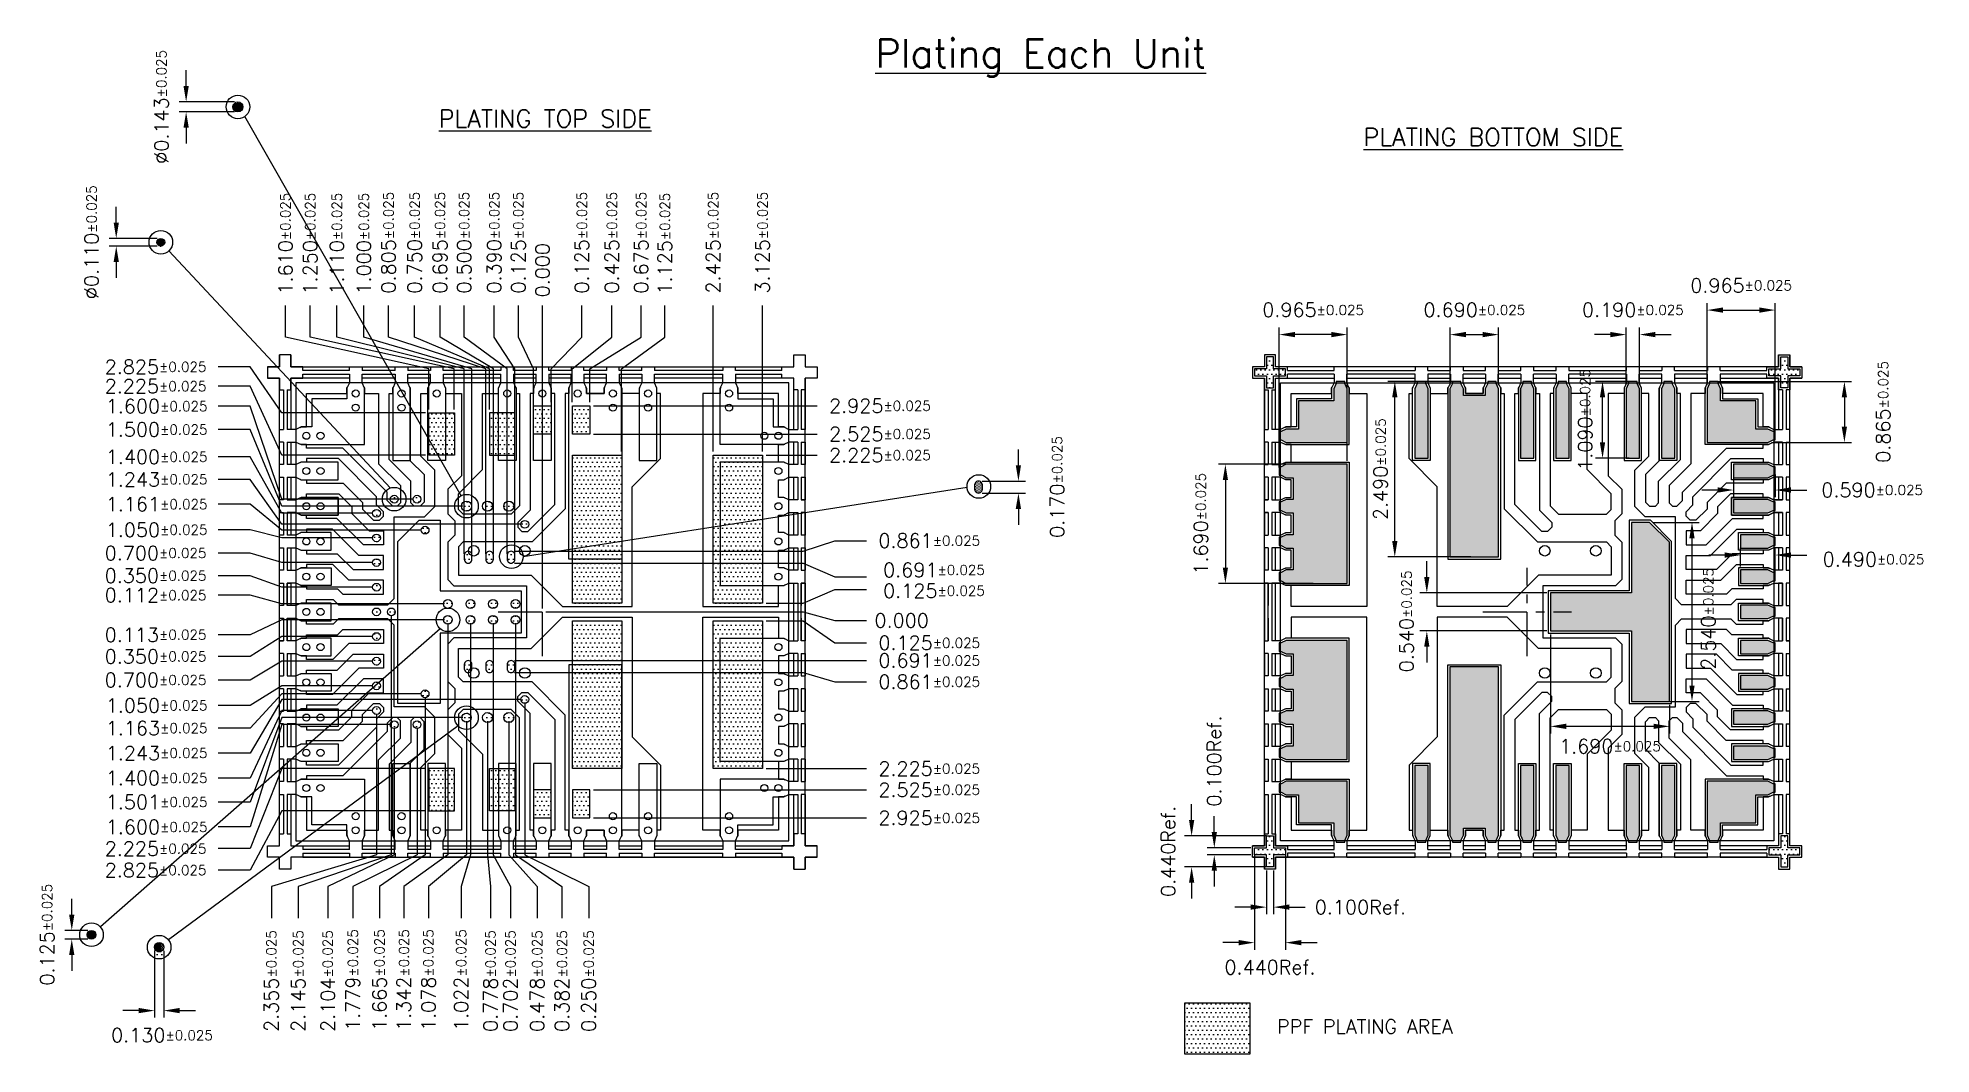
# Model space of a CAD drawing. Extents: x -78 to 191, y -63 to 81.
import ezdxf

# ---------------------------------------------------------------- set-up
doc = ezdxf.new("R2010")
doc.units = 0
doc.header["$LTSCALE"] = 5
doc.header["$MEASUREMENT"] = 0
doc.linetypes.add('CENTER', pattern=[2, 1.25, -0.25, 0.25, -0.25])
doc.linetypes.add('HIDDEN', pattern=[0.375, 0.25, -0.125])
doc.layers.get('0').update_dxf_attribs({"linetype": 'CONTINUOUS'})
doc.layers.get('DEFPOINTS').update_dxf_attribs({"linetype": 'CONTINUOUS'})
for name, color, linetype in [('CENTER', 1, 'CENTER'), ('DIM', 3, 'CONTINUOUS'), ('half_top', 6, 'CONTINUOUS'), ('HIDDEN', 6, 'HIDDEN'), ('min_plate', 1, 'CONTINUOUS')]:
    doc.layers.add(name, color=color, linetype=linetype)
doc.styles.add('ROMANS', font='romans.shx', dxfattribs={"height": 2})
doc.dimstyles.new('DETAIL-A', dxfattribs={"dimscale": 25, "dimtxt": 0.08, "dimasz": 0.09, "dimexe": 0.04, "dimexo": 0.04, "dimgap": 0.04, "dimtad": 0, "dimdec": 3, "dimlfac": 0.05, "dimzin": 0, "dimdsep": 46, "dimtxsty": 'ROMANS', "dimcen": 0.04, "dimadec": 0, "dimazin": 0, "dimtfac": 1, "dimtdec": 3, "dimtofl": 0, "dimtmove": 0, "dimatfit": 3, "dimfxl": 1, "dimtolj": 1, "dimtzin": 0, "dimarcsym": 0})
doc.dimstyles.new('DETAIL-A$0', dxfattribs={"dimscale": 25, "dimtxt": 0.08, "dimasz": 0.09, "dimexe": 0.04, "dimexo": 0.02, "dimgap": 0.04, "dimtad": 0, "dimdec": 3, "dimlfac": 0.05, "dimzin": 0, "dimdsep": 46, "dimtxsty": 'ROMANS', "dimcen": 0.04, "dimclrd": 3, "dimclre": 3, "dimadec": 0, "dimazin": 0, "dimtfac": 1, "dimtdec": 3, "dimtofl": 0, "dimtmove": 2, "dimatfit": 3, "dimfxl": 1, "dimtolj": 1, "dimtzin": 0, "dimarcsym": 0})
pattern_1 = [(0, (133.5002, -6e-14), (0.3125, 0.625), [0, -0.625])]
pattern_2 = [(0, (118.3512, -6e-14), (0.3125, 0.625), [0, -0.625])]

msp = doc.modelspace()

# ---------------------------------------------------------------- texts
at = {"style": 'ROMANS'}
for s, height, p in [('%%uPlating Each Unit%%u', 4, (40.9766, 77.2932)), ('%%UPLATING TOP SIDE%%U', 2.5, (-21.0005, 68.7731)), ('%%UPLATING BOTTOM SIDE%%U', 2.5, (110.2694, 66.1526))]:
    msp.add_text(s, height=height, dxfattribs=at).set_placement(p)
at = {"layer": 'min_plate', "color": 1, "style": 'ROMANS'}
msp.add_text('PPF PLATING AREA', height=2, dxfattribs=at).set_placement((97.9898, -59.8724))

# ---------------------------------------------------------------- blocks, each defined once
blk = doc.blocks.new('*D0')
at = {"layer": 'DEFPOINTS', "color": 0, "transparency": 16777216}
for p in [(313.62, 435.31), (300.66, 418.41), (313.62, 418.41)]:
    blk.add_point(p, dxfattribs=at)
at = {"layer": 'DIM', "color": 3, "lineweight": -2, "transparency": 16777216}
for p, q in [((313.12, 435.31), (299.66, 435.31)), ((300.66, 433.06), (300.66, 420.66)), ((313.12, 418.41), (299.66, 418.41))]:
    blk.add_line(p, q, dxfattribs=at)
at = {"layer": 'DIM', "color": 3, "transparency": 16777216}
for points in [[(300.28, 433.06), (301.03, 433.06), (300.66, 435.31)], [(300.28, 420.66), (301.03, 420.66), (300.66, 418.41)]]:
    blk.add_solid(points, dxfattribs=at)
at = {"layer": 'DIM', "color": 0, "transparency": 16777216, "insert": (297.16, 426.86), "char_height": 2, "attachment_point": 5, "rotation": 90, "style": 'ROMANS'}
blk.add_mtext('\\A1;1.690{\\H1.400000;±0.025}', dxfattribs=at)
blk = doc.blocks.new('*D1')
at = {"layer": 'DEFPOINTS', "color": 0, "transparency": 16777216}
for p in [(308.29, 453.72), (308.29, 434.36), (317.94, 435.31)]:
    blk.add_point(p, dxfattribs=at)
at = {"layer": 'DIM', "color": 3, "lineweight": -2, "transparency": 16777216}
for p, q in [((308.29, 434.86), (308.29, 454.72)), ((317.94, 435.81), (317.94, 454.72)), ((315.69, 453.72), (310.54, 453.72))]:
    blk.add_line(p, q, dxfattribs=at)
at = {"layer": 'DIM', "color": 3, "transparency": 16777216}
for points in [[(310.54, 454.1), (310.54, 453.35), (308.29, 453.72)], [(315.69, 454.1), (315.69, 453.35), (317.94, 453.72)]]:
    blk.add_solid(points, dxfattribs=at)
at = {"layer": 'DIM', "color": 0, "transparency": 16777216, "insert": (313.11, 457.22), "char_height": 2, "attachment_point": 5, "style": 'ROMANS'}
blk.add_mtext('\\A1;0.965{\\H1.400000;±0.025}', dxfattribs=at)
blk = doc.blocks.new('*D2')
at = {"layer": 'DEFPOINTS', "color": 0, "transparency": 16777216}
for p in [(354.19, 447.06), (358.49, 447.06), (358.49, 436.16)]:
    blk.add_point(p, dxfattribs=at)
at = {"layer": 'DIM', "color": 3, "lineweight": -2, "transparency": 16777216}
for p, q in [((357.99, 447.06), (353.19, 447.06)), ((354.19, 438.41), (354.19, 444.81)), ((357.99, 436.16), (353.19, 436.16))]:
    blk.add_line(p, q, dxfattribs=at)
at = {"layer": 'DIM', "color": 3, "transparency": 16777216}
for points in [[(353.81, 444.81), (354.56, 444.81), (354.19, 447.06)], [(353.81, 438.41), (354.56, 438.41), (354.19, 436.16)]]:
    blk.add_solid(points, dxfattribs=at)
at = {"layer": 'DIM', "color": 0, "transparency": 16777216, "insert": (351.71, 441.61), "char_height": 2, "attachment_point": 5, "rotation": 90, "style": 'ROMANS'}
blk.add_mtext('\\A1;1.090{\\H1.400000;±0.025}', dxfattribs=at)
blk = doc.blocks.new('*D3')
at = {"layer": 'DEFPOINTS', "color": 0, "transparency": 16777216}
for p in [(359.44, 453.72), (357.54, 446.04), (359.44, 446.04)]:
    blk.add_point(p, dxfattribs=at)
at = {"layer": 'DIM', "color": 3, "lineweight": -2, "transparency": 16777216}
for p, q in [((357.54, 446.54), (357.54, 454.72)), ((359.44, 446.54), (359.44, 454.72)), ((355.29, 453.72), (353.04, 453.72)), ((361.69, 453.72), (363.94, 453.72))]:
    blk.add_line(p, q, dxfattribs=at)
at = {"layer": 'DIM', "color": 3, "transparency": 16777216}
for points in [[(355.29, 454.1), (355.29, 453.35), (357.54, 453.72)], [(361.69, 454.1), (361.69, 453.35), (359.44, 453.72)]]:
    blk.add_solid(points, dxfattribs=at)
at = {"layer": 'DIM', "color": 0, "transparency": 16777216, "insert": (358.49, 457.22), "char_height": 2, "attachment_point": 5, "style": 'ROMANS'}
blk.add_mtext('\\A1;0.190{\\H1.400000;±0.025}', dxfattribs=at)
blk = doc.blocks.new('*D4')
at = {"layer": 'DEFPOINTS', "color": 0, "transparency": 16777216}
for p in [(324.7, 447.06), (333.49, 447.06), (335.99, 422.16)]:
    blk.add_point(p, dxfattribs=at)
at = {"layer": 'DIM', "color": 3, "lineweight": -2, "transparency": 16777216}
for p, q in [((332.99, 447.06), (323.7, 447.06)), ((324.7, 424.41), (324.7, 444.81)), ((335.49, 422.16), (323.7, 422.16))]:
    blk.add_line(p, q, dxfattribs=at)
at = {"layer": 'DIM', "color": 3, "transparency": 16777216}
for points in [[(324.33, 444.81), (325.08, 444.81), (324.7, 447.06)], [(324.33, 424.41), (325.08, 424.41), (324.7, 422.16)]]:
    blk.add_solid(points, dxfattribs=at)
at = {"layer": 'DIM', "color": 0, "transparency": 16777216, "insert": (322.69, 434.61), "char_height": 2, "attachment_point": 5, "rotation": 90, "style": 'ROMANS'}
blk.add_mtext('\\A1;2.490{\\H1.400000;±0.025}', dxfattribs=at)
blk = doc.blocks.new('*D5')
at = {"layer": 'DEFPOINTS', "color": 0, "transparency": 16777216}
for p in [(339.44, 453.72), (332.54, 446.04), (339.44, 446.04)]:
    blk.add_point(p, dxfattribs=at)
at = {"layer": 'DIM', "color": 3, "lineweight": -2, "transparency": 16777216}
for p, q in [((332.54, 446.54), (332.54, 454.72)), ((339.44, 446.54), (339.44, 454.72)), ((334.79, 453.72), (337.19, 453.72))]:
    blk.add_line(p, q, dxfattribs=at)
at = {"layer": 'DIM', "color": 3, "transparency": 16777216}
for points in [[(334.79, 454.1), (334.79, 453.35), (332.54, 453.72)], [(337.19, 454.1), (337.19, 453.35), (339.44, 453.72)]]:
    blk.add_solid(points, dxfattribs=at)
at = {"layer": 'DIM', "color": 0, "transparency": 16777216, "insert": (335.99, 457.22), "char_height": 2, "attachment_point": 5, "style": 'ROMANS'}
blk.add_mtext('\\A1;0.690{\\H1.400000;±0.025}', dxfattribs=at)
blk = doc.blocks.new('*D6')
at = {"layer": 'DEFPOINTS', "color": 0, "transparency": 16777216}
for p in [(378.69, 457.2), (369.04, 446.04), (378.69, 439.36)]:
    blk.add_point(p, dxfattribs=at)
at = {"layer": 'DIM', "color": 3, "lineweight": -2, "transparency": 16777216}
for p, q in [((369.04, 446.54), (369.04, 458.2)), ((371.29, 457.2), (376.44, 457.2)), ((378.69, 439.86), (378.69, 458.2))]:
    blk.add_line(p, q, dxfattribs=at)
at = {"layer": 'DIM', "color": 3, "transparency": 16777216}
for points in [[(371.29, 457.58), (371.29, 456.83), (369.04, 457.2)], [(376.44, 457.58), (376.44, 456.83), (378.69, 457.2)]]:
    blk.add_solid(points, dxfattribs=at)
at = {"layer": 'DIM', "color": 0, "transparency": 16777216, "insert": (373.86, 460.7), "char_height": 2, "attachment_point": 5, "style": 'ROMANS'}
blk.add_mtext('\\A1;0.965{\\H1.400000;±0.025}', dxfattribs=at)
blk = doc.blocks.new('*D7')
at = {"layer": 'DEFPOINTS', "color": 0, "transparency": 16777216}
for p in [(369.99, 447.06), (377.67, 438.41), (388.52, 438.41)]:
    blk.add_point(p, dxfattribs=at)
at = {"layer": 'DIM', "color": 3, "lineweight": -2, "transparency": 16777216}
for p, q in [((370.49, 447.06), (389.52, 447.06)), ((388.52, 444.81), (388.52, 440.66)), ((378.17, 438.41), (389.52, 438.41))]:
    blk.add_line(p, q, dxfattribs=at)
at = {"layer": 'DIM', "color": 3, "transparency": 16777216}
for points in [[(388.14, 444.81), (388.89, 444.81), (388.52, 447.06)], [(388.14, 440.66), (388.89, 440.66), (388.52, 438.41)]]:
    blk.add_solid(points, dxfattribs=at)
at = {"layer": 'DIM', "color": 0, "transparency": 16777216, "insert": (394.02, 442.74), "char_height": 2, "attachment_point": 5, "rotation": 90, "style": 'ROMANS'}
blk.add_mtext('\\A1;0.865{\\H1.400000;±0.025}', dxfattribs=at)
blk = doc.blocks.new('*D8')
at = {"layer": 'DEFPOINTS', "color": 0, "transparency": 16777216}
for p in [(372.79, 435.31), (378.69, 434.36), (378.69, 431.66)]:
    blk.add_point(p, dxfattribs=at)
at = {"layer": 'DIM', "color": 3, "lineweight": -2, "transparency": 16777216}
for p, q in [((372.79, 434.81), (372.79, 430.66)), ((378.69, 433.86), (378.69, 430.66)), ((370.54, 431.66), (368.29, 431.66)), ((380.94, 431.66), (383.19, 431.66))]:
    blk.add_line(p, q, dxfattribs=at)
at = {"layer": 'DIM', "color": 3, "transparency": 16777216}
for points in [[(370.54, 432.04), (370.54, 431.29), (372.79, 431.66)], [(380.94, 432.04), (380.94, 431.29), (378.69, 431.66)]]:
    blk.add_solid(points, dxfattribs=at)
at = {"layer": 'DIM', "color": 0, "transparency": 16777216, "insert": (392.46, 431.66), "char_height": 2, "attachment_point": 5, "style": 'ROMANS'}
blk.add_mtext('\\A1;0.590{\\H1.400000;±0.025}', dxfattribs=at)
blk = doc.blocks.new('*D9')
at = {"layer": 'DEFPOINTS', "color": 0, "transparency": 16777216}
for p in [(378.69, 422.43), (373.79, 420.31), (378.69, 419.36)]:
    blk.add_point(p, dxfattribs=at)
at = {"layer": 'DIM', "color": 3, "lineweight": -2, "transparency": 16777216}
for p, q in [((371.54, 422.43), (369.29, 422.43)), ((373.79, 420.81), (373.79, 423.43)), ((378.69, 419.86), (378.69, 423.43)), ((380.94, 422.43), (383.19, 422.43))]:
    blk.add_line(p, q, dxfattribs=at)
at = {"layer": 'DIM', "color": 3, "transparency": 16777216}
for points in [[(371.54, 422.8), (371.54, 422.05), (373.79, 422.43)], [(380.94, 422.8), (380.94, 422.05), (378.69, 422.43)]]:
    blk.add_solid(points, dxfattribs=at)
at = {"layer": 'DIM', "color": 0, "transparency": 16777216, "insert": (392.65, 421.82), "char_height": 2, "attachment_point": 5, "style": 'ROMANS'}
blk.add_mtext('\\A1;0.490{\\H1.400000;±0.025}', dxfattribs=at)
blk = doc.blocks.new('*D10')
at = {"layer": 'DEFPOINTS', "color": 0, "transparency": 16777216}
for p in [(360.86, 427.06), (366.89, 427.06), (360.99, 401.66)]:
    blk.add_point(p, dxfattribs=at)
at = {"layer": 'DIM', "color": 3, "lineweight": -2, "transparency": 16777216}
for p, q in [((361.36, 427.06), (367.89, 427.06)), ((366.89, 403.91), (366.89, 424.81)), ((361.49, 401.66), (367.89, 401.66))]:
    blk.add_line(p, q, dxfattribs=at)
at = {"layer": 'DIM', "color": 3, "transparency": 16777216}
for points in [[(366.51, 424.81), (367.26, 424.81), (366.89, 427.06)], [(366.51, 403.91), (367.26, 403.91), (366.89, 401.66)]]:
    blk.add_solid(points, dxfattribs=at)
at = {"layer": 'DIM', "color": 0, "transparency": 16777216, "insert": (369.21, 413.36), "char_height": 2, "attachment_point": 5, "rotation": 90, "style": 'ROMANS'}
blk.add_mtext('\\A1;2.540{\\H1.400000;±0.025}', dxfattribs=at)
blk = doc.blocks.new('*D11')
at = {"layer": 'DEFPOINTS', "color": 0, "transparency": 16777216}
for p in [(346.79, 411.66), (363.69, 401.66), (346.79, 398.11)]:
    blk.add_point(p, dxfattribs=at)
at = {"layer": 'DIM', "color": 3, "lineweight": -2, "transparency": 16777216}
for p, q in [((346.79, 411.16), (346.79, 397.11)), ((363.69, 401.16), (363.69, 397.11)), ((361.44, 398.11), (349.04, 398.11))]:
    blk.add_line(p, q, dxfattribs=at)
at = {"layer": 'DIM', "color": 3, "transparency": 16777216}
for points in [[(349.04, 398.49), (349.04, 397.74), (346.79, 398.11)], [(361.44, 398.49), (361.44, 397.74), (363.69, 398.11)]]:
    blk.add_solid(points, dxfattribs=at)
at = {"layer": 'DIM', "color": 0, "transparency": 16777216, "insert": (355.24, 395.28), "char_height": 2, "attachment_point": 5, "style": 'ROMANS'}
blk.add_mtext('\\A1;1.690{\\H1.400000;±0.025}', dxfattribs=at)
blk = doc.blocks.new('*D12')
at = {"layer": 'DEFPOINTS', "color": 0, "transparency": 16777216}
for p in [(346.79, 417.06), (329.25, 411.66), (346.79, 411.66)]:
    blk.add_point(p, dxfattribs=at)
at = {"layer": 'DIM', "color": 3, "lineweight": -2, "transparency": 16777216}
for p, q in [((329.25, 419.31), (329.25, 421.56)), ((346.29, 417.06), (328.25, 417.06)), ((346.29, 411.66), (328.25, 411.66)), ((329.25, 409.41), (329.25, 407.16))]:
    blk.add_line(p, q, dxfattribs=at)
at = {"layer": 'DIM', "color": 3, "transparency": 16777216}
for points in [[(328.87, 419.31), (329.62, 419.31), (329.25, 417.06)], [(328.87, 409.41), (329.62, 409.41), (329.25, 411.66)]]:
    blk.add_solid(points, dxfattribs=at)
at = {"layer": 'DIM', "color": 0, "transparency": 16777216, "insert": (326.37, 413), "char_height": 2, "attachment_point": 5, "rotation": 90, "style": 'ROMANS'}
blk.add_mtext('\\A1;0.540{\\H1.400000;±0.025}', dxfattribs=at)
blk = doc.blocks.new('*D13')
at = {"layer": 'DEFPOINTS', "color": 0, "transparency": 16777216}
for p in [(306.99, 382.56), (295.86, 378.16), (306.99, 378.16)]:
    blk.add_point(p, dxfattribs=at)
at = {"layer": 'DIM', "color": 3, "lineweight": -2, "transparency": 16777216}
for p, q in [((295.86, 384.81), (295.86, 387.06)), ((306.49, 382.56), (294.86, 382.56)), ((306.49, 378.16), (294.86, 378.16)), ((295.86, 375.91), (295.86, 373.66))]:
    blk.add_line(p, q, dxfattribs=at)
at = {"layer": 'DIM', "color": 3, "transparency": 16777216}
for points in [[(295.49, 384.81), (296.24, 384.81), (295.86, 382.56)], [(295.49, 375.91), (296.24, 375.91), (295.86, 378.16)]]:
    blk.add_solid(points, dxfattribs=at)
at = {"layer": 'DIM', "color": 0, "transparency": 16777216, "insert": (292.53, 380.36), "char_height": 2, "attachment_point": 5, "rotation": 90, "style": 'ROMANS'}
blk.add_mtext('\\A1;0.440Ref.', dxfattribs=at)
blk = doc.blocks.new('*D14')
at = {"layer": 'DEFPOINTS', "color": 0, "transparency": 16777216}
for p in [(299.08, 379.86), (304.79, 380.86), (304.79, 379.86)]:
    blk.add_point(p, dxfattribs=at)
at = {"layer": 'DIM', "color": 3, "lineweight": -2, "transparency": 16777216}
for p, q in [((299.08, 383.11), (299.08, 385.36)), ((304.29, 380.86), (298.08, 380.86)), ((304.29, 379.86), (298.08, 379.86)), ((299.08, 377.61), (299.08, 375.36))]:
    blk.add_line(p, q, dxfattribs=at)
at = {"layer": 'DIM', "color": 3, "transparency": 16777216}
for points in [[(298.71, 383.11), (299.46, 383.11), (299.08, 380.86)], [(298.71, 377.61), (299.46, 377.61), (299.08, 379.86)]]:
    blk.add_solid(points, dxfattribs=at)
at = {"layer": 'DIM', "color": 0, "transparency": 16777216, "insert": (299.08, 393.19), "char_height": 2, "attachment_point": 5, "rotation": 90, "style": 'ROMANS'}
blk.add_mtext('\\A1;0.100Ref.', dxfattribs=at)
blk = doc.blocks.new('*D15')
at = {"layer": 'DEFPOINTS', "color": 0, "transparency": 16777216}
for p in [(304.79, 380.36), (309.19, 380.36), (304.79, 367.41)]:
    blk.add_point(p, dxfattribs=at)
at = {"layer": 'DIM', "color": 3, "lineweight": -2, "transparency": 16777216}
for p, q in [((304.79, 379.86), (304.79, 366.41)), ((309.19, 379.86), (309.19, 366.41)), ((302.54, 367.41), (300.29, 367.41)), ((311.44, 367.41), (313.69, 367.41))]:
    blk.add_line(p, q, dxfattribs=at)
at = {"layer": 'DIM', "color": 3, "transparency": 16777216}
for points in [[(302.54, 367.78), (302.54, 367.03), (304.79, 367.41)], [(311.44, 367.78), (311.44, 367.03), (309.19, 367.41)]]:
    blk.add_solid(points, dxfattribs=at)
at = {"layer": 'DIM', "color": 0, "transparency": 16777216, "insert": (306.99, 363.91), "char_height": 2, "attachment_point": 5, "style": 'ROMANS'}
blk.add_mtext('\\A1;0.440Ref.', dxfattribs=at)
blk = doc.blocks.new('*D16')
at = {"layer": 'DEFPOINTS', "color": 0, "transparency": 16777216}
for p in [(306.49, 378.16), (307.49, 378.16), (306.49, 372.45)]:
    blk.add_point(p, dxfattribs=at)
at = {"layer": 'DIM', "color": 3, "lineweight": -2, "transparency": 16777216}
for p, q in [((306.49, 377.66), (306.49, 371.45)), ((307.49, 377.66), (307.49, 371.45)), ((304.24, 372.45), (301.99, 372.45)), ((309.74, 372.45), (311.99, 372.45))]:
    blk.add_line(p, q, dxfattribs=at)
at = {"layer": 'DIM', "color": 3, "transparency": 16777216}
for points in [[(304.24, 372.83), (304.24, 372.08), (306.49, 372.45)], [(309.74, 372.83), (309.74, 372.08), (307.49, 372.45)]]:
    blk.add_solid(points, dxfattribs=at)
at = {"layer": 'DIM', "color": 0, "transparency": 16777216, "insert": (319.82, 372.45), "char_height": 2, "attachment_point": 5, "style": 'ROMANS'}
blk.add_mtext('\\A1;0.100Ref.', dxfattribs=at)
blk = doc.blocks.new('*D17')
at = {"layer": 'DEFPOINTS', "color": 0, "transparency": 16777216}
for p in [(203.71, 457.86), (203.71, 414.36), (203.71, 414.36)]:
    blk.add_point(p, dxfattribs=at)
at = {"layer": 'DIM', "color": 3, "lineweight": -2, "transparency": 16777216}
blk.add_line((203.71, 414.86), (203.71, 457.86), dxfattribs=at)
at = {"layer": 'DIM', "color": 0, "transparency": 16777216, "insert": (203.71, 462.86), "char_height": 2, "attachment_point": 5, "rotation": 90, "style": 'ROMANS'}
blk.add_mtext('\\A1;0.000', dxfattribs=at)
blk = doc.blocks.new('*D18')
at = {"layer": 'DEFPOINTS', "color": 0, "transparency": 16777216}
for p in [(203.71, 414.36), (203.71, 414.36), (249.71, 413.13)]:
    blk.add_point(p, dxfattribs=at)
at = {"layer": 'DIM', "color": 3, "lineweight": -2, "transparency": 16777216}
for p, q in [((204.21, 414.36), (240.71, 414.36)), ((240.71, 414.36), (245.21, 413.13)), ((245.21, 413.13), (249.71, 413.13))]:
    blk.add_line(p, q, dxfattribs=at)
at = {"layer": 'DIM', "color": 0, "transparency": 16777216, "insert": (254.71, 413.13), "char_height": 2, "attachment_point": 5, "style": 'ROMANS'}
blk.add_mtext('\\A1;0.000', dxfattribs=at)
blk = doc.blocks.new('*D19')
at = {"layer": 'DEFPOINTS', "color": 0, "transparency": 16777216}
for p in [(249.71, 417.55), (203.71, 414.36), (234.96, 415.61)]:
    blk.add_point(p, dxfattribs=at)
at = {"layer": 'DIM', "color": 3, "lineweight": -2, "transparency": 16777216}
for p, q in [((240.71, 415.61), (245.21, 417.55)), ((245.21, 417.55), (249.71, 417.55)), ((235.46, 415.61), (240.71, 415.61))]:
    blk.add_line(p, q, dxfattribs=at)
at = {"layer": 'DIM', "color": 0, "transparency": 16777216, "insert": (259.29, 417.36), "char_height": 2, "attachment_point": 5, "style": 'ROMANS'}
blk.add_mtext('\\A1;0.125{\\H1.400000;±0.025}', dxfattribs=at)
blk = doc.blocks.new('*D20')
at = {"layer": 'DEFPOINTS', "color": 0, "transparency": 16777216}
for p in [(234.96, 436.61), (242.71, 436.61), (203.71, 414.36)]:
    blk.add_point(p, dxfattribs=at)
at = {"layer": 'DIM', "color": 3, "lineweight": -2, "transparency": 16777216}
blk.add_line((235.46, 436.61), (242.71, 436.61), dxfattribs=at)
at = {"layer": 'DIM', "color": 0, "transparency": 16777216, "insert": (251.62, 436.61), "char_height": 2, "attachment_point": 5, "style": 'ROMANS'}
blk.add_mtext('\\A1;2.225{\\H1.400000;±0.025}', dxfattribs=at)
blk = doc.blocks.new('*D21')
at = {"layer": 'DEFPOINTS', "color": 0, "transparency": 16777216}
for p in [(203.71, 414.36), (234.96, 413.11), (249.71, 409.96)]:
    blk.add_point(p, dxfattribs=at)
at = {"layer": 'DIM', "color": 3, "lineweight": -2, "transparency": 16777216}
for p, q in [((235.46, 413.11), (240.71, 413.11)), ((240.71, 413.11), (245.21, 409.96)), ((245.21, 409.96), (249.71, 409.96))]:
    blk.add_line(p, q, dxfattribs=at)
at = {"layer": 'DIM', "color": 0, "transparency": 16777216, "insert": (258.62, 409.96), "char_height": 2, "attachment_point": 5, "style": 'ROMANS'}
blk.add_mtext('\\A1;0.125{\\H1.400000;±0.025}', dxfattribs=at)
blk = doc.blocks.new('*D22')
at = {"layer": 'DEFPOINTS', "color": 0, "transparency": 16777216}
for p in [(203.71, 414.36), (234.96, 392.11), (249.71, 392.11)]:
    blk.add_point(p, dxfattribs=at)
at = {"layer": 'DIM', "color": 3, "lineweight": -2, "transparency": 16777216}
blk.add_line((235.46, 392.11), (249.71, 392.11), dxfattribs=at)
at = {"layer": 'DIM', "color": 0, "transparency": 16777216, "insert": (258.62, 392.11), "char_height": 2, "attachment_point": 5, "style": 'ROMANS'}
blk.add_mtext('\\A1;2.225{\\H1.400000;±0.025}', dxfattribs=at)
blk = doc.blocks.new('*D23')
at = {"layer": 'DEFPOINTS', "color": 0, "transparency": 16777216}
for p in [(210.46, 443.61), (242.71, 443.61), (203.71, 414.36)]:
    blk.add_point(p, dxfattribs=at)
at = {"layer": 'DIM', "color": 3, "lineweight": -2, "transparency": 16777216}
blk.add_line((210.96, 443.61), (242.71, 443.61), dxfattribs=at)
at = {"layer": 'DIM', "color": 0, "transparency": 16777216, "insert": (251.62, 443.61), "char_height": 2, "attachment_point": 5, "style": 'ROMANS'}
blk.add_mtext('\\A1;2.925{\\H1.400000;±0.025}', dxfattribs=at)
blk = doc.blocks.new('*D24')
at = {"layer": 'DEFPOINTS', "color": 0, "transparency": 16777216}
for p in [(210.46, 439.61), (242.71, 439.61), (203.71, 414.36)]:
    blk.add_point(p, dxfattribs=at)
at = {"layer": 'DIM', "color": 3, "lineweight": -2, "transparency": 16777216}
blk.add_line((210.96, 439.61), (242.71, 439.61), dxfattribs=at)
at = {"layer": 'DIM', "color": 0, "transparency": 16777216, "insert": (251.62, 439.61), "char_height": 2, "attachment_point": 5, "style": 'ROMANS'}
blk.add_mtext('\\A1;2.525{\\H1.400000;±0.025}', dxfattribs=at)
blk = doc.blocks.new('*D25')
at = {"layer": 'DEFPOINTS', "color": 0, "transparency": 16777216}
for p in [(203.71, 414.36), (210.46, 389.11), (249.71, 389.11)]:
    blk.add_point(p, dxfattribs=at)
at = {"layer": 'DIM', "color": 3, "lineweight": -2, "transparency": 16777216}
blk.add_line((210.96, 389.11), (249.71, 389.11), dxfattribs=at)
at = {"layer": 'DIM', "color": 0, "transparency": 16777216, "insert": (258.62, 389.11), "char_height": 2, "attachment_point": 5, "style": 'ROMANS'}
blk.add_mtext('\\A1;2.525{\\H1.400000;±0.025}', dxfattribs=at)
blk = doc.blocks.new('*D26')
at = {"layer": 'DEFPOINTS', "color": 0, "transparency": 16777216}
for p in [(203.71, 414.36), (210.46, 385.11), (249.71, 385.11)]:
    blk.add_point(p, dxfattribs=at)
at = {"layer": 'DIM', "color": 3, "lineweight": -2, "transparency": 16777216}
blk.add_line((210.96, 385.11), (249.71, 385.11), dxfattribs=at)
at = {"layer": 'DIM', "color": 0, "transparency": 16777216, "insert": (258.62, 385.11), "char_height": 2, "attachment_point": 5, "style": 'ROMANS'}
blk.add_mtext('\\A1;2.925{\\H1.400000;±0.025}', dxfattribs=at)
blk = doc.blocks.new('*D27')
at = {"layer": 'DEFPOINTS', "color": 0, "transparency": 16777216}
for p in [(157.71, 449.15), (187.61, 442.61), (203.71, 414.36)]:
    blk.add_point(p, dxfattribs=at)
at = {"layer": 'DIM', "color": 3, "lineweight": -2, "transparency": 16777216}
for p, q in [((162.21, 449.15), (157.71, 449.15)), ((166.71, 442.61), (162.21, 449.15)), ((187.11, 442.61), (166.71, 442.61))]:
    blk.add_line(p, q, dxfattribs=at)
at = {"layer": 'DIM', "color": 0, "transparency": 16777216, "insert": (148.8, 449.15), "char_height": 2, "attachment_point": 5, "style": 'ROMANS'}
blk.add_mtext('\\A1;2.825{\\H1.400000;±0.025}', dxfattribs=at)
blk = doc.blocks.new('*D28')
at = {"layer": 'DEFPOINTS', "color": 0, "transparency": 16777216}
for p in [(157.71, 446.39), (187.61, 436.61), (203.71, 414.36)]:
    blk.add_point(p, dxfattribs=at)
at = {"layer": 'DIM', "color": 3, "lineweight": -2, "transparency": 16777216}
for p, q in [((162.21, 446.39), (157.71, 446.39)), ((166.71, 436.61), (162.21, 446.39)), ((187.11, 436.61), (166.71, 436.61))]:
    blk.add_line(p, q, dxfattribs=at)
at = {"layer": 'DIM', "color": 0, "transparency": 16777216, "insert": (148.8, 446.39), "char_height": 2, "attachment_point": 5, "style": 'ROMANS'}
blk.add_mtext('\\A1;2.225{\\H1.400000;±0.025}', dxfattribs=at)
blk = doc.blocks.new('*D29')
at = {"layer": 'DEFPOINTS', "color": 0, "transparency": 16777216}
for p in [(203.71, 414.36), (187.61, 392.11), (157.71, 380.75)]:
    blk.add_point(p, dxfattribs=at)
at = {"layer": 'DIM', "color": 3, "lineweight": -2, "transparency": 16777216}
for p, q in [((166.71, 392.11), (162.21, 380.75)), ((187.11, 392.11), (166.71, 392.11)), ((162.21, 380.75), (157.71, 380.75))]:
    blk.add_line(p, q, dxfattribs=at)
at = {"layer": 'DIM', "color": 0, "transparency": 16777216, "insert": (148.8, 380.75), "char_height": 2, "attachment_point": 5, "style": 'ROMANS'}
blk.add_mtext('\\A1;2.225{\\H1.400000;±0.025}', dxfattribs=at)
blk = doc.blocks.new('*D30')
at = {"layer": 'DEFPOINTS', "color": 0, "transparency": 16777216}
for p in [(203.71, 414.36), (187.61, 386.11), (157.71, 377.7)]:
    blk.add_point(p, dxfattribs=at)
at = {"layer": 'DIM', "color": 3, "lineweight": -2, "transparency": 16777216}
for p, q in [((166.71, 386.11), (162.21, 377.7)), ((187.11, 386.11), (166.71, 386.11)), ((162.21, 377.7), (157.71, 377.7))]:
    blk.add_line(p, q, dxfattribs=at)
at = {"layer": 'DIM', "color": 0, "transparency": 16777216, "insert": (148.8, 377.7), "char_height": 2, "attachment_point": 5, "style": 'ROMANS'}
blk.add_mtext('\\A1;2.825{\\H1.400000;±0.025}', dxfattribs=at)
blk = doc.blocks.new('*D31')
at = {"layer": 'DEFPOINTS', "color": 0, "transparency": 16777216}
for p in [(157.71, 443.55), (185.92, 430.36), (203.71, 414.36)]:
    blk.add_point(p, dxfattribs=at)
at = {"layer": 'DIM', "color": 3, "lineweight": -2, "transparency": 16777216}
for p, q in [((162.21, 443.55), (157.71, 443.55)), ((166.71, 430.36), (162.21, 443.55)), ((185.42, 430.36), (166.71, 430.36))]:
    blk.add_line(p, q, dxfattribs=at)
at = {"layer": 'DIM', "color": 0, "transparency": 16777216, "insert": (148.95, 443.55), "char_height": 2, "attachment_point": 5, "style": 'ROMANS'}
blk.add_mtext('\\A1;1.600{\\H1.400000;±0.025}', dxfattribs=at)
blk = doc.blocks.new('*D32')
at = {"layer": 'DEFPOINTS', "color": 0, "transparency": 16777216}
for p in [(157.71, 440.24), (192.93, 429.37), (203.71, 414.36)]:
    blk.add_point(p, dxfattribs=at)
at = {"layer": 'DIM', "color": 3, "lineweight": -2, "transparency": 16777216}
for p, q in [((162.21, 440.24), (157.71, 440.24)), ((166.71, 429.37), (162.21, 440.24)), ((192.43, 429.37), (166.71, 429.37))]:
    blk.add_line(p, q, dxfattribs=at)
at = {"layer": 'DIM', "color": 0, "transparency": 16777216, "insert": (148.95, 440.24), "char_height": 2, "attachment_point": 5, "style": 'ROMANS'}
blk.add_mtext('\\A1;1.500{\\H1.400000;±0.025}', dxfattribs=at)
blk = doc.blocks.new('*D33')
at = {"layer": 'DEFPOINTS', "color": 0, "transparency": 16777216}
for p in [(157.71, 436.37), (180.16, 428.36), (203.71, 414.36)]:
    blk.add_point(p, dxfattribs=at)
at = {"layer": 'DIM', "color": 3, "lineweight": -2, "transparency": 16777216}
for p, q in [((162.21, 436.37), (157.71, 436.37)), ((166.71, 428.36), (162.21, 436.37)), ((179.66, 428.36), (166.71, 428.36))]:
    blk.add_line(p, q, dxfattribs=at)
at = {"layer": 'DIM', "color": 0, "transparency": 16777216, "insert": (148.95, 436.37), "char_height": 2, "attachment_point": 5, "style": 'ROMANS'}
blk.add_mtext('\\A1;1.400{\\H1.400000;±0.025}', dxfattribs=at)
blk = doc.blocks.new('*D34')
at = {"layer": 'DEFPOINTS', "color": 0, "transparency": 16777216}
for p in [(157.71, 433.17), (201.22, 426.79), (203.71, 414.36)]:
    blk.add_point(p, dxfattribs=at)
at = {"layer": 'DIM', "color": 3, "lineweight": -2, "transparency": 16777216}
for p, q in [((162.21, 433.17), (157.71, 433.17)), ((166.71, 426.79), (162.21, 433.17)), ((200.72, 426.79), (166.71, 426.79))]:
    blk.add_line(p, q, dxfattribs=at)
at = {"layer": 'DIM', "color": 0, "transparency": 16777216, "insert": (148.95, 433.17), "char_height": 2, "attachment_point": 5, "style": 'ROMANS'}
blk.add_mtext('\\A1;1.243{\\H1.400000;±0.025}', dxfattribs=at)
blk = doc.blocks.new('*D35')
at = {"layer": 'DEFPOINTS', "color": 0, "transparency": 16777216}
for p in [(157.71, 429.64), (187.06, 425.97), (203.71, 414.36)]:
    blk.add_point(p, dxfattribs=at)
at = {"layer": 'DIM', "color": 3, "lineweight": -2, "transparency": 16777216}
for p, q in [((162.21, 429.64), (157.71, 429.64)), ((166.71, 425.97), (162.21, 429.64)), ((186.56, 425.97), (166.71, 425.97))]:
    blk.add_line(p, q, dxfattribs=at)
at = {"layer": 'DIM', "color": 0, "transparency": 16777216, "insert": (148.95, 429.64), "char_height": 2, "attachment_point": 5, "style": 'ROMANS'}
blk.add_mtext('\\A1;1.161{\\H1.400000;±0.025}', dxfattribs=at)
blk = doc.blocks.new('*D36')
at = {"layer": 'DEFPOINTS', "color": 0, "transparency": 16777216}
for p in [(157.71, 426.02), (180.16, 424.86), (203.71, 414.36)]:
    blk.add_point(p, dxfattribs=at)
at = {"layer": 'DIM', "color": 3, "lineweight": -2, "transparency": 16777216}
for p, q in [((162.21, 426.02), (157.71, 426.02)), ((166.71, 424.86), (162.21, 426.02)), ((179.66, 424.86), (166.71, 424.86))]:
    blk.add_line(p, q, dxfattribs=at)
at = {"layer": 'DIM', "color": 0, "transparency": 16777216, "insert": (148.95, 426.02), "char_height": 2, "attachment_point": 5, "style": 'ROMANS'}
blk.add_mtext('\\A1;1.050{\\H1.400000;±0.025}', dxfattribs=at)
blk = doc.blocks.new('*D37')
at = {"layer": 'DEFPOINTS', "color": 0, "transparency": 16777216}
for p in [(157.71, 422.71), (180.16, 421.36), (203.71, 414.36)]:
    blk.add_point(p, dxfattribs=at)
at = {"layer": 'DIM', "color": 3, "lineweight": -2, "transparency": 16777216}
for p, q in [((162.21, 422.71), (157.71, 422.71)), ((166.71, 421.36), (162.21, 422.71)), ((179.66, 421.36), (166.71, 421.36))]:
    blk.add_line(p, q, dxfattribs=at)
at = {"layer": 'DIM', "color": 0, "transparency": 16777216, "insert": (148.8, 422.71), "char_height": 2, "attachment_point": 5, "style": 'ROMANS'}
blk.add_mtext('\\A1;0.700{\\H1.400000;±0.025}', dxfattribs=at)
blk = doc.blocks.new('*D38')
at = {"layer": 'DEFPOINTS', "color": 0, "transparency": 16777216}
for p in [(157.71, 419.5), (180.16, 417.86), (203.71, 414.36)]:
    blk.add_point(p, dxfattribs=at)
at = {"layer": 'DIM', "color": 3, "lineweight": -2, "transparency": 16777216}
for p, q in [((162.21, 419.5), (157.71, 419.5)), ((166.71, 417.86), (162.21, 419.5)), ((179.66, 417.86), (166.71, 417.86))]:
    blk.add_line(p, q, dxfattribs=at)
at = {"layer": 'DIM', "color": 0, "transparency": 16777216, "insert": (148.8, 419.5), "char_height": 2, "attachment_point": 5, "style": 'ROMANS'}
blk.add_mtext('\\A1;0.350{\\H1.400000;±0.025}', dxfattribs=at)
blk = doc.blocks.new('*D39')
at = {"layer": 'DEFPOINTS', "color": 0, "transparency": 16777216}
for p in [(157.71, 416.72), (190.3, 415.49), (203.71, 414.36)]:
    blk.add_point(p, dxfattribs=at)
at = {"layer": 'DIM', "color": 3, "lineweight": -2, "transparency": 16777216}
for p, q in [((162.21, 416.72), (157.71, 416.72)), ((166.71, 415.49), (162.21, 416.72)), ((189.8, 415.49), (166.71, 415.49))]:
    blk.add_line(p, q, dxfattribs=at)
at = {"layer": 'DIM', "color": 0, "transparency": 16777216, "insert": (148.8, 416.72), "char_height": 2, "attachment_point": 5, "style": 'ROMANS'}
blk.add_mtext('\\A1;0.112{\\H1.400000;±0.025}', dxfattribs=at)
blk = doc.blocks.new('*D40')
at = {"layer": 'DEFPOINTS', "color": 0, "transparency": 16777216}
for p in [(203.71, 414.36), (190.3, 413.24), (157.71, 411.12)]:
    blk.add_point(p, dxfattribs=at)
at = {"layer": 'DIM', "color": 3, "lineweight": -2, "transparency": 16777216}
for p, q in [((166.71, 413.24), (162.21, 411.12)), ((189.8, 413.24), (166.71, 413.24)), ((162.21, 411.12), (157.71, 411.12))]:
    blk.add_line(p, q, dxfattribs=at)
at = {"layer": 'DIM', "color": 0, "transparency": 16777216, "insert": (148.8, 411.12), "char_height": 2, "attachment_point": 5, "style": 'ROMANS'}
blk.add_mtext('\\A1;0.113{\\H1.400000;±0.025}', dxfattribs=at)
blk = doc.blocks.new('*D41')
at = {"layer": 'DEFPOINTS', "color": 0, "transparency": 16777216}
for p in [(203.71, 414.36), (180.16, 410.86), (157.71, 408.04)]:
    blk.add_point(p, dxfattribs=at)
at = {"layer": 'DIM', "color": 3, "lineweight": -2, "transparency": 16777216}
for p, q in [((166.71, 410.86), (162.21, 408.04)), ((179.66, 410.86), (166.71, 410.86)), ((162.21, 408.04), (157.71, 408.04))]:
    blk.add_line(p, q, dxfattribs=at)
at = {"layer": 'DIM', "color": 0, "transparency": 16777216, "insert": (148.8, 408.04), "char_height": 2, "attachment_point": 5, "style": 'ROMANS'}
blk.add_mtext('\\A1;0.350{\\H1.400000;±0.025}', dxfattribs=at)
blk = doc.blocks.new('*D42')
at = {"layer": 'DEFPOINTS', "color": 0, "transparency": 16777216}
for p in [(203.71, 414.36), (180.16, 407.36), (157.71, 404.69)]:
    blk.add_point(p, dxfattribs=at)
at = {"layer": 'DIM', "color": 3, "lineweight": -2, "transparency": 16777216}
for p, q in [((166.71, 407.36), (162.21, 404.69)), ((179.66, 407.36), (166.71, 407.36)), ((162.21, 404.69), (157.71, 404.69))]:
    blk.add_line(p, q, dxfattribs=at)
at = {"layer": 'DIM', "color": 0, "transparency": 16777216, "insert": (148.8, 404.69), "char_height": 2, "attachment_point": 5, "style": 'ROMANS'}
blk.add_mtext('\\A1;0.700{\\H1.400000;±0.025}', dxfattribs=at)
blk = doc.blocks.new('*D43')
at = {"layer": 'DEFPOINTS', "color": 0, "transparency": 16777216}
for p in [(203.71, 414.36), (180.16, 403.86), (157.71, 401.08)]:
    blk.add_point(p, dxfattribs=at)
at = {"layer": 'DIM', "color": 3, "lineweight": -2, "transparency": 16777216}
for p, q in [((166.71, 403.86), (162.21, 401.08)), ((179.66, 403.86), (166.71, 403.86)), ((162.21, 401.08), (157.71, 401.08))]:
    blk.add_line(p, q, dxfattribs=at)
at = {"layer": 'DIM', "color": 0, "transparency": 16777216, "insert": (148.95, 401.08), "char_height": 2, "attachment_point": 5, "style": 'ROMANS'}
blk.add_mtext('\\A1;1.050{\\H1.400000;±0.025}', dxfattribs=at)
blk = doc.blocks.new('*D44')
at = {"layer": 'DEFPOINTS', "color": 0, "transparency": 16777216}
for p in [(203.71, 414.36), (187.06, 402.73), (157.71, 397.86)]:
    blk.add_point(p, dxfattribs=at)
at = {"layer": 'DIM', "color": 3, "lineweight": -2, "transparency": 16777216}
for p, q in [((166.71, 402.73), (162.21, 397.86)), ((186.56, 402.73), (166.71, 402.73)), ((162.21, 397.86), (157.71, 397.86))]:
    blk.add_line(p, q, dxfattribs=at)
at = {"layer": 'DIM', "color": 0, "transparency": 16777216, "insert": (148.95, 397.86), "char_height": 2, "attachment_point": 5, "style": 'ROMANS'}
blk.add_mtext('\\A1;1.163{\\H1.400000;±0.025}', dxfattribs=at)
blk = doc.blocks.new('*D45')
at = {"layer": 'DEFPOINTS', "color": 0, "transparency": 16777216}
for p in [(203.71, 414.36), (201.22, 401.93), (157.71, 394.32)]:
    blk.add_point(p, dxfattribs=at)
at = {"layer": 'DIM', "color": 3, "lineweight": -2, "transparency": 16777216}
for p, q in [((166.71, 401.93), (162.21, 394.32)), ((200.72, 401.93), (166.71, 401.93)), ((162.21, 394.32), (157.71, 394.32))]:
    blk.add_line(p, q, dxfattribs=at)
at = {"layer": 'DIM', "color": 0, "transparency": 16777216, "insert": (148.95, 394.32), "char_height": 2, "attachment_point": 5, "style": 'ROMANS'}
blk.add_mtext('\\A1;1.243{\\H1.400000;±0.025}', dxfattribs=at)
blk = doc.blocks.new('*D46')
at = {"layer": 'DEFPOINTS', "color": 0, "transparency": 16777216}
for p in [(203.71, 414.36), (180.16, 400.36), (157.71, 390.78)]:
    blk.add_point(p, dxfattribs=at)
at = {"layer": 'DIM', "color": 3, "lineweight": -2, "transparency": 16777216}
for p, q in [((166.71, 400.36), (162.21, 390.78)), ((179.66, 400.36), (166.71, 400.36)), ((162.21, 390.78), (157.71, 390.78))]:
    blk.add_line(p, q, dxfattribs=at)
at = {"layer": 'DIM', "color": 0, "transparency": 16777216, "insert": (148.95, 390.78), "char_height": 2, "attachment_point": 5, "style": 'ROMANS'}
blk.add_mtext('\\A1;1.400{\\H1.400000;±0.025}', dxfattribs=at)
blk = doc.blocks.new('*D47')
at = {"layer": 'DEFPOINTS', "color": 0, "transparency": 16777216}
for p in [(203.71, 414.36), (192.93, 399.36), (157.71, 387.37)]:
    blk.add_point(p, dxfattribs=at)
at = {"layer": 'DIM', "color": 3, "lineweight": -2, "transparency": 16777216}
for p, q in [((166.71, 399.36), (162.21, 387.37)), ((192.43, 399.36), (166.71, 399.36)), ((162.21, 387.37), (157.71, 387.37))]:
    blk.add_line(p, q, dxfattribs=at)
at = {"layer": 'DIM', "color": 0, "transparency": 16777216, "insert": (148.95, 387.37), "char_height": 2, "attachment_point": 5, "style": 'ROMANS'}
blk.add_mtext('\\A1;1.501{\\H1.400000;±0.025}', dxfattribs=at)
blk = doc.blocks.new('*D48')
at = {"layer": 'DEFPOINTS', "color": 0, "transparency": 16777216}
for p in [(203.71, 414.36), (182.67, 398.36), (157.71, 383.83)]:
    blk.add_point(p, dxfattribs=at)
at = {"layer": 'DIM', "color": 3, "lineweight": -2, "transparency": 16777216}
for p, q in [((166.71, 398.36), (162.21, 383.83)), ((182.17, 398.36), (166.71, 398.36)), ((162.21, 383.83), (157.71, 383.83))]:
    blk.add_line(p, q, dxfattribs=at)
at = {"layer": 'DIM', "color": 0, "transparency": 16777216, "insert": (148.95, 383.83), "char_height": 2, "attachment_point": 5, "style": 'ROMANS'}
blk.add_mtext('\\A1;1.600{\\H1.400000;±0.025}', dxfattribs=at)
blk = doc.blocks.new('*D49')
at = {"layer": 'DEFPOINTS', "color": 0, "transparency": 16777216}
for p in [(199.26, 421.27), (249.71, 419.35), (203.71, 414.36)]:
    blk.add_point(p, dxfattribs=at)
at = {"layer": 'DIM', "color": 3, "lineweight": -2, "transparency": 16777216}
for p, q in [((199.76, 421.27), (240.71, 421.27)), ((240.71, 421.27), (245.21, 419.35)), ((245.21, 419.35), (249.71, 419.35))]:
    blk.add_line(p, q, dxfattribs=at)
at = {"layer": 'DIM', "color": 0, "transparency": 16777216, "insert": (259.29, 420.31), "char_height": 2, "attachment_point": 5, "style": 'ROMANS'}
blk.add_mtext('\\A1;0.691{\\H1.400000;±0.025}', dxfattribs=at)
blk = doc.blocks.new('*D50')
at = {"layer": 'DEFPOINTS', "color": 0, "transparency": 16777216}
for p in [(199.26, 422.97), (249.71, 424.47), (203.71, 414.36)]:
    blk.add_point(p, dxfattribs=at)
at = {"layer": 'DIM', "color": 3, "lineweight": -2, "transparency": 16777216}
for p, q in [((199.76, 422.97), (240.71, 422.97)), ((240.71, 422.97), (245.21, 424.47)), ((245.21, 424.47), (249.71, 424.47))]:
    blk.add_line(p, q, dxfattribs=at)
at = {"layer": 'DIM', "color": 0, "transparency": 16777216, "insert": (258.62, 424.47), "char_height": 2, "attachment_point": 5, "style": 'ROMANS'}
blk.add_mtext('\\A1;0.861{\\H1.400000;±0.025}', dxfattribs=at)
blk = doc.blocks.new('*D51')
at = {"layer": 'DEFPOINTS', "color": 0, "transparency": 16777216}
for p in [(203.71, 414.36), (199.26, 407.45), (249.71, 407.45)]:
    blk.add_point(p, dxfattribs=at)
at = {"layer": 'DIM', "color": 3, "lineweight": -2, "transparency": 16777216}
blk.add_line((199.76, 407.45), (249.71, 407.45), dxfattribs=at)
at = {"layer": 'DIM', "color": 0, "transparency": 16777216, "insert": (258.62, 407.45), "char_height": 2, "attachment_point": 5, "style": 'ROMANS'}
blk.add_mtext('\\A1;0.691{\\H1.400000;±0.025}', dxfattribs=at)
blk = doc.blocks.new('*D52')
at = {"layer": 'DEFPOINTS', "color": 0, "transparency": 16777216}
for p in [(203.71, 414.36), (199.26, 405.75), (249.71, 404.44)]:
    blk.add_point(p, dxfattribs=at)
at = {"layer": 'DIM', "color": 3, "lineweight": -2, "transparency": 16777216}
for p, q in [((199.76, 405.75), (240.71, 405.75)), ((240.71, 405.75), (245.21, 404.44)), ((245.21, 404.44), (249.71, 404.44))]:
    blk.add_line(p, q, dxfattribs=at)
at = {"layer": 'DIM', "color": 0, "transparency": 16777216, "insert": (258.62, 404.44), "char_height": 2, "attachment_point": 5, "style": 'ROMANS'}
blk.add_mtext('\\A1;0.861{\\H1.400000;±0.025}', dxfattribs=at)
blk = doc.blocks.new('*D53')
at = {"layer": 'DEFPOINTS', "color": 0, "transparency": 16777216}
for p in [(167.24, 457.86), (187.61, 442.61), (203.71, 414.36)]:
    blk.add_point(p, dxfattribs=at)
at = {"layer": 'DIM', "color": 3, "lineweight": -2, "transparency": 16777216}
for p, q in [((167.24, 453.36), (167.24, 457.86)), ((187.61, 448.86), (167.24, 453.36)), ((187.61, 443.11), (187.61, 448.86))]:
    blk.add_line(p, q, dxfattribs=at)
at = {"layer": 'DIM', "color": 0, "transparency": 16777216, "insert": (167.24, 466.63), "char_height": 2, "attachment_point": 5, "rotation": 90, "style": 'ROMANS'}
blk.add_mtext('\\A1;1.610{\\H1.400000;±0.025}', dxfattribs=at)
blk = doc.blocks.new('*D54')
at = {"layer": 'DEFPOINTS', "color": 0, "transparency": 16777216}
for p in [(170.76, 457.86), (191.21, 442.61), (203.71, 414.36)]:
    blk.add_point(p, dxfattribs=at)
at = {"layer": 'DIM', "color": 3, "lineweight": -2, "transparency": 16777216}
for p, q in [((170.76, 453.36), (170.76, 457.86)), ((191.21, 448.86), (170.76, 453.36)), ((191.21, 443.11), (191.21, 448.86))]:
    blk.add_line(p, q, dxfattribs=at)
at = {"layer": 'DIM', "color": 0, "transparency": 16777216, "insert": (170.76, 466.63), "char_height": 2, "attachment_point": 5, "rotation": 90, "style": 'ROMANS'}
blk.add_mtext('\\A1;1.250{\\H1.400000;±0.025}', dxfattribs=at)
blk = doc.blocks.new('*D55')
at = {"layer": 'DEFPOINTS', "color": 0, "transparency": 16777216}
for p in [(185.58, 457.86), (196.21, 442.61), (203.71, 414.36)]:
    blk.add_point(p, dxfattribs=at)
at = {"layer": 'DIM', "color": 3, "lineweight": -2, "transparency": 16777216}
for p, q in [((185.58, 453.36), (185.58, 457.86)), ((196.21, 448.86), (185.58, 453.36)), ((196.21, 443.11), (196.21, 448.86))]:
    blk.add_line(p, q, dxfattribs=at)
at = {"layer": 'DIM', "color": 0, "transparency": 16777216, "insert": (185.58, 466.77), "char_height": 2, "attachment_point": 5, "rotation": 90, "style": 'ROMANS'}
blk.add_mtext('\\A1;0.750{\\H1.400000;±0.025}', dxfattribs=at)
blk = doc.blocks.new('*D56')
at = {"layer": 'DEFPOINTS', "color": 0, "transparency": 16777216}
for p in [(196.88, 457.86), (199.81, 442.61), (203.71, 414.36)]:
    blk.add_point(p, dxfattribs=at)
at = {"layer": 'DIM', "color": 3, "lineweight": -2, "transparency": 16777216}
for p, q in [((196.88, 453.36), (196.88, 457.86)), ((199.81, 448.86), (196.88, 453.36)), ((199.81, 443.11), (199.81, 448.86))]:
    blk.add_line(p, q, dxfattribs=at)
at = {"layer": 'DIM', "color": 0, "transparency": 16777216, "insert": (196.88, 466.77), "char_height": 2, "attachment_point": 5, "rotation": 90, "style": 'ROMANS'}
blk.add_mtext('\\A1;0.390{\\H1.400000;±0.025}', dxfattribs=at)
blk = doc.blocks.new('*D57')
at = {"layer": 'DEFPOINTS', "color": 0, "transparency": 16777216}
for p in [(200.3, 457.86), (202.46, 443.61), (203.71, 414.36)]:
    blk.add_point(p, dxfattribs=at)
at = {"layer": 'DIM', "color": 3, "lineweight": -2, "transparency": 16777216}
for p, q in [((200.3, 453.36), (200.3, 457.86)), ((202.46, 448.86), (200.3, 453.36)), ((202.46, 444.11), (202.46, 448.86))]:
    blk.add_line(p, q, dxfattribs=at)
at = {"layer": 'DIM', "color": 0, "transparency": 16777216, "insert": (200.3, 466.77), "char_height": 2, "attachment_point": 5, "rotation": 90, "style": 'ROMANS'}
blk.add_mtext('\\A1;0.125{\\H1.400000;±0.025}', dxfattribs=at)
blk = doc.blocks.new('*D58')
at = {"layer": 'DEFPOINTS', "color": 0, "transparency": 16777216}
for p in [(209.32, 457.86), (204.96, 443.61), (203.71, 414.36)]:
    blk.add_point(p, dxfattribs=at)
at = {"layer": 'DIM', "color": 3, "lineweight": -2, "transparency": 16777216}
for p, q in [((209.32, 453.36), (209.32, 457.86)), ((204.96, 448.86), (209.32, 453.36)), ((204.96, 444.11), (204.96, 448.86))]:
    blk.add_line(p, q, dxfattribs=at)
at = {"layer": 'DIM', "color": 0, "transparency": 16777216, "insert": (209.32, 466.77), "char_height": 2, "attachment_point": 5, "rotation": 90, "style": 'ROMANS'}
blk.add_mtext('\\A1;0.125{\\H1.400000;±0.025}', dxfattribs=at)
blk = doc.blocks.new('*D59')
at = {"layer": 'DEFPOINTS', "color": 0, "transparency": 16777216}
for p in [(213.58, 457.86), (207.96, 443.61), (203.71, 414.36)]:
    blk.add_point(p, dxfattribs=at)
at = {"layer": 'DIM', "color": 3, "lineweight": -2, "transparency": 16777216}
for p, q in [((213.58, 453.36), (213.58, 457.86)), ((207.96, 448.86), (213.58, 453.36)), ((207.96, 444.11), (207.96, 448.86))]:
    blk.add_line(p, q, dxfattribs=at)
at = {"layer": 'DIM', "color": 0, "transparency": 16777216, "insert": (213.58, 466.77), "char_height": 2, "attachment_point": 5, "rotation": 90, "style": 'ROMANS'}
blk.add_mtext('\\A1;0.425{\\H1.400000;±0.025}', dxfattribs=at)
blk = doc.blocks.new('*D60')
at = {"layer": 'DEFPOINTS', "color": 0, "transparency": 16777216}
for p in [(217.74, 457.86), (210.46, 443.61), (203.71, 414.36)]:
    blk.add_point(p, dxfattribs=at)
at = {"layer": 'DIM', "color": 3, "lineweight": -2, "transparency": 16777216}
for p, q in [((217.74, 453.36), (217.74, 457.86)), ((210.46, 448.86), (217.74, 453.36)), ((210.46, 444.11), (210.46, 448.86))]:
    blk.add_line(p, q, dxfattribs=at)
at = {"layer": 'DIM', "color": 0, "transparency": 16777216, "insert": (217.74, 466.77), "char_height": 2, "attachment_point": 5, "rotation": 90, "style": 'ROMANS'}
blk.add_mtext('\\A1;0.675{\\H1.400000;±0.025}', dxfattribs=at)
blk = doc.blocks.new('*D61')
at = {"layer": 'DEFPOINTS', "color": 0, "transparency": 16777216}
for p in [(221.1, 457.86), (214.96, 436.61), (203.71, 414.36)]:
    blk.add_point(p, dxfattribs=at)
at = {"layer": 'DIM', "color": 3, "lineweight": -2, "transparency": 16777216}
for p, q in [((221.1, 453.36), (221.1, 457.86)), ((214.96, 448.86), (221.1, 453.36)), ((214.96, 437.11), (214.96, 448.86))]:
    blk.add_line(p, q, dxfattribs=at)
at = {"layer": 'DIM', "color": 0, "transparency": 16777216, "insert": (221.1, 466.63), "char_height": 2, "attachment_point": 5, "rotation": 90, "style": 'ROMANS'}
blk.add_mtext('\\A1;1.125{\\H1.400000;±0.025}', dxfattribs=at)
blk = doc.blocks.new('*D62')
at = {"layer": 'DEFPOINTS', "color": 0, "transparency": 16777216}
for p in [(227.96, 457.86), (227.96, 436.61), (203.71, 414.36)]:
    blk.add_point(p, dxfattribs=at)
at = {"layer": 'DIM', "color": 3, "lineweight": -2, "transparency": 16777216}
blk.add_line((227.96, 437.11), (227.96, 457.86), dxfattribs=at)
at = {"layer": 'DIM', "color": 0, "transparency": 16777216, "insert": (227.96, 466.77), "char_height": 2, "attachment_point": 5, "rotation": 90, "style": 'ROMANS'}
blk.add_mtext('\\A1;2.425{\\H1.400000;±0.025}', dxfattribs=at)
blk = doc.blocks.new('*D63')
at = {"layer": 'DEFPOINTS', "color": 0, "transparency": 16777216}
for p in [(234.96, 457.86), (234.96, 436.61), (203.71, 414.36)]:
    blk.add_point(p, dxfattribs=at)
at = {"layer": 'DIM', "color": 3, "lineweight": -2, "transparency": 16777216}
blk.add_line((234.96, 437.11), (234.96, 457.86), dxfattribs=at)
at = {"layer": 'DIM', "color": 0, "transparency": 16777216, "insert": (234.96, 466.77), "char_height": 2, "attachment_point": 5, "rotation": 90, "style": 'ROMANS'}
blk.add_mtext('\\A1;3.125{\\H1.400000;±0.025}', dxfattribs=at)
blk = doc.blocks.new('*D64')
at = {"layer": 'DEFPOINTS', "color": 0, "transparency": 16777216}
for p in [(203.71, 414.36), (201.22, 401.93), (210.28, 370.86)]:
    blk.add_point(p, dxfattribs=at)
at = {"layer": 'DIM', "color": 3, "lineweight": -2, "transparency": 16777216}
for p, q in [((201.22, 401.43), (201.22, 379.86)), ((201.22, 379.86), (210.28, 375.36)), ((210.28, 375.36), (210.28, 370.86))]:
    blk.add_line(p, q, dxfattribs=at)
at = {"layer": 'DIM', "color": 0, "transparency": 16777216, "insert": (210.28, 361.95), "char_height": 2, "attachment_point": 5, "rotation": 90, "style": 'ROMANS'}
blk.add_mtext('\\A1;0.250{\\H1.400000;±0.025}', dxfattribs=at)
blk = doc.blocks.new('*D65')
at = {"layer": 'DEFPOINTS', "color": 0, "transparency": 16777216}
for p in [(203.71, 414.36), (199.9, 413.24), (206.49, 370.86)]:
    blk.add_point(p, dxfattribs=at)
at = {"layer": 'DIM', "color": 3, "lineweight": -2, "transparency": 16777216}
for p, q in [((199.9, 412.74), (199.9, 379.86)), ((199.9, 379.86), (206.49, 375.36)), ((206.49, 375.36), (206.49, 370.86))]:
    blk.add_line(p, q, dxfattribs=at)
at = {"layer": 'DIM', "color": 0, "transparency": 16777216, "insert": (206.49, 361.95), "char_height": 2, "attachment_point": 5, "rotation": 90, "style": 'ROMANS'}
blk.add_mtext('\\A1;0.382{\\H1.400000;±0.025}', dxfattribs=at)
blk = doc.blocks.new('*D66')
at = {"layer": 'DEFPOINTS', "color": 0, "transparency": 16777216}
for p in [(203.71, 414.36), (198.93, 399.36), (202.98, 370.86)]:
    blk.add_point(p, dxfattribs=at)
at = {"layer": 'DIM', "color": 3, "lineweight": -2, "transparency": 16777216}
for p, q in [((198.93, 398.86), (198.93, 379.86)), ((198.93, 379.86), (202.98, 375.36)), ((202.98, 375.36), (202.98, 370.86))]:
    blk.add_line(p, q, dxfattribs=at)
at = {"layer": 'DIM', "color": 0, "transparency": 16777216, "insert": (202.98, 361.95), "char_height": 2, "attachment_point": 5, "rotation": 90, "style": 'ROMANS'}
blk.add_mtext('\\A1;0.478{\\H1.400000;±0.025}', dxfattribs=at)
blk = doc.blocks.new('*D67')
at = {"layer": 'DEFPOINTS', "color": 0, "transparency": 16777216}
for p in [(203.71, 414.36), (195.93, 399.36), (196.34, 370.86)]:
    blk.add_point(p, dxfattribs=at)
at = {"layer": 'DIM', "color": 3, "lineweight": -2, "transparency": 16777216}
for p, q in [((195.93, 398.86), (195.93, 379.86)), ((195.93, 379.86), (196.34, 375.36)), ((196.34, 375.36), (196.34, 370.86))]:
    blk.add_line(p, q, dxfattribs=at)
at = {"layer": 'DIM', "color": 0, "transparency": 16777216, "insert": (196.34, 361.95), "char_height": 2, "attachment_point": 5, "rotation": 90, "style": 'ROMANS'}
blk.add_mtext('\\A1;0.778{\\H1.400000;±0.025}', dxfattribs=at)
blk = doc.blocks.new('*D68')
at = {"layer": 'DEFPOINTS', "color": 0, "transparency": 16777216}
for p in [(203.71, 414.36), (192.93, 399.36), (187.53, 370.86)]:
    blk.add_point(p, dxfattribs=at)
at = {"layer": 'DIM', "color": 3, "lineweight": -2, "transparency": 16777216}
for p, q in [((192.93, 398.86), (192.93, 379.86)), ((192.93, 379.86), (187.53, 375.36)), ((187.53, 375.36), (187.53, 370.86))]:
    blk.add_line(p, q, dxfattribs=at)
at = {"layer": 'DIM', "color": 0, "transparency": 16777216, "insert": (187.53, 362.09), "char_height": 2, "attachment_point": 5, "rotation": 90, "style": 'ROMANS'}
blk.add_mtext('\\A1;1.078{\\H1.400000;±0.025}', dxfattribs=at)
blk = doc.blocks.new('*D69')
at = {"layer": 'DEFPOINTS', "color": 0, "transparency": 16777216}
for p in [(203.71, 414.36), (185.92, 398.36), (176.81, 370.86)]:
    blk.add_point(p, dxfattribs=at)
at = {"layer": 'DIM', "color": 3, "lineweight": -2, "transparency": 16777216}
for p, q in [((185.92, 397.86), (185.92, 379.86)), ((185.92, 379.86), (176.81, 375.36)), ((176.81, 375.36), (176.81, 370.86))]:
    blk.add_line(p, q, dxfattribs=at)
at = {"layer": 'DIM', "color": 0, "transparency": 16777216, "insert": (176.81, 362.09), "char_height": 2, "attachment_point": 5, "rotation": 90, "style": 'ROMANS'}
blk.add_mtext('\\A1;1.779{\\H1.400000;±0.025}', dxfattribs=at)
blk = doc.blocks.new('*D70')
at = {"layer": 'DEFPOINTS', "color": 0, "transparency": 16777216}
for p in [(203.71, 414.36), (182.67, 398.36), (173.24, 370.86)]:
    blk.add_point(p, dxfattribs=at)
at = {"layer": 'DIM', "color": 3, "lineweight": -2, "transparency": 16777216}
for p, q in [((182.67, 397.86), (182.67, 379.86)), ((182.67, 379.86), (173.24, 375.36)), ((173.24, 375.36), (173.24, 370.86))]:
    blk.add_line(p, q, dxfattribs=at)
at = {"layer": 'DIM', "color": 0, "transparency": 16777216, "insert": (173.24, 361.95), "char_height": 2, "attachment_point": 5, "rotation": 90, "style": 'ROMANS'}
blk.add_mtext('\\A1;2.104{\\H1.400000;±0.025}', dxfattribs=at)
blk = doc.blocks.new('*D71')
at = {"layer": 'DEFPOINTS', "color": 0, "transparency": 16777216}
for p in [(203.71, 414.36), (180.16, 400.36), (165.24, 370.86)]:
    blk.add_point(p, dxfattribs=at)
at = {"layer": 'DIM', "color": 3, "lineweight": -2, "transparency": 16777216}
for p, q in [((180.16, 399.86), (180.16, 379.86)), ((180.16, 379.86), (165.24, 375.36)), ((165.24, 375.36), (165.24, 370.86))]:
    blk.add_line(p, q, dxfattribs=at)
at = {"layer": 'DIM', "color": 0, "transparency": 16777216, "insert": (165.24, 361.95), "char_height": 2, "attachment_point": 5, "rotation": 90, "style": 'ROMANS'}
blk.add_mtext('\\A1;2.355{\\H1.400000;±0.025}', dxfattribs=at)
blk = doc.blocks.new('*D72')
at = {"layer": 'DEFPOINTS', "color": 0, "transparency": 16777216}
for p in [(203.71, 414.36), (187.06, 402.73), (180.59, 370.86)]:
    blk.add_point(p, dxfattribs=at)
at = {"layer": 'DIM', "color": 3, "lineweight": -2, "transparency": 16777216}
for p, q in [((187.06, 402.23), (187.06, 379.86)), ((187.06, 379.86), (180.59, 375.36)), ((180.59, 375.36), (180.59, 370.86))]:
    blk.add_line(p, q, dxfattribs=at)
at = {"layer": 'DIM', "color": 0, "transparency": 16777216, "insert": (180.59, 362.09), "char_height": 2, "attachment_point": 5, "rotation": 90, "style": 'ROMANS'}
blk.add_mtext('\\A1;1.665{\\H1.400000;±0.025}', dxfattribs=at)
blk = doc.blocks.new('*D73')
at = {"layer": 'DEFPOINTS', "color": 0, "transparency": 16777216}
for p in [(203.71, 414.36), (190.3, 413.24), (184.06, 370.86)]:
    blk.add_point(p, dxfattribs=at)
at = {"layer": 'DIM', "color": 3, "lineweight": -2, "transparency": 16777216}
for p, q in [((190.3, 412.74), (190.3, 379.86)), ((190.3, 379.86), (184.06, 375.36)), ((184.06, 375.36), (184.06, 370.86))]:
    blk.add_line(p, q, dxfattribs=at)
at = {"layer": 'DIM', "color": 0, "transparency": 16777216, "insert": (184.06, 362.09), "char_height": 2, "attachment_point": 5, "rotation": 90, "style": 'ROMANS'}
blk.add_mtext('\\A1;1.342{\\H1.400000;±0.025}', dxfattribs=at)
blk = doc.blocks.new('*D74')
at = {"layer": 'DEFPOINTS', "color": 0, "transparency": 16777216}
for p in [(203.71, 414.36), (193.5, 413.24), (192.18, 370.86)]:
    blk.add_point(p, dxfattribs=at)
at = {"layer": 'DIM', "color": 3, "lineweight": -2, "transparency": 16777216}
for p, q in [((193.5, 412.74), (193.5, 379.86)), ((193.5, 379.86), (192.18, 375.36)), ((192.18, 375.36), (192.18, 370.86))]:
    blk.add_line(p, q, dxfattribs=at)
at = {"layer": 'DIM', "color": 0, "transparency": 16777216, "insert": (192.18, 362.09), "char_height": 2, "attachment_point": 5, "rotation": 90, "style": 'ROMANS'}
blk.add_mtext('\\A1;1.022{\\H1.400000;±0.025}', dxfattribs=at)
blk = doc.blocks.new('*D75')
at = {"layer": 'DEFPOINTS', "color": 0, "transparency": 16777216}
for p in [(203.71, 414.36), (196.7, 413.24), (199.18, 370.86)]:
    blk.add_point(p, dxfattribs=at)
at = {"layer": 'DIM', "color": 3, "lineweight": -2, "transparency": 16777216}
for p, q in [((196.7, 412.74), (196.7, 379.86)), ((196.7, 379.86), (199.18, 375.36)), ((199.18, 375.36), (199.18, 370.86))]:
    blk.add_line(p, q, dxfattribs=at)
at = {"layer": 'DIM', "color": 0, "transparency": 16777216, "insert": (199.18, 361.95), "char_height": 2, "attachment_point": 5, "rotation": 90, "style": 'ROMANS'}
blk.add_mtext('\\A1;0.702{\\H1.400000;±0.025}', dxfattribs=at)
blk = doc.blocks.new('*D76')
at = {"layer": 'DEFPOINTS', "color": 0, "transparency": 16777216}
for p in [(182.26, 414.36), (203.71, 414.36), (169.05, 370.86)]:
    blk.add_point(p, dxfattribs=at)
at = {"layer": 'DIM', "color": 3, "lineweight": -2, "transparency": 16777216}
for p, q in [((182.26, 413.86), (182.26, 379.86)), ((182.26, 379.86), (169.05, 375.36)), ((169.05, 375.36), (169.05, 370.86))]:
    blk.add_line(p, q, dxfattribs=at)
at = {"layer": 'DIM', "color": 0, "transparency": 16777216, "insert": (169.05, 361.95), "char_height": 2, "attachment_point": 5, "rotation": 90, "style": 'ROMANS'}
blk.add_mtext('\\A1;2.145{\\H1.400000;±0.025}', dxfattribs=at)
blk = doc.blocks.new('*D77')
at = {"layer": 'DEFPOINTS', "color": 0, "transparency": 16777216}
for p in [(196.88, 457.86), (199.81, 422.12), (203.71, 414.36)]:
    blk.add_point(p, dxfattribs=at)
at = {"layer": 'DIM', "color": 3, "lineweight": -2, "transparency": 16777216}
for p, q in [((196.88, 453.36), (196.88, 457.86)), ((199.81, 448.86), (196.88, 453.36)), ((199.81, 422.62), (199.81, 448.86))]:
    blk.add_line(p, q, dxfattribs=at)
at = {"layer": 'DIM', "color": 0, "transparency": 16777216, "insert": (196.88, 466.77), "char_height": 2, "attachment_point": 5, "rotation": 90, "style": 'ROMANS'}
blk.add_mtext('\\A1;0.390{\\H1.400000;±0.025}', dxfattribs=at)
blk = doc.blocks.new('*D78')
at = {"layer": 'DEFPOINTS', "color": 0, "transparency": 16777216}
for p in [(192.61, 457.86), (198.71, 422.12), (203.71, 414.36)]:
    blk.add_point(p, dxfattribs=at)
at = {"layer": 'DIM', "color": 3, "lineweight": -2, "transparency": 16777216}
for p, q in [((192.61, 453.36), (192.61, 457.86)), ((198.71, 448.86), (192.61, 453.36)), ((198.71, 422.62), (198.71, 448.86))]:
    blk.add_line(p, q, dxfattribs=at)
at = {"layer": 'DIM', "color": 0, "transparency": 16777216, "insert": (192.61, 466.77), "char_height": 2, "attachment_point": 5, "rotation": 90, "style": 'ROMANS'}
blk.add_mtext('\\A1;0.500{\\H1.400000;±0.025}', dxfattribs=at)
blk = doc.blocks.new('*D79')
at = {"layer": 'DEFPOINTS', "color": 0, "transparency": 16777216}
for p in [(189.18, 457.86), (196.76, 422.12), (203.71, 414.36)]:
    blk.add_point(p, dxfattribs=at)
at = {"layer": 'DIM', "color": 3, "lineweight": -2, "transparency": 16777216}
for p, q in [((189.18, 453.36), (189.18, 457.86)), ((196.76, 448.86), (189.18, 453.36)), ((196.76, 422.62), (196.76, 448.86))]:
    blk.add_line(p, q, dxfattribs=at)
at = {"layer": 'DIM', "color": 0, "transparency": 16777216, "insert": (189.18, 466.77), "char_height": 2, "attachment_point": 5, "rotation": 90, "style": 'ROMANS'}
blk.add_mtext('\\A1;0.695{\\H1.400000;±0.025}', dxfattribs=at)
blk = doc.blocks.new('*D80')
at = {"layer": 'DEFPOINTS', "color": 0, "transparency": 16777216}
for p in [(181.88, 457.86), (195.66, 422.12), (203.71, 414.36)]:
    blk.add_point(p, dxfattribs=at)
at = {"layer": 'DIM', "color": 3, "lineweight": -2, "transparency": 16777216}
for p, q in [((181.88, 453.36), (181.88, 457.86)), ((195.66, 448.86), (181.88, 453.36)), ((195.66, 422.62), (195.66, 448.86))]:
    blk.add_line(p, q, dxfattribs=at)
at = {"layer": 'DIM', "color": 0, "transparency": 16777216, "insert": (181.88, 466.77), "char_height": 2, "attachment_point": 5, "rotation": 90, "style": 'ROMANS'}
blk.add_mtext('\\A1;0.805{\\H1.400000;±0.025}', dxfattribs=at)
blk = doc.blocks.new('*D81')
at = {"layer": 'DEFPOINTS', "color": 0, "transparency": 16777216}
for p in [(178.36, 457.86), (193.71, 422.12), (203.71, 414.36)]:
    blk.add_point(p, dxfattribs=at)
at = {"layer": 'DIM', "color": 3, "lineweight": -2, "transparency": 16777216}
for p, q in [((178.36, 453.36), (178.36, 457.86)), ((193.71, 448.86), (178.36, 453.36)), ((193.71, 422.62), (193.71, 448.86))]:
    blk.add_line(p, q, dxfattribs=at)
at = {"layer": 'DIM', "color": 0, "transparency": 16777216, "insert": (178.36, 466.63), "char_height": 2, "attachment_point": 5, "rotation": 90, "style": 'ROMANS'}
blk.add_mtext('\\A1;1.000{\\H1.400000;±0.025}', dxfattribs=at)
blk = doc.blocks.new('*D82')
at = {"layer": 'DEFPOINTS', "color": 0, "transparency": 16777216}
for p in [(174.54, 457.86), (192.61, 422.12), (203.71, 414.36)]:
    blk.add_point(p, dxfattribs=at)
at = {"layer": 'DIM', "color": 3, "lineweight": -2, "transparency": 16777216}
for p, q in [((174.54, 453.36), (174.54, 457.86)), ((192.61, 448.86), (174.54, 453.36)), ((192.61, 422.62), (192.61, 448.86))]:
    blk.add_line(p, q, dxfattribs=at)
at = {"layer": 'DIM', "color": 0, "transparency": 16777216, "insert": (174.54, 466.63), "char_height": 2, "attachment_point": 5, "rotation": 90, "style": 'ROMANS'}
blk.add_mtext('\\A1;1.110{\\H1.400000;±0.025}', dxfattribs=at)
blk = doc.blocks.new('*D83')
at = {"layer": 'DEFPOINTS', "color": 0, "transparency": 16777216}
for p in [(143.22, 466.28), (149.55, 467.38), (149.55, 466.28)]:
    blk.add_point(p, dxfattribs=at)
at = {"layer": 'DIM', "color": 3, "lineweight": -2, "transparency": 16777216}
for p, q in [((143.22, 469.63), (143.22, 471.88)), ((149.05, 467.38), (142.22, 467.38)), ((149.05, 466.28), (142.22, 466.28)), ((143.22, 464.03), (143.22, 461.78))]:
    blk.add_line(p, q, dxfattribs=at)
at = {"layer": 'DIM', "color": 3, "transparency": 16777216}
for points in [[(142.85, 469.63), (143.6, 469.63), (143.22, 467.38)], [(142.85, 464.03), (143.6, 464.03), (143.22, 466.28)]]:
    blk.add_solid(points, dxfattribs=at)
at = {"layer": 'DIM', "color": 0, "transparency": 16777216, "insert": (139.72, 466.83), "char_height": 2, "attachment_point": 5, "rotation": 90, "style": 'ROMANS'}
blk.add_mtext('\\A1;%%C0.110{\\H1.400000;±0.025}', dxfattribs=at)
blk = doc.blocks.new('*D84')
at = {"layer": 'DEFPOINTS', "color": 0, "transparency": 16777216}
for p in [(160.5, 486.76), (153.14, 485.33), (160.5, 485.33)]:
    blk.add_point(p, dxfattribs=at)
at = {"layer": 'DIM', "color": 3, "lineweight": -2, "transparency": 16777216}
for p, q in [((153.14, 489.01), (153.14, 491.26)), ((160, 486.76), (152.14, 486.76)), ((160, 485.33), (152.14, 485.33)), ((153.14, 483.08), (153.14, 480.83))]:
    blk.add_line(p, q, dxfattribs=at)
at = {"layer": 'DIM', "color": 3, "transparency": 16777216}
for points in [[(152.77, 489.01), (153.52, 489.01), (153.14, 486.76)], [(152.77, 483.08), (153.52, 483.08), (153.14, 485.33)]]:
    blk.add_solid(points, dxfattribs=at)
at = {"layer": 'DIM', "color": 0, "transparency": 16777216, "insert": (149.64, 486.04), "char_height": 2, "attachment_point": 5, "rotation": 90, "style": 'ROMANS'}
blk.add_mtext('\\A1;%%C0.143{\\H1.400000;±0.025}', dxfattribs=at)
blk = doc.blocks.new('*D85')
at = {"layer": 'DEFPOINTS', "color": 0, "transparency": 16777216}
for p in [(265.61, 432.93), (265.61, 431.23), (271.28, 431.23)]:
    blk.add_point(p, dxfattribs=at)
at = {"layer": 'DIM', "color": 3, "lineweight": -2, "transparency": 16777216}
for p, q in [((271.28, 435.18), (271.28, 437.43)), ((266.11, 432.93), (272.28, 432.93)), ((266.11, 431.23), (272.28, 431.23)), ((271.28, 428.98), (271.28, 426.73))]:
    blk.add_line(p, q, dxfattribs=at)
at = {"layer": 'DIM', "color": 3, "transparency": 16777216}
for points in [[(270.9, 435.18), (271.65, 435.18), (271.28, 432.93)], [(270.9, 428.98), (271.65, 428.98), (271.28, 431.23)]]:
    blk.add_solid(points, dxfattribs=at)
at = {"layer": 'DIM', "color": 0, "transparency": 16777216, "insert": (276.78, 432.08), "char_height": 2, "attachment_point": 5, "rotation": 90, "style": 'ROMANS'}
blk.add_mtext('\\A1;0.170{\\H1.400000;±0.025}', dxfattribs=at)
blk = doc.blocks.new('*D86')
at = {"layer": 'DEFPOINTS', "color": 0, "transparency": 16777216}
for p in [(139.71, 369.15), (136.91, 367.9), (139.71, 367.9)]:
    blk.add_point(p, dxfattribs=at)
at = {"layer": 'DIM', "color": 3, "lineweight": -2, "transparency": 16777216}
for p, q in [((136.91, 371.4), (136.91, 373.65)), ((139.21, 369.15), (135.91, 369.15)), ((139.21, 367.9), (135.91, 367.9)), ((136.91, 365.65), (136.91, 363.4))]:
    blk.add_line(p, q, dxfattribs=at)
at = {"layer": 'DIM', "color": 3, "transparency": 16777216}
for points in [[(136.53, 371.4), (137.28, 371.4), (136.91, 369.15)], [(136.53, 365.65), (137.28, 365.65), (136.91, 367.9)]]:
    blk.add_solid(points, dxfattribs=at)
at = {"layer": 'DIM', "color": 0, "transparency": 16777216, "insert": (133.41, 368.53), "char_height": 2, "attachment_point": 5, "rotation": 90, "style": 'ROMANS'}
blk.add_mtext('\\A1;0.125{\\H1.400000;±0.025}', dxfattribs=at)
blk = doc.blocks.new('*D87')
at = {"layer": 'DEFPOINTS', "color": 0, "transparency": 16777216}
for p in [(148.67, 366.76), (149.97, 366.76), (149.97, 357.76)]:
    blk.add_point(p, dxfattribs=at)
at = {"layer": 'DIM', "color": 3, "lineweight": -2, "transparency": 16777216}
for p, q in [((148.67, 366.26), (148.67, 356.76)), ((149.97, 366.26), (149.97, 356.76)), ((146.42, 357.76), (144.17, 357.76)), ((152.22, 357.76), (154.47, 357.76))]:
    blk.add_line(p, q, dxfattribs=at)
at = {"layer": 'DIM', "color": 3, "transparency": 16777216}
for points in [[(146.42, 358.14), (146.42, 357.39), (148.67, 357.76)], [(152.22, 358.14), (152.22, 357.39), (149.97, 357.76)]]:
    blk.add_solid(points, dxfattribs=at)
at = {"layer": 'DIM', "color": 0, "transparency": 16777216, "insert": (149.71, 354.26), "char_height": 2, "attachment_point": 5, "style": 'ROMANS'}
blk.add_mtext('\\A1;0.130{\\H1.400000;±0.025}', dxfattribs=at)

# ---------------------------------------------------------------- dimensions: what is measured, and where the dimension line sits
at = {"layer": 'DIM'}
for base, p1, p2, picture, middle in [((-56.8446, 70.9653), (-49.4901, 72.3952), (-49.4901, 70.9653), '*D84', (-60.3446, 71.6802)), ((-66.763, 51.9222), (-60.4392, 53.0222), (-60.4392, 51.9222), '*D83', (-70.263, 52.4722))]:
    dim = msp.add_linear_dim(base=base, p1=p1, p2=p2, angle=90, text='%%C<>', dimstyle='DETAIL-A$0', override={"dimlfac": 0.1, "dimtol": 1, "dimtp": 0.025, "dimtm": 0.025, "dimtfac": 0.7}, dxfattribs=at)
    dim.commit()
    dim.dimension.update_dxf_attribs({"geometry": picture, "text_midpoint": middle, "insert": (-209.9878, -414.3604)})
for feature_location, offset, dtype, origin, override, picture, middle, set_off in [((-22.3737, 28.25), (-20.3697, 15.25), 1, (-6.2737, 0), {"dimexo": 0.02, "dimlfac": 0.1, "dimclrd": 3, "dimclre": 3, "dimtol": 1, "dimtp": 0.025, "dimtm": 0.025, "dimtfac": 0.7, "dimtmove": 2}, '*D53', (-42.7434, 52.2667), (-209.9878, -414.3604)), ((-18.7737, 28.25), (-20.4562, 15.25), 1, (-6.2737, 0), {"dimexo": 0.02, "dimlfac": 0.1, "dimclrd": 3, "dimclre": 3, "dimtol": 1, "dimtp": 0.025, "dimtm": 0.025, "dimtfac": 0.7, "dimtmove": 2}, '*D54', (-39.2299, 52.2667), (-209.9878, -414.3604)), ((-17.3752, 7.7636), (-18.0743, 35.7364), 1, (-6.2737, 0), {"dimexo": 0.02, "dimlfac": 0.1, "dimclrd": 3, "dimclre": 3, "dimtol": 1, "dimtp": 0.025, "dimtm": 0.025, "dimtfac": 0.7, "dimtmove": 2}, '*D82', (-35.4495, 52.2667), (-209.9878, -414.3604)), ((-16.2752, 7.7636), (-15.3495, 35.7364), 1, (-6.2737, 0), {"dimexo": 0.02, "dimlfac": 0.1, "dimclrd": 3, "dimclre": 3, "dimtol": 1, "dimtp": 0.025, "dimtm": 0.025, "dimtfac": 0.7, "dimtmove": 2}, '*D81', (-31.6246, 52.2667), (-209.9878, -414.3604)), ((-14.3252, 7.7636), (-13.7859, 35.7364), 1, (-6.2737, 0), {"dimexo": 0.02, "dimlfac": 0.1, "dimclrd": 3, "dimclre": 3, "dimtol": 1, "dimtp": 0.025, "dimtm": 0.025, "dimtfac": 0.7, "dimtmove": 2}, '*D80', (-28.1111, 52.4095), (-209.9878, -414.3604)), ((-13.7737, 28.25), (-10.6333, 15.25), 1, (-6.2737, 0), {"dimexo": 0.02, "dimlfac": 0.1, "dimclrd": 3, "dimclre": 3, "dimtol": 1, "dimtp": 0.025, "dimtm": 0.025, "dimtfac": 0.7, "dimtmove": 2}, '*D55', (-24.407, 52.4095), (-209.9878, -414.3604)), ((-13.2251, 7.7636), (-7.5793, 35.7364), 1, (-6.2737, 0), {"dimexo": 0.02, "dimlfac": 0.1, "dimclrd": 3, "dimclre": 3, "dimtol": 1, "dimtp": 0.025, "dimtm": 0.025, "dimtfac": 0.7, "dimtmove": 2}, '*D79', (-20.8045, 52.4095), (-209.9878, -414.3604)), ((-11.2751, 7.7636), (-6.1048, 35.7364), 1, (-6.2737, 0), {"dimexo": 0.02, "dimlfac": 0.1, "dimclrd": 3, "dimclre": 3, "dimtol": 1, "dimtp": 0.025, "dimtm": 0.025, "dimtfac": 0.7, "dimtmove": 2}, '*D78', (-17.3799, 52.4095), (-209.9878, -414.3604)), ((-10.1737, 28.25), (-2.9366, 15.25), 1, (-6.2737, 0), {"dimexo": 0.02, "dimlfac": 0.1, "dimclrd": 3, "dimclre": 3, "dimtol": 1, "dimtp": 0.025, "dimtm": 0.025, "dimtfac": 0.7, "dimtmove": 2}, '*D56', (-13.1103, 52.4095), (-209.9878, -414.3604)), ((-10.1752, 7.7636), (-2.9351, 35.7364), 1, (-6.2737, 0), {"dimexo": 0.02, "dimlfac": 0.1, "dimclrd": 3, "dimclre": 3, "dimtol": 1, "dimtp": 0.025, "dimtm": 0.025, "dimtfac": 0.7, "dimtmove": 2}, '*D77', (-13.1103, 52.4095), (-209.9878, -414.3604)), ((-7.5237, 29.25), (-2.162, 14.25), 1, (-6.2737, 0), {"dimexo": 0.02, "dimlfac": 0.1, "dimclrd": 3, "dimclre": 3, "dimtol": 1, "dimtp": 0.025, "dimtm": 0.025, "dimtfac": 0.7, "dimtmove": 2}, '*D57', (-9.6857, 52.4095), (-209.9878, -414.3604)), ((-5.0237, 29.25), (4.3605, 14.25), 1, (-6.2737, 0), {"dimexo": 0.02, "dimlfac": 0.1, "dimclrd": 3, "dimclre": 3, "dimtol": 1, "dimtp": 0.025, "dimtm": 0.025, "dimtfac": 0.7, "dimtmove": 2}, '*D58', (-0.6631, 52.4095), (-209.9878, -414.3604)), ((-2.0237, 29.25), (5.612, 14.25), 1, (-6.2737, 0), {"dimexo": 0.02, "dimlfac": 0.1, "dimclrd": 3, "dimclre": 3, "dimtol": 1, "dimtp": 0.025, "dimtm": 0.025, "dimtfac": 0.7, "dimtmove": 2}, '*D59', (3.5883, 52.4095), (-209.9878, -414.3604)), ((0.4763, 29.25), (7.2762, 14.25), 1, (-6.2737, 0), {"dimexo": 0.02, "dimlfac": 0.1, "dimclrd": 3, "dimclre": 3, "dimtol": 1, "dimtp": 0.025, "dimtm": 0.025, "dimtfac": 0.7, "dimtmove": 2}, '*D60', (7.7525, 52.4095), (-209.9878, -414.3604)), ((17.9763, 22.25), (0, 21.25), 1, (-6.2737, 0), {"dimexo": 0.02, "dimlfac": 0.1, "dimclrd": 3, "dimclre": 3, "dimtol": 1, "dimtp": 0.025, "dimtm": 0.025, "dimtfac": 0.7, "dimtmove": 2}, '*D62', (17.9763, 52.4095), (-209.9878, -414.3604)), ((24.9763, 22.25), (0, 21.25), 1, (-6.2737, 0), {"dimexo": 0.02, "dimgap": 0.04, "dimlfac": 0.1, "dimclrd": 3, "dimclre": 3, "dimtol": 1, "dimlim": 0, "dimtp": 0.025, "dimtm": 0.025, "dimtfac": 0.7, "dimtmove": 2}, '*D63', (24.9763, 52.4095), (-209.9878, -414.3604)), ((4.9763, 22.25), (6.135, 21.25), 1, (-6.2737, 0), {"dimexo": 0.02, "dimlfac": 0.1, "dimclrd": 3, "dimclre": 3, "dimtol": 1, "dimtp": 0.025, "dimtm": 0.025, "dimtfac": 0.7, "dimtmove": 2}, '*D61', (11.1114, 52.2667), (-209.9878, -414.3604)), ((-6.2736703019, 0), (0, 43.5), 1, (-6.2736703019, 0), {"dimexo": 0.02, "dimlfac": 0.1, "dimclrd": 3, "dimclre": 3, "dimtmove": 2}, '*D17', (-6.2736703019, 48.5), (-209.9877573845, -414.3604373158)), ((-22.3737, 28.25), (-29.9, 6.538), 0, (-6.2737, 0), {"dimexo": 0.02, "dimlfac": 0.1, "dimclrd": 3, "dimclre": 3, "dimtol": 1, "dimtp": 0.025, "dimtm": 0.025, "dimtfac": 0.7, "dimtmove": 2}, '*D27', (-61.1832, 34.788), (-209.9878, -414.3604)), ((-22.3737, 22.25), (-29.9, 9.7817), 0, (-6.2737, 0), {"dimexo": 0.02, "dimlfac": 0.1, "dimclrd": 3, "dimclre": 3, "dimtol": 1, "dimtp": 0.025, "dimtm": 0.025, "dimtfac": 0.7, "dimtmove": 2}, '*D28', (-61.1832, 32.0317), (-209.9878, -414.3604)), ((-24.0637, 16), (-28.21, 13.1855), 0, (-6.2737, 0), {"dimexo": 0.02, "dimlfac": 0.1, "dimclrd": 3, "dimclre": 3, "dimtol": 1, "dimtp": 0.025, "dimtm": 0.025, "dimtfac": 0.7, "dimtmove": 2}, '*D31', (-61.0403, 29.1855), (-209.9878, -414.3604)), ((0.4763, 29.25), (32.25, 0), 0, (-6.2737, 0), {"dimexo": 0.02, "dimlfac": 0.1, "dimclrd": 3, "dimclre": 3, "dimtol": 1, "dimtp": 0.025, "dimtm": 0.025, "dimtfac": 0.7, "dimtmove": 2}, '*D23', (41.6359, 29.25), (-209.9878, -414.3604)), ((-17.05467, 15.00499), (-35.219, 10.87092), 0, (-6.27367, 0), {"dimexo": 0.02, "dimlfac": 0.1, "dimclrd": 3, "dimclre": 3, "dimtol": 1, "dimtp": 0.025, "dimtm": 0.025, "dimtfac": 0.7, "dimtmove": 2}, '*D32', (-61.04034, 25.87591), (-209.98776, -414.36044)), ((0.4763, 25.25), (32.25, 0), 0, (-6.2737, 0), {"dimexo": 0.02, "dimlfac": 0.1, "dimclrd": 3, "dimclre": 3, "dimtol": 1, "dimtp": 0.025, "dimtm": 0.025, "dimtfac": 0.7, "dimtmove": 2}, '*D24', (41.6359, 25.25), (-209.9878, -414.3604)), ((-29.8237, 14), (-22.45, 8.01), 0, (-6.2737, 0), {"dimexo": 0.02, "dimlfac": 0.1, "dimclrd": 3, "dimclre": 3, "dimtol": 1, "dimtp": 0.025, "dimtm": 0.025, "dimtfac": 0.7, "dimtmove": 2}, '*D33', (-61.0403, 22.01), (-209.9878, -414.3604)), ((24.9763, 22.25), (7.75, 0), 0, (-6.2737, 0), {"dimexo": 0.02, "dimlfac": 0.1, "dimclrd": 3, "dimclre": 3, "dimtol": 1, "dimtp": 0.025, "dimtm": 0.025, "dimtfac": 0.7, "dimtmove": 2}, '*D20', (41.6359, 22.25), (-209.9878, -414.3604)), ((-8.7712, 12.4283), (-43.5025, 6.3769), 0, (-6.2737, 0), {"dimexo": 0.02, "dimlfac": 0.1, "dimclrd": 3, "dimclre": 3, "dimtol": 1, "dimtp": 0.025, "dimtm": 0.025, "dimtfac": 0.7, "dimtmove": 2}, '*D34', (-61.0403, 18.8052), (-209.9878, -414.3604)), ((-22.9236, 11.6083), (-29.35, 3.6724), 0, (-6.2737, 0), {"dimexo": 0.02, "dimlfac": 0.1, "dimclrd": 3, "dimclre": 3, "dimtol": 1, "dimtp": 0.025, "dimtm": 0.025, "dimtfac": 0.7, "dimtmove": 2}, '*D35', (-61.0403, 15.2807), (-209.9878, -414.3604)), ((-29.8237, 10.5), (-22.45, 1.1638), 0, (-6.2737, 0), {"dimexo": 0.02, "dimlfac": 0.1, "dimclrd": 3, "dimclre": 3, "dimtol": 1, "dimtp": 0.025, "dimtm": 0.025, "dimtfac": 0.7, "dimtmove": 2}, '*D36', (-61.0403, 11.6638), (-209.9878, -414.3604)), ((-10.7252, 8.6141), (50.4515, 1.497), 0, (-6.2737, 0), {"dimexo": 0.02, "dimlfac": 0.1, "dimclrd": 3, "dimclre": 3, "dimtol": 1, "dimtp": 0.025, "dimtm": 0.025, "dimtfac": 0.7, "dimtmove": 2}, '*D50', (48.6359, 10.1111), (-209.9878, -414.3604)), ((-29.8237, 6.9999), (-22.45, 1.3531), 0, (-6.2737, 0), {"dimexo": 0.02, "dimlfac": 0.1, "dimclrd": 3, "dimclre": 3, "dimtol": 1, "dimtp": 0.025, "dimtm": 0.025, "dimtfac": 0.7, "dimtmove": 2}, '*D37', (-61.1832, 8.353), (-209.9878, -414.3604)), ((-29.8237, 3.5), (-22.45, 1.6395), 0, (-6.2737, 0), {"dimexo": 0.02, "dimlfac": 0.1, "dimclrd": 3, "dimclre": 3, "dimtol": 1, "dimtp": 0.025, "dimtm": 0.025, "dimtfac": 0.7, "dimtmove": 2}, '*D38', (-61.1832, 5.1395), (-209.9878, -414.3604)), ((-10.7252, 6.9132), (50.4515, -1.919), 0, (-6.2737, 0), {"dimexo": 0.02, "dimlfac": 0.1, "dimclrd": 3, "dimclre": 3, "dimtol": 1, "dimtp": 0.025, "dimtm": 0.025, "dimtfac": 0.7, "dimtmove": 2}, '*D49', (49.2978, 5.9524), (-209.9878, -414.3604)), ((-19.69017, 1.12497), (-32.5835, 1.23137), 0, (-6.27367, 0), {"dimexo": 0.02, "dimlfac": 0.1, "dimclrd": 3, "dimclre": 3, "dimtol": 1, "dimtp": 0.025, "dimtm": 0.025, "dimtfac": 0.7, "dimtmove": 2}, '*D39', (-61.18319, 2.35634), (-209.98776, -414.36044)), ((24.9763, 1.25), (14.75, 1.9358), 0, (-6.2737, 0), {"dimexo": 0.02, "dimlfac": 0.1, "dimclrd": 3, "dimclre": 3, "dimtol": 1, "dimtp": 0.025, "dimtm": 0.025, "dimtfac": 0.7, "dimtmove": 2}, '*D19', (49.2978, 3.0044), (-209.9878, -414.3604)), ((-22.3737, -22.25), (-29.9, -11.3584), 0, (-6.2737, 0), {"dimexo": 0.02, "dimlfac": 0.1, "dimclrd": 3, "dimclre": 3, "dimtol": 1, "dimtp": 0.025, "dimtm": 0.025, "dimtfac": 0.7, "dimtmove": 2}, '*D29', (-61.1832, -33.6084), (-209.9878, -414.3604)), ((-22.3737, -28.25), (-29.9, -8.4084), 0, (-6.2737, 0), {"dimexo": 0.02, "dimlfac": 0.1, "dimclrd": 3, "dimclre": 3, "dimtol": 1, "dimtp": 0.025, "dimtm": 0.025, "dimtfac": 0.7, "dimtmove": 2}, '*D30', (-61.1832, -36.6584), (-209.9878, -414.3604)), ((-19.690169, -1.125003), (-32.583501, -2.115713), 0, (-6.27367, 0), {"dimexo": 0.02, "dimlfac": 0.1, "dimclrd": 3, "dimclre": 3, "dimtol": 1, "dimtp": 0.025, "dimtm": 0.025, "dimtfac": 0.7, "dimtmove": 2}, '*D40', (-61.183194, -3.240715), (-209.987757, -414.360437)), ((-29.8237, -3.5), (-22.45, -2.8207), 0, (-6.2737, 0), {"dimexo": 0.02, "dimlfac": 0.1, "dimclrd": 3, "dimclre": 3, "dimtol": 1, "dimtp": 0.025, "dimtm": 0.025, "dimtfac": 0.7, "dimtmove": 2}, '*D41', (-61.1832, -6.3207), (-209.9878, -414.3604)), ((-29.8237, -7), (-22.45, -2.6731), 0, (-6.2737, 0), {"dimexo": 0.02, "dimlfac": 0.1, "dimclrd": 3, "dimclre": 3, "dimtol": 1, "dimtp": 0.025, "dimtm": 0.025, "dimtfac": 0.7, "dimtmove": 2}, '*D42', (-61.1832, -9.6732), (-209.9878, -414.3604)), ((-29.8237, -10.5), (-22.45, -2.7773), 0, (-6.2737, 0), {"dimexo": 0.02, "dimlfac": 0.1, "dimclrd": 3, "dimclre": 3, "dimtol": 1, "dimtp": 0.025, "dimtm": 0.025, "dimtfac": 0.7, "dimtmove": 2}, '*D43', (-61.0403, -13.2773), (-209.9878, -414.3604)), ((-22.9236, -11.6284), (-29.35, -4.8765), 0, (-6.2737, 0), {"dimexo": 0.02, "dimlfac": 0.1, "dimclrd": 3, "dimclre": 3, "dimtol": 1, "dimtp": 0.025, "dimtm": 0.025, "dimtfac": 0.7, "dimtmove": 2}, '*D44', (-61.0403, -16.5049), (-209.9878, -414.3604)), ((-8.7711, -12.4284), (-43.5025, -7.6152), 0, (-6.2737, 0), {"dimexo": 0.02, "dimlfac": 0.1, "dimclrd": 3, "dimclre": 3, "dimtol": 1, "dimtp": 0.025, "dimtm": 0.025, "dimtfac": 0.7, "dimtmove": 2}, '*D45', (-61.0403, -20.0436), (-209.9878, -414.3604)), ((-29.8237, -14), (-22.45, -9.5822), 0, (-6.2737, 0), {"dimexo": 0.02, "dimlfac": 0.1, "dimclrd": 3, "dimclre": 3, "dimtol": 1, "dimtp": 0.025, "dimtm": 0.025, "dimtfac": 0.7, "dimtmove": 2}, '*D46', (-61.0403, -23.5822), (-209.9878, -414.3604)), ((-17.05467, -15.00503), (-35.219, -11.98477), 0, (-6.27367, 0), {"dimexo": 0.02, "dimlfac": 0.1, "dimclrd": 3, "dimclre": 3, "dimtol": 1, "dimtp": 0.025, "dimtm": 0.025, "dimtfac": 0.7, "dimtmove": 2}, '*D47', (-61.04034, -26.9898), (-209.98776, -414.36044)), ((-27.3137, -16), (-24.96, -14.5285), 0, (-6.2737, 0), {"dimexo": 0.02, "dimlfac": 0.1, "dimclrd": 3, "dimclre": 3, "dimtol": 1, "dimtp": 0.025, "dimtm": 0.025, "dimtfac": 0.7, "dimtmove": 2}, '*D48', (-61.0403, -30.5285), (-209.9878, -414.3604)), ((-29.8237, -14), (-14.9227, -29.5), 1, (-6.2737, 0), {"dimexo": 0.02, "dimlfac": 0.1, "dimclrd": 3, "dimclre": 3, "dimtol": 1, "dimtp": 0.025, "dimtm": 0.025, "dimtfac": 0.7, "dimtmove": 2}, '*D71', (-44.7463, -52.4095), (-209.9878, -414.3604)), ((-27.7237, 0), (-13.2143, -43.5), 1, (-6.2737, 0), {"dimexo": 0.02, "dimlfac": 0.1, "dimclrd": 3, "dimclre": 3, "dimtol": 1, "dimtp": 0.025, "dimtm": 0.025, "dimtfac": 0.7, "dimtmove": 2}, '*D76', (-40.938, -52.4095), (-209.9878, -414.3604)), ((-27.3137, -16), (-9.4304, -27.5), 1, (-6.2737, 0), {"dimexo": 0.02, "dimlfac": 0.1, "dimclrd": 3, "dimclre": 3, "dimtol": 1, "dimtp": 0.025, "dimtm": 0.025, "dimtfac": 0.7, "dimtmove": 2}, '*D70', (-36.7441, -52.4095), (-209.9878, -414.3604)), ((-24.0637, -16), (-9.1145, -27.5), 1, (-6.2737, 0), {"dimexo": 0.02, "dimlfac": 0.1, "dimclrd": 3, "dimclre": 3, "dimtol": 1, "dimtp": 0.025, "dimtm": 0.025, "dimtfac": 0.7, "dimtmove": 2}, '*D69', (-33.1782, -52.2667), (-209.9878, -414.3604)), ((-22.9236, -11.6284), (-6.4717, -31.8716), 1, (-6.2737, 0), {"dimexo": 0.02, "dimlfac": 0.1, "dimclrd": 3, "dimclre": 3, "dimtol": 1, "dimtp": 0.025, "dimtm": 0.025, "dimtfac": 0.7, "dimtmove": 2}, '*D72', (-29.3953, -52.2667), (-209.9878, -414.3604)), ((-19.6902, -1.125), (-6.2375, -42.375), 1, (-6.2737, 0), {"dimexo": 0.02, "dimlfac": 0.1, "dimclrd": 3, "dimclre": 3, "dimtol": 1, "dimtp": 0.025, "dimtm": 0.025, "dimtfac": 0.7, "dimtmove": 2}, '*D73', (-25.9277, -52.2667), (-209.9878, -414.3604)), ((-17.0547, -15.005), (-5.4053, -28.495), 1, (-6.2737, 0), {"dimexo": 0.02, "dimlfac": 0.1, "dimclrd": 3, "dimclre": 3, "dimtol": 1, "dimtp": 0.025, "dimtm": 0.025, "dimtfac": 0.7, "dimtmove": 2}, '*D68', (-22.46, -52.2667), (-209.9878, -414.3604)), ((-16.4901, -1.125), (-1.3201, -42.375), 1, (-6.2737, 0), {"dimexo": 0.02, "dimlfac": 0.1, "dimclrd": 3, "dimclre": 3, "dimtol": 1, "dimtp": 0.025, "dimtm": 0.025, "dimtfac": 0.7, "dimtmove": 2}, '*D74', (-17.8102, -52.2667), (-209.9878, -414.3604)), ((-14.0547, -15.005), (0.4079, -28.495), 1, (-6.2737, 0), {"dimexo": 0.02, "dimlfac": 0.1, "dimclrd": 3, "dimclre": 3, "dimtol": 1, "dimtp": 0.025, "dimtm": 0.025, "dimtfac": 0.7, "dimtmove": 2}, '*D67', (-13.6468, -52.4095), (-209.9878, -414.3604)), ((-13.2902, -1.125), (2.4831, -42.375), 1, (-6.2737, 0), {"dimexo": 0.02, "dimlfac": 0.1, "dimclrd": 3, "dimclre": 3, "dimtol": 1, "dimtp": 0.025, "dimtm": 0.025, "dimtfac": 0.7, "dimtmove": 2}, '*D75', (-10.8071, -52.4095), (-209.9878, -414.3604)), ((-11.0546, -15.005), (4.0476, -28.495), 1, (-6.2737, 0), {"dimexo": 0.02, "dimlfac": 0.1, "dimclrd": 3, "dimclre": 3, "dimtol": 1, "dimtp": 0.025, "dimtm": 0.025, "dimtfac": 0.7, "dimtmove": 2}, '*D66', (-7.0071, -52.4095), (-209.9878, -414.3604)), ((-10.7252, -6.9132), (50.4515, 0), 0, (-6.2737, 0), {"dimexo": 0.02, "dimlfac": 0.1, "dimclrd": 3, "dimclre": 3, "dimtol": 1, "dimtp": 0.025, "dimtm": 0.025, "dimtfac": 0.7, "dimtmove": 2}, '*D51', (48.6359, -6.9132), (-209.9878, -414.3604)), ((-10.7252, -8.6141), (50.4515, -1.3095), 0, (-6.2737, 0), {"dimexo": 0.02, "dimlfac": 0.1, "dimclrd": 3, "dimclre": 3, "dimtol": 1, "dimtp": 0.025, "dimtm": 0.025, "dimtfac": 0.7, "dimtmove": 2}, '*D52', (48.6359, -9.9236), (-209.9878, -414.3604)), ((-10.0902, -1.125), (6.5884, -42.375), 1, (-6.2737, 0), {"dimexo": 0.02, "dimlfac": 0.1, "dimclrd": 3, "dimclre": 3, "dimtol": 1, "dimtp": 0.025, "dimtm": 0.025, "dimtfac": 0.7, "dimtmove": 2}, '*D65', (-3.5017, -52.4095), (-209.9878, -414.3604)), ((-8.7711, -12.4284), (9.0669, -31.0716), 1, (-6.2737, 0), {"dimexo": 0.02, "dimlfac": 0.1, "dimclrd": 3, "dimclre": 3, "dimtol": 1, "dimtp": 0.025, "dimtm": 0.025, "dimtfac": 0.7, "dimtmove": 2}, '*D64', (0.2957, -52.4095), (-209.9878, -414.3604)), ((-6.2736703019, 0), (46, -1.2329762819), 0, (-6.2736703019, 0), {"dimexo": 0.02, "dimlfac": 0.1, "dimclrd": 3, "dimclre": 3, "dimtmove": 2}, '*D18', (44.7263296981, -1.2329762819), (-209.9877573845, -414.3604373158)), ((24.9763, -1.25), (14.75, -3.1482), 0, (-6.2737, 0), {"dimexo": 0.02, "dimlfac": 0.1, "dimclrd": 3, "dimclre": 3, "dimtol": 1, "dimtp": 0.025, "dimtm": 0.025, "dimtfac": 0.7, "dimtmove": 2}, '*D21', (48.6359, -4.3982), (-209.9878, -414.3604)), ((24.9763, -22.25), (14.75, 0), 0, (-6.2737, 0), {"dimexo": 0.02, "dimlfac": 0.1, "dimclrd": 3, "dimclre": 3, "dimtol": 1, "dimtp": 0.025, "dimtm": 0.025, "dimtfac": 0.7, "dimtmove": 2}, '*D22', (48.6359, -22.25), (-209.9878, -414.3604)), ((0.4763, -25.25), (39.25, 0), 0, (-6.2737, 0), {"dimexo": 0.02, "dimlfac": 0.1, "dimclrd": 3, "dimclre": 3, "dimtol": 1, "dimtp": 0.025, "dimtm": 0.025, "dimtfac": 0.7, "dimtmove": 2}, '*D25', (48.6359, -25.25), (-209.9878, -414.3604)), ((0.4763, -29.25), (39.25, 0), 0, (-6.2737, 0), {"dimexo": 0.02, "dimlfac": 0.1, "dimclrd": 3, "dimclre": 3, "dimtol": 1, "dimtp": 0.025, "dimtm": 0.025, "dimtfac": 0.7, "dimtmove": 2}, '*D26', (48.6359, -29.25), (-209.9878, -414.3604))]:
    dim = msp.add_ordinate_dim(feature_location=feature_location, offset=offset, dtype=dtype, origin=origin, dimstyle='DETAIL-A', override=override, dxfattribs=at)
    dim.commit()
    dim.dimension.update_dxf_attribs({"geometry": picture, "text_midpoint": middle, "insert": set_off})
for base, p1, p2, picture, middle in [((168.7002, 42.8425), (159.0502, 31.6834), (168.7002, 25), '*D6', (163.8752, 46.3425)), ((98.3002, 39.3617), (107.9502, 20.95), (98.3002, 20), '*D1', (103.1252, 42.8617)), ((129.4502, 39.3617), (122.5502, 31.6834), (129.4502, 31.6834), '*D5', (126.0002, 42.8617)), ((149.4502, 39.3617), (147.5502, 31.6834), (149.4502, 31.6834), '*D3', (148.5002, 42.8617))]:
    dim = msp.add_linear_dim(base=base, p1=p1, p2=p2, dimstyle='DETAIL-A$0', override={"dimlfac": 0.1, "dimtol": 1, "dimtp": 0.025, "dimtm": 0.025, "dimtfac": 0.7}, dxfattribs=at)
    dim.commit()
    dim.dimension.update_dxf_attribs({"geometry": picture, "text_midpoint": middle, "insert": (-209.9878, -414.3604)})
for base, p1, p2, picture, middle in [((144.2001, 32.7), (148.5002, 21.8), (148.5002, 32.7), '*D2', (141.7218, 27.25)), ((114.7156, 32.7), (126.0002, 7.8), (123.5002, 32.7), '*D4', (112.6997, 20.25)), ((156.898, 12.7), (151.0002, -12.7), (150.8759, 12.7), '*D10', (159.2186, -1)), ((119.2606, -2.7), (136.8002, 2.7), (136.8002, -2.7), '*D12', (116.387, -1.3584))]:
    dim = msp.add_linear_dim(base=base, p1=p1, p2=p2, angle=90, dimstyle='DETAIL-A$0', override={"dimlfac": 0.1, "dimtol": 1, "dimtp": 0.025, "dimtm": 0.025, "dimtfac": 0.7}, dxfattribs=at)
    dim.commit()
    dim.dimension.update_dxf_attribs({"geometry": picture, "text_midpoint": middle, "dimtype": 128, "insert": (-209.9878, -414.3604)})
for base, p1, p2, picture, middle in [((178.5273, 24.05), (160.0002, 32.7), (167.6837, 24.05), '*D7', (184.0273, 28.375)), ((61.2882, 16.8666), (55.6197, 18.5675), (55.6197, 16.8666), '*D85', (66.7882, 17.717)), ((90.6714, 4.05), (103.6335, 20.95), (103.6335, 4.05), '*D0', (87.1714, 12.5)), ((-73.0787, -46.4583), (-70.2806, -45.2083), (-70.2806, -46.4583), '*D86', (-76.5787, -45.8333))]:
    dim = msp.add_linear_dim(base=base, p1=p1, p2=p2, angle=90, dimstyle='DETAIL-A$0', override={"dimlfac": 0.1, "dimtol": 1, "dimtp": 0.025, "dimtm": 0.025, "dimtfac": 0.7}, dxfattribs=at)
    dim.commit()
    dim.dimension.update_dxf_attribs({"geometry": picture, "text_midpoint": middle, "insert": (-209.9878, -414.3604)})
for base, p1, p2, picture, middle in [((168.7002, 17.3021), (162.8002, 20.95), (168.7002, 20), '*D8', (182.4769, 17.3021)), ((168.7002, 8.0683), (163.8002, 5.95), (168.7002, 5), '*D9', (182.6634, 7.4595)), ((136.8002, -16.2467), (153.7002, -12.7), (136.8002, -2.7), '*D11', (145.2534, -19.0796)), ((-60.0219, -56.5979), (-61.3218, -47.5987), (-60.0219, -47.5987), '*D87', (-60.2746, -60.1053))]:
    dim = msp.add_linear_dim(base=base, p1=p1, p2=p2, dimstyle='DETAIL-A$0', override={"dimlfac": 0.1, "dimtol": 1, "dimtp": 0.025, "dimtm": 0.025, "dimtfac": 0.7}, dxfattribs=at)
    dim.commit()
    dim.dimension.update_dxf_attribs({"geometry": picture, "text_midpoint": middle, "dimtype": 128, "insert": (-209.9878, -414.3604)})
for base, p1, p2, angle, picture, middle in [((89.0946, -34.5), (94.8002, -33.5), (94.8002, -34.5), 90, '*D14', (89.0946, -21.1699)), ((85.8747, -36.2), (97.0002, -31.8), (97.0002, -36.2), 90, '*D13', (82.546, -34)), ((94.8002, -46.9542), (99.2002, -34), (94.8002, -34), 0, '*D15', (97.0002, -50.4542)), ((96.5002, -41.9056), (97.5002, -36.2), (96.5002, -36.2), 0, '*D16', (109.8303, -41.9056))]:
    dim = msp.add_linear_dim(base=base, p1=p1, p2=p2, angle=angle, text='<>Ref.', dimstyle='DETAIL-A$0', override={"dimlfac": 0.1}, dxfattribs=at)
    dim.commit()
    dim.dimension.update_dxf_attribs({"geometry": picture, "text_midpoint": middle, "dimtype": 128, "insert": (-209.9878, -414.3604)})

# ---------------------------------------------------------------- hatches: boundary and pattern name
at = {"layer": 'min_plate'}
h = msp.add_hatch(dxfattribs=at)
h.set_pattern_fill('DOTS', color=1, scale=3, style=0)
h.paths.add_polyline_path([(-48.7751, 71.6802, 1), (-50.2051, 71.6802, 1)])
h = msp.add_hatch(dxfattribs=at)
h.set_pattern_fill('DOTS', color=1, scale=10, style=0)
h.paths.add_polyline_path([(-59.8893, 52.4722, 1), (-60.9892, 52.4722, 1)])
h = msp.add_hatch(dxfattribs=at)
h.set_pattern_fill('DOTS', color=1, scale=3, style=0)
h.paths.add_polyline_path([(-60.9892, 52.4722, 1), (-59.8893, 52.4722, 1)])
h = msp.add_hatch(dxfattribs=at)
h.set_pattern_fill('DOTS', color=1, scale=10, style=0)
h.set_pattern_definition(pattern_1)
h.paths.add_polyline_path([(97.5002, 34.5), (97.5002, 36.2), (96.5002, 36.2), (96.5002, 34.5), (94.8002, 34.5), (94.8002, 33.5), (96.5002, 33.5), (96.5002, 31.8), (97.5002, 31.8), (97.5002, 33.5), (99.2002, 33.5), (99.2002, 34.5)])
h = msp.add_hatch(dxfattribs=at)
h.set_pattern_fill('DOTS', color=1, scale=10, style=0)
h.set_pattern_definition(pattern_1)
h.paths.add_polyline_path([(169.5002, 34.5), (167.8002, 34.5), (167.8002, 33.5), (169.5002, 33.5), (169.5002, 31.8), (170.5002, 31.8), (170.5002, 33.5), (172.2002, 33.5), (172.2002, 34.5), (170.5002, 34.5), (170.5002, 36.2), (169.5002, 36.2)])
h = msp.add_hatch(dxfattribs=at)
h.set_pattern_fill('DOTS', color=1, scale=10, style=0)
h.set_pattern_definition(pattern_1)
h.paths.add_polyline_path([(107.9502, 31.6834), (107.6002, 32.4334), (107.6002, 32.7), (106.4002, 32.7), (106.4002, 32.4334), (106.0502, 31.6834), (106.0502, 29.95), (101.0502, 29.95), (101.0502, 25.95), (99.3168, 25.95), (98.5668, 25.6), (98.3002, 25.6), (98.3002, 24.4), (98.5668, 24.4), (99.3168, 24.05), (107.9502, 24.05)])
h.paths.add_polyline_path([(107.9502, 20.95), (99.3168, 20.95), (98.5668, 20.6), (98.3002, 20.6), (98.3002, 19.4), (98.5668, 19.4), (99.3168, 19.05), (100.3002, 19.05), (100.3002, 15.95), (99.3168, 15.95), (98.5668, 15.6), (98.3002, 15.6), (98.3002, 14.4), (98.5668, 14.4), (99.3168, 14.05), (100.3002, 14.05), (100.3002, 10.95), (99.3168, 10.95), (98.5668, 10.6), (98.3002, 10.6), (98.3002, 9.4), (98.5668, 9.4), (99.3168, 9.05), (100.3002, 9.05), (100.3002, 5.95), (99.3168, 5.95), (98.5668, 5.6), (98.3002, 5.6), (98.3002, 4.4), (98.5668, 4.4), (99.3168, 4.05), (107.9502, 4.05)])
h.paths.add_polyline_path([(107.9502, -4.05), (99.3168, -4.05), (98.5668, -4.4), (98.3002, -4.4), (98.3002, -5.6), (98.5668, -5.6), (99.3168, -5.95), (100.3002, -5.95), (100.3002, -9.05), (99.3168, -9.05), (98.5668, -9.4), (98.3002, -9.4), (98.3002, -10.6), (98.5668, -10.6), (99.3168, -10.95), (100.3002, -10.95), (100.3002, -14.05), (99.3168, -14.05), (98.5668, -14.4), (98.3002, -14.4), (98.3002, -15.6), (98.5668, -15.6), (99.3168, -15.95), (100.3002, -15.95), (100.3002, -19.05), (99.3168, -19.05), (98.5668, -19.4), (98.3002, -19.4), (98.3002, -20.6), (98.5668, -20.6), (99.3168, -20.95), (107.9502, -20.95)])
h.paths.add_polyline_path([(107.9502, -24.05), (99.3168, -24.05), (98.5668, -24.4), (98.3002, -24.4), (98.3002, -25.6), (98.5668, -25.6), (99.3168, -25.95), (101.0502, -25.95), (101.0502, -29.95), (106.0502, -29.95), (106.0502, -31.6834), (106.4002, -32.4334), (106.4002, -32.7), (107.6002, -32.7), (107.6002, -32.4334), (107.9502, -31.6834)])
h.paths.add_polyline_path([(119.4502, -21.8), (117.5502, -21.8), (117.5502, -31.6834), (117.5921, -31.7731), (117.9002, -32.4334), (117.9002, -32.7), (119.1002, -32.7), (119.1002, -32.4334), (119.4502, -31.6834), (119.4502, -31)])
h.paths.add_polyline_path([(129.4502, -7.8), (122.5502, -7.8), (122.5502, -31.6834), (122.5921, -31.7731), (122.9002, -32.4334), (122.9002, -32.7), (124.1002, -32.7), (124.1002, -32.4334), (124.4502, -31.6834), (124.4502, -30.7), (127.5502, -30.7), (127.5502, -31.6834), (127.5921, -31.7731), (127.9002, -32.4334), (127.9002, -32.7), (129.1002, -32.7), (129.1002, -32.4334), (129.4502, -31.6834), (129.4502, -31)])
h.paths.add_polyline_path([(134.4502, -21.8), (132.5502, -21.8), (132.5502, -31.6834), (132.5921, -31.7731), (132.9002, -32.4334), (132.9002, -32.7), (134.1002, -32.7), (134.1002, -32.4334), (134.4502, -31.6834), (134.4502, -31)])
h.paths.add_polyline_path([(139.4502, -21.8), (137.5502, -21.8), (137.5502, -31.6834), (137.9002, -32.4334), (137.9002, -32.7), (139.1002, -32.7), (139.1002, -32.4334), (139.4502, -31.6834)])
h.paths.add_polyline_path([(149.4502, -21.8), (147.5502, -21.8), (147.5502, -31.6834), (147.9002, -32.4334), (147.9002, -32.7), (149.1002, -32.7), (149.1002, -32.4334), (149.4502, -31.6834)])
h.paths.add_polyline_path([(154.4502, -21.8), (152.5502, -21.8), (152.5502, -31.6834), (152.9002, -32.4334), (152.9002, -32.7), (154.1002, -32.7), (154.1002, -32.4334), (154.4502, -31.6834)])
h.paths.add_polyline_path([(165.9502, -25.95), (167.6837, -25.95), (168.4337, -25.6), (168.7002, -25.6), (168.7002, -24.4), (168.4337, -24.4), (167.6837, -24.05), (159.0502, -24.05), (159.0502, -31.6834), (159.4002, -32.4334), (159.4002, -32.7), (160.6002, -32.7), (160.6002, -32.4334), (160.9502, -31.6834), (160.9502, -29.95), (165.9502, -29.95)])
h.paths.add_polyline_path([(168.7002, -19.4), (168.4337, -19.4), (167.6837, -19.05), (162.8002, -19.05), (162.8002, -20.95), (167.6837, -20.95), (168.4337, -20.6), (168.7002, -20.6)])
h.paths.add_polyline_path([(168.7002, -14.4), (168.4337, -14.4), (167.6837, -14.05), (162.8002, -14.05), (162.8002, -15.95), (167.6837, -15.95), (168.4337, -15.6), (168.7002, -15.6)])
h.paths.add_polyline_path([(168.7002, -9.4), (168.4337, -9.4), (167.6837, -9.05), (163.8002, -9.05), (163.8002, -10.95), (167.6837, -10.95), (168.4337, -10.6), (168.7002, -10.6)])
h.paths.add_polyline_path([(168.7002, -4.4), (168.4337, -4.4), (167.6837, -4.05), (167.0002, -4.05), (163.8002, -4.05), (163.8002, -5.95), (167.6837, -5.95), (167.7733, -5.9081), (168.4337, -5.6), (168.7002, -5.6)])
h.paths.add_polyline_path([(168.7002, 0.6), (168.4337, 0.6), (167.6837, 0.95), (163.8002, 0.95), (163.8002, -0.95), (167.6837, -0.95), (168.4337, -0.6), (168.7002, -0.6)])
h.paths.add_polyline_path([(168.7002, 5.6), (168.4337, 5.6), (167.6837, 5.95), (163.8002, 5.95), (163.8002, 4.05), (167.6837, 4.05), (167.7733, 4.0919), (168.4337, 4.4), (168.7002, 4.4)])
h.paths.add_polyline_path([(153.7002, 9.8757), (150.8759, 12.7), (148.3002, 12.7), (148.3002, 2.7), (136.8002, 2.7), (136.8002, -2.7), (148.3002, -2.7), (148.3002, -12.7), (153.7002, -12.7)])
h.paths.add_polyline_path([(168.7002, 10.6), (168.4337, 10.6), (167.6837, 10.95), (163.8002, 10.95), (163.8002, 9.05), (167.6837, 9.05), (168.4337, 9.4), (168.7002, 9.4)])
h.paths.add_polyline_path([(168.4337, 14.4), (168.7002, 14.4), (168.7002, 15.6), (168.4337, 15.6), (167.6837, 15.95), (162.8002, 15.95), (162.8002, 14.05), (167.6837, 14.05)])
h.paths.add_polyline_path([(168.4337, 19.4), (168.7002, 19.4), (168.7002, 20.6), (168.4337, 20.6), (167.6837, 20.95), (162.8002, 20.95), (162.8002, 19.05), (167.6837, 19.05)])
h.paths.add_polyline_path([(165.9502, 29.95), (160.9502, 29.95), (160.9502, 31.6834), (160.6002, 32.4334), (160.6002, 32.7), (159.4002, 32.7), (159.4002, 32.4334), (159.0502, 31.6834), (159.0502, 24.05), (167.6837, 24.05), (168.4337, 24.4), (168.7002, 24.4), (168.7002, 25.6), (168.4337, 25.6), (167.6837, 25.95), (165.9502, 25.95)])
h.paths.add_polyline_path([(154.4502, 31.6834), (154.1002, 32.4334), (154.1002, 32.7), (152.9002, 32.7), (152.9002, 32.4334), (152.5502, 31.6834), (152.5502, 21.8), (154.4502, 21.8)])
h.paths.add_polyline_path([(149.4502, 31.6834), (149.1002, 32.4334), (149.1002, 32.7), (147.9002, 32.7), (147.9002, 32.4334), (147.5502, 31.6834), (147.5502, 21.8), (149.4502, 21.8)])
h.paths.add_polyline_path([(139.4502, 31.6834), (139.1002, 32.4334), (139.1002, 32.7), (137.9002, 32.7), (137.9002, 32.4334), (137.5502, 31.6834), (137.5502, 21.8), (139.4502, 21.8)])
h.paths.add_polyline_path([(134.4502, 31.6834), (134.1002, 32.4334), (134.1002, 32.7), (132.9002, 32.7), (132.9002, 32.4334), (132.5502, 31.6834), (132.5502, 21.8), (134.4502, 21.8)])
h.paths.add_polyline_path([(129.4502, 31.6834), (129.1002, 32.4334), (129.1002, 32.7), (127.9002, 32.7), (127.9002, 32.4334), (127.5502, 31.6834), (127.5502, 30.7), (124.4502, 30.7), (124.4502, 31.6834), (124.1002, 32.4334), (124.1002, 32.7), (122.9002, 32.7), (122.9002, 32.4334), (122.5502, 31.6834), (122.5502, 7.8), (129.4502, 7.8)])
h.paths.add_polyline_path([(119.4502, 31.6834), (119.1002, 32.4334), (119.1002, 32.7), (117.9002, 32.7), (117.9002, 32.4334), (117.5502, 31.6834), (117.5502, 21.8), (119.4502, 21.8)])
h = msp.add_hatch(dxfattribs=at)
h.set_pattern_fill('DOTS', color=1, scale=10, style=0)
h.set_pattern_definition(pattern_2)
h.paths.add_polyline_path([(-22.3737, 22.25), (-18.7737, 22.25), (-18.7737, 28.25), (-22.3737, 28.25)])
h.paths.add_polyline_path([(-10.1737, 28.25), (-13.7737, 28.25), (-13.7737, 22.25), (-10.1737, 22.25)])
h = msp.add_hatch(dxfattribs=at)
h.set_pattern_fill('DOTS', color=1, scale=10, style=0)
h.set_pattern_definition(pattern_2)
h.paths.add_polyline_path([(-7.5237, 25.25), (-5.0237, 25.25), (-5.0237, 29.25), (-7.5237, 29.25)])
h.paths.add_polyline_path([(0.4763, 29.25), (-2.0237, 29.25), (-2.0237, 25.25), (0.4763, 25.25)])
h = msp.add_hatch(dxfattribs=at)
h.set_pattern_fill('DOTS', color=1, scale=10, style=0)
h.set_pattern_definition(pattern_2)
h.paths.add_polyline_path([(4.9763, 22.25), (-2.0237, 22.25), (-2.0237, 1.25), (4.9763, 1.25)])
h.paths.add_polyline_path([(17.9763, 1.25), (24.9763, 1.25), (24.9763, 22.25), (17.9763, 22.25)])
h = msp.add_hatch(dxfattribs=at)
h.set_pattern_fill('DOTS', color=1, scale=10, style=0)
h.set_pattern_definition(pattern_2)
edge = h.paths.add_edge_path()
edge.add_arc((-8.7711, -12.4284), 0.55, 0, 360)
edge = h.paths.add_edge_path()
edge.add_arc((-22.9236, 11.6083), 0.55, 0, 360)
edge = h.paths.add_edge_path()
edge.add_arc((-19.6902, 1.125), 0.625, 0, 360)
edge = h.paths.add_edge_path()
edge.add_arc((-16.4901, 1.125), 0.625, 0, 360)
edge = h.paths.add_edge_path()
edge.add_arc((-13.2902, 1.125), 0.625, 0, 360)
edge = h.paths.add_edge_path()
edge.add_arc((-10.0902, 1.125), 0.625, 0, 360)
edge = h.paths.add_edge_path()
edge.add_arc((-10.0902, -1.125), 0.625, 0, 360)
edge = h.paths.add_edge_path()
edge.add_arc((-13.2902, -1.125), 0.625, 0, 360)
edge = h.paths.add_edge_path()
edge.add_arc((-16.4901, -1.125), 0.625, 0, 360)
edge = h.paths.add_edge_path()
edge.add_arc((-19.6902, -1.125), 0.625, 0, 360)
edge = h.paths.add_edge_path()
edge.add_arc((-8.7712, 12.4283), 0.55, 0, 360)
edge = h.paths.add_edge_path()
edge.add_arc((-11.0547, 15.005), 0.715, 0, 360)
edge = h.paths.add_edge_path()
edge.add_arc((-14.0547, 15.005), 0.715, 0, 360)
edge = h.paths.add_edge_path()
edge.add_arc((-17.0547, 15.005), 0.715, 0, 360)
edge = h.paths.add_edge_path()
edge.add_arc((-11.0546, -15.005), 0.715, 0, 360)
edge = h.paths.add_edge_path()
edge.add_arc((-14.0547, -15.005), 0.715, 0, 360)
edge = h.paths.add_edge_path()
edge.add_arc((-22.9236, -11.6284), 0.55, 0, 360)
edge = h.paths.add_edge_path()
edge.add_arc((-24.0637, 16), 0.55, 0, 360)
edge = h.paths.add_edge_path()
edge.add_arc((-27.3137, 16), 0.55, 0, 360)
edge = h.paths.add_edge_path()
edge.add_arc((-29.8237, 14), 0.55, 0, 360)
edge = h.paths.add_edge_path()
edge.add_arc((-29.8237, 10.5), 0.55, 0, 360)
edge = h.paths.add_edge_path()
edge.add_arc((-29.8237, 6.9999), 0.55, 0, 360)
edge = h.paths.add_edge_path()
edge.add_arc((-29.8237, 3.5), 0.55, 0, 360)
edge = h.paths.add_edge_path()
edge.add_arc((-27.7237, 0), 0.55, 0, 360)
edge = h.paths.add_edge_path()
edge.add_arc((-29.8237, 0), 0.55, 0, 360)
edge = h.paths.add_edge_path()
edge.add_arc((-29.8237, -3.5), 0.55, 0, 360)
edge = h.paths.add_edge_path()
edge.add_arc((-29.8237, -7), 0.55, 0, 360)
edge = h.paths.add_edge_path()
edge.add_arc((-29.8237, -10.5), 0.55, 0, 360)
edge = h.paths.add_edge_path()
edge.add_arc((-29.8237, -14), 0.55, 0, 360)
edge = h.paths.add_edge_path()
edge.add_arc((-27.3137, -16), 0.55, 0, 360)
edge = h.paths.add_edge_path()
edge.add_arc((-24.0637, -16), 0.55, 0, 360)
edge = h.paths.add_edge_path()
edge.add_arc((-17.0547, -15.005), 0.65, 0, 360)
h.paths.add_polyline_path([(-10.1752, 7.4603), (-10.1752, 8.0668), (-10.1935, 8.206), (-10.2485, 8.3388), (-10.3359, 8.4528), (-10.4499, 8.5402), (-10.5827, 8.5952), (-10.7252, 8.6141), (-10.8676, 8.5952), (-11.0004, 8.5402), (-11.1144, 8.4528), (-11.2018, 8.3388), (-11.2569, 8.206), (-11.2751, 8.0668), (-11.2751, 7.4603), (-11.2569, 7.3211), (-11.2018, 7.1883), (-11.1144, 7.0743), (-11.0004, 6.9869), (-10.8676, 6.9319), (-10.7252, 6.9132), (-10.5827, 6.9319), (-10.4499, 6.9869), (-10.3359, 7.0743), (-10.2485, 7.1883), (-10.1935, 7.3211)])
h.paths.add_polyline_path([(-10.1752, -8.0669), (-10.1752, -7.4603), (-10.1935, -7.3211), (-10.2485, -7.1884), (-10.3359, -7.0744), (-10.4499, -6.9869), (-10.5827, -6.9319), (-10.7252, -6.9132), (-10.8676, -6.9319), (-11.0004, -6.9869), (-11.1144, -7.0744), (-11.2018, -7.1884), (-11.2569, -7.3211), (-11.2751, -7.4603), (-11.2751, -8.0669), (-11.2569, -8.206), (-11.2018, -8.3388), (-11.1144, -8.4528), (-11.0004, -8.5403), (-10.8676, -8.5953), (-10.7252, -8.6141), (-10.5827, -8.5953), (-10.4499, -8.5403), (-10.3359, -8.4528), (-10.2485, -8.3388), (-10.1935, -8.206)])
h.paths.add_polyline_path([(-13.2251, -8.0669), (-13.2251, -7.4603), (-13.2435, -7.3211), (-13.2985, -7.1884), (-13.386, -7.0744), (-13.5, -6.9869), (-13.6328, -6.9319), (-13.7752, -6.9132), (-13.9177, -6.9319), (-14.0504, -6.9869), (-14.1643, -7.0744), (-14.2519, -7.1884), (-14.3068, -7.3211), (-14.3252, -7.4603), (-14.3252, -8.0669), (-14.3068, -8.206), (-14.2519, -8.3388), (-14.1643, -8.4528), (-14.0504, -8.5403), (-13.9177, -8.5953), (-13.7752, -8.6141), (-13.6327, -8.5953), (-13.5, -8.5403), (-13.386, -8.4528), (-13.2985, -8.3388), (-13.2435, -8.206)])
h.paths.add_polyline_path([(-13.2251, 7.4603), (-13.2251, 8.0669), (-13.2435, 8.206), (-13.2985, 8.3388), (-13.386, 8.4528), (-13.5, 8.5402), (-13.6327, 8.5952), (-13.7752, 8.6141), (-13.9177, 8.5952), (-14.0504, 8.5402), (-14.1643, 8.4528), (-14.2519, 8.3388), (-14.3068, 8.206), (-14.3252, 8.0669), (-14.3252, 7.4603), (-14.3068, 7.3211), (-14.2519, 7.1883), (-14.1643, 7.0743), (-14.0504, 6.9869), (-13.9177, 6.9319), (-13.7752, 6.9132), (-13.6328, 6.9319), (-13.5, 6.9869), (-13.386, 7.0743), (-13.2985, 7.1883), (-13.2435, 7.3211)])
h.paths.add_polyline_path([(-16.2752, -8.0669), (-16.2752, -7.4603), (-16.2935, -7.3211), (-16.3485, -7.1884), (-16.4359, -7.0744), (-16.55, -6.9869), (-16.6827, -6.9319), (-16.8251, -6.9132), (-16.9676, -6.9319), (-17.1004, -6.9869), (-17.2144, -7.0744), (-17.3018, -7.1884), (-17.3568, -7.3211), (-17.3752, -7.4603), (-17.3752, -8.0669), (-17.3568, -8.206), (-17.3018, -8.3388), (-17.2144, -8.4528), (-17.1004, -8.5403), (-16.9676, -8.5953), (-16.8251, -8.6141), (-16.6827, -8.5953), (-16.55, -8.5403), (-16.4359, -8.4528), (-16.3485, -8.3388), (-16.2935, -8.206)])
h.paths.add_polyline_path([(-16.2752, 7.4603), (-16.2752, 8.0668), (-16.2935, 8.206), (-16.3485, 8.3388), (-16.4359, 8.4528), (-16.55, 8.5402), (-16.6827, 8.5952), (-16.8251, 8.6141), (-16.9676, 8.5952), (-17.1004, 8.5402), (-17.2144, 8.4528), (-17.3018, 8.3388), (-17.3568, 8.206), (-17.3752, 8.0669), (-17.3752, 7.4603), (-17.3568, 7.3211), (-17.3018, 7.1883), (-17.2144, 7.0743), (-17.1004, 6.9869), (-16.9676, 6.9319), (-16.8251, 6.9132), (-16.6827, 6.9319), (-16.55, 6.9869), (-16.4359, 7.0743), (-16.3485, 7.1883), (-16.2935, 7.3211)])
h = msp.add_hatch(dxfattribs=at)
h.set_pattern_fill('DOTS', color=1, scale=10, style=0)
h.set_pattern_definition(pattern_2)
edge = h.paths.add_edge_path()
edge.add_arc((-8.7711, -12.4284), 0.55, 0, 360)
edge = h.paths.add_edge_path()
edge.add_arc((-22.9236, 11.6083), 0.55, 0, 360)
edge = h.paths.add_edge_path()
edge.add_arc((-19.6902, 1.125), 0.625, 0, 360)
edge = h.paths.add_edge_path()
edge.add_arc((-16.4901, 1.125), 0.625, 0, 360)
edge = h.paths.add_edge_path()
edge.add_arc((-13.2902, 1.125), 0.625, 0, 360)
edge = h.paths.add_edge_path()
edge.add_arc((-10.0902, 1.125), 0.625, 0, 360)
edge = h.paths.add_edge_path()
edge.add_arc((-10.0902, -1.125), 0.625, 0, 360)
edge = h.paths.add_edge_path()
edge.add_arc((-13.2902, -1.125), 0.625, 0, 360)
edge = h.paths.add_edge_path()
edge.add_arc((-16.4901, -1.125), 0.625, 0, 360)
edge = h.paths.add_edge_path()
edge.add_arc((-19.6902, -1.125), 0.625, 0, 360)
edge = h.paths.add_edge_path()
edge.add_arc((-8.7712, 12.4283), 0.55, 0, 360)
edge = h.paths.add_edge_path()
edge.add_arc((-11.0547, 15.005), 0.715, 0, 360)
edge = h.paths.add_edge_path()
edge.add_arc((-14.0547, 15.005), 0.715, 0, 360)
edge = h.paths.add_edge_path()
edge.add_arc((-17.0547, 15.005), 0.715, 0, 360)
edge = h.paths.add_edge_path()
edge.add_arc((-11.0546, -15.005), 0.715, 0, 360)
edge = h.paths.add_edge_path()
edge.add_arc((-14.0547, -15.005), 0.715, 0, 360)
edge = h.paths.add_edge_path()
edge.add_arc((-22.9236, -11.6284), 0.55, 0, 360)
edge = h.paths.add_edge_path()
edge.add_arc((-24.0637, 16), 0.55, 0, 360)
edge = h.paths.add_edge_path()
edge.add_arc((-27.3137, 16), 0.55, 0, 360)
edge = h.paths.add_edge_path()
edge.add_arc((-29.8237, 14), 0.55, 0, 360)
edge = h.paths.add_edge_path()
edge.add_arc((-29.8237, 10.5), 0.55, 0, 360)
edge = h.paths.add_edge_path()
edge.add_arc((-29.8237, 6.9999), 0.55, 0, 360)
edge = h.paths.add_edge_path()
edge.add_arc((-29.8237, 3.5), 0.55, 0, 360)
edge = h.paths.add_edge_path()
edge.add_arc((-27.7237, 0), 0.55, 0, 360)
edge = h.paths.add_edge_path()
edge.add_arc((-29.8237, 0), 0.55, 0, 360)
edge = h.paths.add_edge_path()
edge.add_arc((-29.8237, -3.5), 0.55, 0, 360)
edge = h.paths.add_edge_path()
edge.add_arc((-29.8237, -7), 0.55, 0, 360)
edge = h.paths.add_edge_path()
edge.add_arc((-29.8237, -10.5), 0.55, 0, 360)
edge = h.paths.add_edge_path()
edge.add_arc((-29.8237, -14), 0.55, 0, 360)
edge = h.paths.add_edge_path()
edge.add_arc((-27.3137, -16), 0.55, 0, 360)
edge = h.paths.add_edge_path()
edge.add_arc((-24.0637, -16), 0.55, 0, 360)
edge = h.paths.add_edge_path()
edge.add_arc((-17.0547, -15.005), 0.65, 0, 360)
h.paths.add_polyline_path([(-10.1752, 7.4603), (-10.1752, 8.0668), (-10.1935, 8.206), (-10.2485, 8.3388), (-10.3359, 8.4528), (-10.4499, 8.5402), (-10.5827, 8.5952), (-10.7252, 8.6141), (-10.8676, 8.5952), (-11.0004, 8.5402), (-11.1144, 8.4528), (-11.2018, 8.3388), (-11.2569, 8.206), (-11.2751, 8.0668), (-11.2751, 7.4603), (-11.2569, 7.3211), (-11.2018, 7.1883), (-11.1144, 7.0743), (-11.0004, 6.9869), (-10.8676, 6.9319), (-10.7252, 6.9132), (-10.5827, 6.9319), (-10.4499, 6.9869), (-10.3359, 7.0743), (-10.2485, 7.1883), (-10.1935, 7.3211)])
h.paths.add_polyline_path([(-10.1752, -8.0669), (-10.1752, -7.4603), (-10.1935, -7.3211), (-10.2485, -7.1884), (-10.3359, -7.0744), (-10.4499, -6.9869), (-10.5827, -6.9319), (-10.7252, -6.9132), (-10.8676, -6.9319), (-11.0004, -6.9869), (-11.1144, -7.0744), (-11.2018, -7.1884), (-11.2569, -7.3211), (-11.2751, -7.4603), (-11.2751, -8.0669), (-11.2569, -8.206), (-11.2018, -8.3388), (-11.1144, -8.4528), (-11.0004, -8.5403), (-10.8676, -8.5953), (-10.7252, -8.6141), (-10.5827, -8.5953), (-10.4499, -8.5403), (-10.3359, -8.4528), (-10.2485, -8.3388), (-10.1935, -8.206)])
h.paths.add_polyline_path([(-13.2251, -8.0669), (-13.2251, -7.4603), (-13.2435, -7.3211), (-13.2985, -7.1884), (-13.386, -7.0744), (-13.5, -6.9869), (-13.6328, -6.9319), (-13.7752, -6.9132), (-13.9177, -6.9319), (-14.0504, -6.9869), (-14.1643, -7.0744), (-14.2519, -7.1884), (-14.3068, -7.3211), (-14.3252, -7.4603), (-14.3252, -8.0669), (-14.3068, -8.206), (-14.2519, -8.3388), (-14.1643, -8.4528), (-14.0504, -8.5403), (-13.9177, -8.5953), (-13.7752, -8.6141), (-13.6327, -8.5953), (-13.5, -8.5403), (-13.386, -8.4528), (-13.2985, -8.3388), (-13.2435, -8.206)])
h.paths.add_polyline_path([(-13.2251, 7.4603), (-13.2251, 8.0669), (-13.2435, 8.206), (-13.2985, 8.3388), (-13.386, 8.4528), (-13.5, 8.5402), (-13.6327, 8.5952), (-13.7752, 8.6141), (-13.9177, 8.5952), (-14.0504, 8.5402), (-14.1643, 8.4528), (-14.2519, 8.3388), (-14.3068, 8.206), (-14.3252, 8.0669), (-14.3252, 7.4603), (-14.3068, 7.3211), (-14.2519, 7.1883), (-14.1643, 7.0743), (-14.0504, 6.9869), (-13.9177, 6.9319), (-13.7752, 6.9132), (-13.6328, 6.9319), (-13.5, 6.9869), (-13.386, 7.0743), (-13.2985, 7.1883), (-13.2435, 7.3211)])
h.paths.add_polyline_path([(-16.2752, -8.0669), (-16.2752, -7.4603), (-16.2935, -7.3211), (-16.3485, -7.1884), (-16.4359, -7.0744), (-16.55, -6.9869), (-16.6827, -6.9319), (-16.8251, -6.9132), (-16.9676, -6.9319), (-17.1004, -6.9869), (-17.2144, -7.0744), (-17.3018, -7.1884), (-17.3568, -7.3211), (-17.3752, -7.4603), (-17.3752, -8.0669), (-17.3568, -8.206), (-17.3018, -8.3388), (-17.2144, -8.4528), (-17.1004, -8.5403), (-16.9676, -8.5953), (-16.8251, -8.6141), (-16.6827, -8.5953), (-16.55, -8.5403), (-16.4359, -8.4528), (-16.3485, -8.3388), (-16.2935, -8.206)])
h.paths.add_polyline_path([(-16.2752, 7.4603), (-16.2752, 8.0668), (-16.2935, 8.206), (-16.3485, 8.3388), (-16.4359, 8.4528), (-16.55, 8.5402), (-16.6827, 8.5952), (-16.8251, 8.6141), (-16.9676, 8.5952), (-17.1004, 8.5402), (-17.2144, 8.4528), (-17.3018, 8.3388), (-17.3568, 8.206), (-17.3752, 8.0669), (-17.3752, 7.4603), (-17.3568, 7.3211), (-17.3018, 7.1883), (-17.2144, 7.0743), (-17.1004, 6.9869), (-16.9676, 6.9319), (-16.8251, 6.9132), (-16.6827, 6.9319), (-16.55, 6.9869), (-16.4359, 7.0743), (-16.3485, 7.1883), (-16.2935, 7.3211)])
h = msp.add_hatch(dxfattribs=at)
h.set_pattern_fill('DOTS', color=1, scale=10, style=0)
h.set_pattern_definition(pattern_2)
edge = h.paths.add_edge_path()
edge.add_arc((-8.7711, -12.4284), 0.55, 0, 360)
edge = h.paths.add_edge_path()
edge.add_arc((-22.9236, 11.6083), 0.55, 0, 360)
edge = h.paths.add_edge_path()
edge.add_arc((-19.6902, 1.125), 0.625, 0, 360)
edge = h.paths.add_edge_path()
edge.add_arc((-16.4901, 1.125), 0.625, 0, 360)
edge = h.paths.add_edge_path()
edge.add_arc((-13.2902, 1.125), 0.625, 0, 360)
edge = h.paths.add_edge_path()
edge.add_arc((-10.0902, 1.125), 0.625, 0, 360)
edge = h.paths.add_edge_path()
edge.add_arc((-10.0902, -1.125), 0.625, 0, 360)
edge = h.paths.add_edge_path()
edge.add_arc((-13.2902, -1.125), 0.625, 0, 360)
edge = h.paths.add_edge_path()
edge.add_arc((-16.4901, -1.125), 0.625, 0, 360)
edge = h.paths.add_edge_path()
edge.add_arc((-19.6902, -1.125), 0.625, 0, 360)
edge = h.paths.add_edge_path()
edge.add_arc((-8.7712, 12.4283), 0.55, 0, 360)
edge = h.paths.add_edge_path()
edge.add_arc((-11.0547, 15.005), 0.715, 0, 360)
edge = h.paths.add_edge_path()
edge.add_arc((-14.0547, 15.005), 0.715, 0, 360)
edge = h.paths.add_edge_path()
edge.add_arc((-17.0547, 15.005), 0.715, 0, 360)
edge = h.paths.add_edge_path()
edge.add_arc((-11.0546, -15.005), 0.715, 0, 360)
edge = h.paths.add_edge_path()
edge.add_arc((-14.0547, -15.005), 0.715, 0, 360)
edge = h.paths.add_edge_path()
edge.add_arc((-22.9236, -11.6284), 0.55, 0, 360)
edge = h.paths.add_edge_path()
edge.add_arc((-24.0637, 16), 0.55, 0, 360)
edge = h.paths.add_edge_path()
edge.add_arc((-27.3137, 16), 0.55, 0, 360)
edge = h.paths.add_edge_path()
edge.add_arc((-29.8237, 14), 0.55, 0, 360)
edge = h.paths.add_edge_path()
edge.add_arc((-29.8237, 10.5), 0.55, 0, 360)
edge = h.paths.add_edge_path()
edge.add_arc((-29.8237, 6.9999), 0.55, 0, 360)
edge = h.paths.add_edge_path()
edge.add_arc((-29.8237, 3.5), 0.55, 0, 360)
edge = h.paths.add_edge_path()
edge.add_arc((-27.7237, 0), 0.55, 0, 360)
edge = h.paths.add_edge_path()
edge.add_arc((-29.8237, 0), 0.55, 0, 360)
edge = h.paths.add_edge_path()
edge.add_arc((-29.8237, -3.5), 0.55, 0, 360)
edge = h.paths.add_edge_path()
edge.add_arc((-29.8237, -7), 0.55, 0, 360)
edge = h.paths.add_edge_path()
edge.add_arc((-29.8237, -10.5), 0.55, 0, 360)
edge = h.paths.add_edge_path()
edge.add_arc((-29.8237, -14), 0.55, 0, 360)
edge = h.paths.add_edge_path()
edge.add_arc((-27.3137, -16), 0.55, 0, 360)
edge = h.paths.add_edge_path()
edge.add_arc((-24.0637, -16), 0.55, 0, 360)
edge = h.paths.add_edge_path()
edge.add_arc((-17.0547, -15.005), 0.65, 0, 360)
h.paths.add_polyline_path([(-10.1752, 7.4603), (-10.1752, 8.0668), (-10.1935, 8.206), (-10.2485, 8.3388), (-10.3359, 8.4528), (-10.4499, 8.5402), (-10.5827, 8.5952), (-10.7252, 8.6141), (-10.8676, 8.5952), (-11.0004, 8.5402), (-11.1144, 8.4528), (-11.2018, 8.3388), (-11.2569, 8.206), (-11.2751, 8.0668), (-11.2751, 7.4603), (-11.2569, 7.3211), (-11.2018, 7.1883), (-11.1144, 7.0743), (-11.0004, 6.9869), (-10.8676, 6.9319), (-10.7252, 6.9132), (-10.5827, 6.9319), (-10.4499, 6.9869), (-10.3359, 7.0743), (-10.2485, 7.1883), (-10.1935, 7.3211)])
h.paths.add_polyline_path([(-10.1752, -8.0669), (-10.1752, -7.4603), (-10.1935, -7.3211), (-10.2485, -7.1884), (-10.3359, -7.0744), (-10.4499, -6.9869), (-10.5827, -6.9319), (-10.7252, -6.9132), (-10.8676, -6.9319), (-11.0004, -6.9869), (-11.1144, -7.0744), (-11.2018, -7.1884), (-11.2569, -7.3211), (-11.2751, -7.4603), (-11.2751, -8.0669), (-11.2569, -8.206), (-11.2018, -8.3388), (-11.1144, -8.4528), (-11.0004, -8.5403), (-10.8676, -8.5953), (-10.7252, -8.6141), (-10.5827, -8.5953), (-10.4499, -8.5403), (-10.3359, -8.4528), (-10.2485, -8.3388), (-10.1935, -8.206)])
h.paths.add_polyline_path([(-13.2251, -8.0669), (-13.2251, -7.4603), (-13.2435, -7.3211), (-13.2985, -7.1884), (-13.386, -7.0744), (-13.5, -6.9869), (-13.6328, -6.9319), (-13.7752, -6.9132), (-13.9177, -6.9319), (-14.0504, -6.9869), (-14.1643, -7.0744), (-14.2519, -7.1884), (-14.3068, -7.3211), (-14.3252, -7.4603), (-14.3252, -8.0669), (-14.3068, -8.206), (-14.2519, -8.3388), (-14.1643, -8.4528), (-14.0504, -8.5403), (-13.9177, -8.5953), (-13.7752, -8.6141), (-13.6327, -8.5953), (-13.5, -8.5403), (-13.386, -8.4528), (-13.2985, -8.3388), (-13.2435, -8.206)])
h.paths.add_polyline_path([(-13.2251, 7.4603), (-13.2251, 8.0669), (-13.2435, 8.206), (-13.2985, 8.3388), (-13.386, 8.4528), (-13.5, 8.5402), (-13.6327, 8.5952), (-13.7752, 8.6141), (-13.9177, 8.5952), (-14.0504, 8.5402), (-14.1643, 8.4528), (-14.2519, 8.3388), (-14.3068, 8.206), (-14.3252, 8.0669), (-14.3252, 7.4603), (-14.3068, 7.3211), (-14.2519, 7.1883), (-14.1643, 7.0743), (-14.0504, 6.9869), (-13.9177, 6.9319), (-13.7752, 6.9132), (-13.6328, 6.9319), (-13.5, 6.9869), (-13.386, 7.0743), (-13.2985, 7.1883), (-13.2435, 7.3211)])
h.paths.add_polyline_path([(-16.2752, -8.0669), (-16.2752, -7.4603), (-16.2935, -7.3211), (-16.3485, -7.1884), (-16.4359, -7.0744), (-16.55, -6.9869), (-16.6827, -6.9319), (-16.8251, -6.9132), (-16.9676, -6.9319), (-17.1004, -6.9869), (-17.2144, -7.0744), (-17.3018, -7.1884), (-17.3568, -7.3211), (-17.3752, -7.4603), (-17.3752, -8.0669), (-17.3568, -8.206), (-17.3018, -8.3388), (-17.2144, -8.4528), (-17.1004, -8.5403), (-16.9676, -8.5953), (-16.8251, -8.6141), (-16.6827, -8.5953), (-16.55, -8.5403), (-16.4359, -8.4528), (-16.3485, -8.3388), (-16.2935, -8.206)])
h.paths.add_polyline_path([(-16.2752, 7.4603), (-16.2752, 8.0668), (-16.2935, 8.206), (-16.3485, 8.3388), (-16.4359, 8.4528), (-16.55, 8.5402), (-16.6827, 8.5952), (-16.8251, 8.6141), (-16.9676, 8.5952), (-17.1004, 8.5402), (-17.2144, 8.4528), (-17.3018, 8.3388), (-17.3568, 8.206), (-17.3752, 8.0669), (-17.3752, 7.4603), (-17.3568, 7.3211), (-17.3018, 7.1883), (-17.2144, 7.0743), (-17.1004, 6.9869), (-16.9676, 6.9319), (-16.8251, 6.9132), (-16.6827, 6.9319), (-16.55, 6.9869), (-16.4359, 7.0743), (-16.3485, 7.1883), (-16.2935, 7.3211)])
h = msp.add_hatch(dxfattribs=at)
h.set_pattern_fill('DOTS', color=1, scale=3, style=0)
h.paths.add_polyline_path([(56.1697, 18.0202), (56.1514, 18.1594), (56.0964, 18.2922), (56.0089, 18.4062), (55.8949, 18.4936), (55.7622, 18.5486), (55.6197, 18.5675), (55.4772, 18.5486), (55.3444, 18.4936), (55.2305, 18.4062), (55.143, 18.2922), (55.088, 18.1594), (55.0697, 18.0202), (55.0697, 17.4137), (55.088, 17.2745), (55.143, 17.1417), (55.2305, 17.0277), (55.3444, 16.9403), (55.4772, 16.8853), (55.6197, 16.8666), (55.7621, 16.8853), (55.8949, 16.9403), (56.0089, 17.0277), (56.0964, 17.1417), (56.1514, 17.2745), (56.1697, 17.4137)])
h = msp.add_hatch(dxfattribs=at)
h.set_pattern_fill('DOTS', color=1, scale=10, style=0)
h.set_pattern_definition(pattern_2)
h.paths.add_polyline_path([(4.9763, -1.25), (-2.0237, -1.25), (-2.0237, -22.25), (4.9763, -22.25)])
h.paths.add_polyline_path([(17.9763, -22.25), (24.9763, -22.25), (24.9763, -1.25), (17.9763, -1.25)])
h = msp.add_hatch(dxfattribs=at)
h.set_pattern_fill('DOTS', color=1, scale=10, style=0)
h.set_pattern_definition(pattern_2)
h.paths.add_polyline_path([(-22.3737, -28.25), (-18.7737, -28.25), (-18.7737, -22.25), (-22.3737, -22.25)])
h.paths.add_polyline_path([(-13.7737, -28.25), (-10.1737, -28.25), (-10.1737, -22.25), (-13.7737, -22.25)])
h = msp.add_hatch(dxfattribs=at)
h.set_pattern_fill('DOTS', color=1, scale=10, style=0)
h.set_pattern_definition(pattern_2)
h.paths.add_polyline_path([(-5.0237, -25.25), (-7.5237, -25.25), (-7.5237, -29.25), (-5.0237, -29.25)])
h.paths.add_polyline_path([(-2.0237, -29.25), (0.4763, -29.25), (0.4763, -25.25), (-2.0237, -25.25)])
h = msp.add_hatch(dxfattribs=at)
h.set_pattern_fill('DOTS', color=1, scale=10, style=0)
h.set_pattern_definition(pattern_1)
h.paths.add_polyline_path([(97.5002, -34.5), (99.2002, -34.5), (99.2002, -33.5), (97.5002, -33.5), (97.5002, -31.8), (96.5002, -31.8), (96.5002, -33.5), (94.8002, -33.5), (94.8002, -34.5), (96.5002, -34.5), (96.5002, -36.2), (97.5002, -36.2)])
h = msp.add_hatch(dxfattribs=at)
h.set_pattern_fill('DOTS', color=1, scale=10, style=0)
h.set_pattern_definition(pattern_1)
h.paths.add_polyline_path([(169.5002, -34.5), (169.5002, -36.2), (170.5002, -36.2), (170.5002, -34.5), (172.2002, -34.5), (172.2002, -33.5), (170.5002, -33.5), (170.5002, -31.8), (169.5002, -31.8), (169.5002, -33.5), (167.8002, -33.5), (167.8002, -34.5)])
h = msp.add_hatch(dxfattribs=at)
h.set_pattern_fill('DOTS', color=1, scale=3, style=0)
h.paths.add_polyline_path([(-69.6556, -45.8333, 1), (-70.9056, -45.8333, 1)])
h = msp.add_hatch(dxfattribs=at)
h.set_pattern_fill('DOTS', color=1, scale=3, style=0)
h.paths.add_polyline_path([(-61.3218, -47.5987, 1), (-60.0219, -47.5987, 1)])
h = msp.add_hatch(dxfattribs=at)
h.set_pattern_fill('DOTS', color=1, scale=10, style=0)
h.set_pattern_definition([(0, (0, -0.50954), (0.3125, 0.625), [0, -0.625])])
h.paths.add_polyline_path([(-61.3218, -48.1082, 1), (-60.0219, -48.1082, 1)])
h = msp.add_hatch(dxfattribs=at)
h.set_pattern_fill('DOTS', color=1, scale=10, style=0)
h.set_pattern_definition(pattern_2)
h.paths.add_polyline_path([(94.1591, -55.5074), (84.9003, -55.5074), (84.9003, -62.7786), (94.1591, -62.7786)])

# ---------------------------------------------------------------- linework, layer by layer
at = {"color": 0}
for p, q in [((-43.5737, 34.8), (-43.5737, 36.5)), ((-41.9737, 36.5), (-41.9737, 34.8)), ((29.4263, 34.8), (29.4263, 36.5)), ((31.0263, 36.5), (31.0263, 34.8)), ((96.2002, 36.5), (96.2002, 34.8)), ((97.8002, 34.8), (97.8002, 36.5)), ((169.2002, 36.5), (169.2002, 34.8)), ((170.8002, 34.8), (170.8002, 36.5)), ((-45.2737, 34.8), (-43.5737, 34.8)), ((-43.5737, 33.2), (-45.2737, 33.2)), ((-43.5737, 25.9), (-43.5737, 33.2)), ((-41.9737, 34.8), (-33.6737, 34.8)), ((-33.6737, 33.2), (-41.9737, 33.2)), ((-41.9737, 33.2), (-41.9737, 25.9)), ((-33.6737, 34.25), (-33.6737, 34.8)), ((-33.6737, 33.75), (-33.6737, 32.5)), ((-31.8737, 34.8), (-27.1737, 34.8)), ((-31.8737, 34.8), (-31.8737, 34.25)), ((-31.8737, 32.5), (-31.8737, 33.75)), ((-27.1737, 33.2), (-31.8737, 33.2)), ((-27.1737, 34.25), (-27.1737, 34.8)), ((-27.1737, 33.75), (-27.1737, 32.5)), ((-25.3737, 34.8), (-22.1737, 34.8)), ((-25.3737, 34.8), (-25.3737, 34.25)), ((-25.3737, 32.5), (-25.3737, 33.75)), ((-22.1737, 33.2), (-25.3737, 33.2)), ((-22.1737, 34.8), (-22.1737, 34.25)), ((-22.1737, 32.5), (-22.1737, 33.75)), ((-20.3737, 34.8), (-12.1737, 34.8)), ((-20.3737, 34.25), (-20.3737, 34.8)), ((-20.3737, 33.75), (-20.3737, 32.5)), ((-12.1737, 33.2), (-20.3737, 33.2)), ((-12.1737, 34.8), (-12.1737, 34.25)), ((-12.1737, 32.5), (-12.1737, 33.75)), ((-10.3737, 34.8), (-7.1737, 34.8)), ((-10.3737, 34.25), (-10.3737, 34.8)), ((-10.3737, 33.75), (-10.3737, 32.5)), ((-7.1737, 33.2), (-10.3737, 33.2)), ((-7.1737, 34.8), (-7.1737, 34.25)), ((-7.1737, 32.5), (-7.1737, 33.75)), ((-5.3737, 34.8), (-2.1737, 34.8)), ((-5.3737, 34.25), (-5.3737, 34.8)), ((-5.3737, 33.75), (-5.3737, 32.5)), ((-2.1737, 33.2), (-5.3737, 33.2)), ((-0.3737, 34.8), (2.8263, 34.8)), ((2.8263, 33.2), (-0.3737, 33.2)), ((4.6263, 34.8), (7.8263, 34.8)), ((7.8263, 33.2), (4.6263, 33.2)), ((7.8263, 34.25), (7.8263, 34.8)), ((7.8263, 33.75), (7.8263, 32.5)), ((9.6263, 34.8), (19.3263, 34.8)), ((9.6263, 34.8), (9.6263, 34.25)), ((9.6263, 32.5), (9.6263, 33.75)), ((19.3263, 33.2), (9.6263, 33.2)), ((19.3263, 34.8), (19.3263, 34.25)), ((19.3263, 32.5), (19.3263, 33.75)), ((21.1263, 34.8), (29.4263, 34.8)), ((21.1263, 34.25), (21.1263, 34.8)), ((21.1263, 33.75), (21.1263, 32.5)), ((29.4263, 33.2), (21.1263, 33.2)), ((29.4263, 25.9), (29.4263, 33.2)), ((31.0263, 34.8), (32.7263, 34.8)), ((32.7263, 33.2), (31.0263, 33.2)), ((31.0263, 33.2), (31.0263, 25.9)), ((96.2002, 34.8), (94.5002, 34.8)), ((94.5002, 33.2), (96.2002, 33.2)), ((96.2002, 33.2), (96.2002, 25.9)), ((106.1002, 34.8), (97.8002, 34.8)), ((97.8002, 25.9), (97.8002, 33.2)), ((97.8002, 33.2), (106.1002, 33.2)), ((106.1002, 34.25), (106.1002, 34.8)), ((106.1002, 33.75), (106.1002, 32.5)), ((117.6002, 34.8), (107.9002, 34.8)), ((107.9002, 34.8), (107.9002, 34.25)), ((107.9002, 32.5), (107.9002, 33.75)), ((107.9002, 33.2), (117.6002, 33.2)), ((117.6002, 34.8), (117.6002, 34.25)), ((117.6002, 32.5), (117.6002, 33.75)), ((122.6002, 34.8), (119.4002, 34.8)), ((119.4002, 34.25), (119.4002, 34.8)), ((119.4002, 33.75), (119.4002, 32.5)), ((119.4002, 33.2), (122.6002, 33.2)), ((127.6002, 34.8), (124.4002, 34.8)), ((124.4002, 33.2), (127.6002, 33.2)), ((132.6002, 34.8), (129.4002, 34.8)), ((129.4002, 33.2), (132.6002, 33.2)), ((132.6002, 34.25), (132.6002, 34.8)), ((132.6002, 33.75), (132.6002, 32.5)), ((134.4002, 34.8), (134.4002, 34.25)), ((137.6002, 34.8), (134.4002, 34.8)), ((134.4002, 32.5), (134.4002, 33.75)), ((134.4002, 33.2), (137.6002, 33.2)), ((137.6002, 34.25), (137.6002, 34.8)), ((137.6002, 33.75), (137.6002, 32.5)), ((147.6002, 34.8), (139.4002, 34.8)), ((139.4002, 34.8), (139.4002, 34.25)), ((139.4002, 32.5), (139.4002, 33.75)), ((139.4002, 33.2), (147.6002, 33.2)), ((147.6002, 34.25), (147.6002, 34.8)), ((147.6002, 33.75), (147.6002, 32.5)), ((152.6002, 34.8), (149.4002, 34.8)), ((149.4002, 34.8), (149.4002, 34.25)), ((149.4002, 32.5), (149.4002, 33.75)), ((149.4002, 33.2), (152.6002, 33.2)), ((152.6002, 34.8), (152.6002, 34.25)), ((152.6002, 32.5), (152.6002, 33.75)), ((159.1002, 34.8), (154.4002, 34.8)), ((154.4002, 34.25), (154.4002, 34.8)), ((154.4002, 33.75), (154.4002, 32.5)), ((154.4002, 33.2), (159.1002, 33.2)), ((159.1002, 34.8), (159.1002, 34.25)), ((159.1002, 32.5), (159.1002, 33.75)), ((160.9002, 34.25), (160.9002, 34.8)), ((169.2002, 34.8), (160.9002, 34.8)), ((160.9002, 33.75), (160.9002, 32.5)), ((160.9002, 33.2), (169.2002, 33.2)), ((169.2002, 33.2), (169.2002, 25.9)), ((172.5002, 34.8), (170.8002, 34.8)), ((170.8002, 25.9), (170.8002, 33.2)), ((170.8002, 33.2), (172.5002, 33.2)), ((-43.5737, 25.9), (-43.0237, 25.9)), ((-41.2737, 25.9), (-42.5237, 25.9)), ((28.7263, 25.9), (29.9763, 25.9)), ((31.0263, 25.9), (30.4763, 25.9)), ((96.2002, 25.9), (96.7502, 25.9)), ((98.5002, 25.9), (97.2502, 25.9)), ((168.5002, 25.9), (169.7502, 25.9)), ((170.8002, 25.9), (170.2502, 25.9)), ((-43.5737, 20.9), (-43.5737, 24.1)), ((-43.0237, 24.1), (-43.5737, 24.1)), ((-42.5237, 24.1), (-41.2737, 24.1)), ((-41.9737, 24.1), (-41.9737, 20.9)), ((29.9763, 24.1), (28.7263, 24.1)), ((29.4263, 20.9), (29.4263, 24.1)), ((30.4763, 24.1), (31.0263, 24.1)), ((31.0263, 24.1), (31.0263, 20.9)), ((96.2002, 24.1), (96.2002, 20.9)), ((96.7502, 24.1), (96.2002, 24.1)), ((97.2502, 24.1), (98.5002, 24.1)), ((97.8002, 20.9), (97.8002, 24.1)), ((169.7502, 24.1), (168.5002, 24.1)), ((169.2002, 24.1), (169.2002, 20.9)), ((170.2502, 24.1), (170.8002, 24.1)), ((170.8002, 20.9), (170.8002, 24.1)), ((-43.0237, 20.9), (-43.5737, 20.9)), ((-43.5737, 15.9), (-43.5737, 19.1)), ((-43.5737, 19.1), (-43.0237, 19.1)), ((-41.2737, 20.9), (-42.5237, 20.9)), ((-42.5237, 19.1), (-41.2737, 19.1)), ((-41.9737, 19.1), (-41.9737, 15.9)), ((29.9763, 20.9), (28.7263, 20.9)), ((28.7263, 19.1), (29.9763, 19.1)), ((29.4263, 15.9), (29.4263, 19.1)), ((31.0263, 20.9), (30.4763, 20.9)), ((30.4763, 19.1), (31.0263, 19.1)), ((31.0263, 19.1), (31.0263, 15.9)), ((96.2002, 20.9), (96.7502, 20.9)), ((96.2002, 19.1), (96.2002, 15.9)), ((96.7502, 19.1), (96.2002, 19.1)), ((97.2502, 20.9), (98.5002, 20.9)), ((98.5002, 19.1), (97.2502, 19.1)), ((97.8002, 15.9), (97.8002, 19.1)), ((168.5002, 20.9), (169.7502, 20.9)), ((169.7502, 19.1), (168.5002, 19.1)), ((169.2002, 19.1), (169.2002, 15.9)), ((170.2502, 20.9), (170.8002, 20.9)), ((170.8002, 19.1), (170.2502, 19.1)), ((170.8002, 15.9), (170.8002, 19.1)), ((-43.0237, 15.9), (-43.5737, 15.9)), ((-43.5737, 10.9), (-43.5737, 14.1)), ((-43.5737, 14.1), (-43.0237, 14.1)), ((-41.2737, 15.9), (-42.5237, 15.9)), ((-42.5237, 15.9), (-41.2737, 15.9)), ((-42.5237, 14.1), (-41.2737, 14.1)), ((-41.2737, 14.1), (-42.5237, 14.1)), ((-41.9737, 14.1), (-41.9737, 10.9)), ((29.9763, 15.9), (28.7263, 15.9)), ((28.7263, 14.1), (29.9763, 14.1)), ((29.4263, 10.9), (29.4263, 14.1)), ((31.0263, 15.9), (30.4763, 15.9)), ((30.4763, 15.9), (31.0263, 15.9)), ((30.4763, 14.1), (31.0263, 14.1)), ((31.0263, 14.1), (30.4763, 14.1)), ((31.0263, 14.1), (31.0263, 10.9)), ((96.2002, 15.9), (96.7502, 15.9)), ((96.7502, 15.9), (96.2002, 15.9)), ((96.2002, 14.1), (96.2002, 10.9)), ((96.7502, 14.1), (96.2002, 14.1)), ((96.2002, 14.1), (96.7502, 14.1)), ((97.2502, 15.9), (98.5002, 15.9)), ((98.5002, 14.1), (97.2502, 14.1)), ((97.8002, 10.9), (97.8002, 14.1)), ((168.5002, 15.9), (169.7502, 15.9)), ((169.7502, 15.9), (168.5002, 15.9)), ((169.7502, 14.1), (168.5002, 14.1)), ((168.5002, 14.1), (169.7502, 14.1)), ((169.2002, 14.1), (169.2002, 10.9)), ((170.2502, 15.9), (170.8002, 15.9)), ((170.8002, 14.1), (170.2502, 14.1)), ((170.8002, 10.9), (170.8002, 14.1)), ((-43.0237, 10.9), (-43.5737, 10.9)), ((-41.2737, 10.9), (-42.5237, 10.9)), ((29.9763, 10.9), (28.7263, 10.9)), ((31.0263, 10.9), (30.4763, 10.9)), ((96.2002, 10.9), (96.7502, 10.9)), ((97.2502, 10.9), (98.5002, 10.9)), ((168.5002, 10.9), (169.7502, 10.9)), ((170.2502, 10.9), (170.8002, 10.9)), ((-43.5737, 5.9), (-43.5737, 9.1)), ((-43.5737, 9.1), (-43.0237, 9.1)), ((-42.5237, 9.1), (-41.2737, 9.1)), ((-41.9737, 9.1), (-41.9737, 5.9)), ((28.7263, 9.1), (29.9763, 9.1)), ((29.4263, 5.9), (29.4263, 9.1)), ((30.4763, 9.1), (31.0263, 9.1)), ((31.0263, 9.1), (31.0263, 5.9)), ((96.7502, 9.1), (96.2002, 9.1)), ((96.2002, 9.1), (96.2002, 5.9)), ((98.5002, 9.1), (97.2502, 9.1)), ((97.8002, 5.9), (97.8002, 9.1)), ((169.7502, 9.1), (168.5002, 9.1)), ((169.2002, 9.1), (169.2002, 5.9)), ((170.8002, 9.1), (170.2502, 9.1)), ((170.8002, 5.9), (170.8002, 9.1)), ((-43.0237, 5.9), (-43.5737, 5.9)), ((-42.5237, 5.9), (-41.2737, 5.9)), ((29.9763, 5.9), (28.7263, 5.9)), ((30.4763, 5.9), (31.0263, 5.9)), ((96.7502, 5.9), (96.2002, 5.9)), ((97.2502, 5.9), (98.5002, 5.9)), ((169.7502, 5.9), (168.5002, 5.9)), ((170.2502, 5.9), (170.8002, 5.9)), ((-43.5737, -4.1), (-43.5737, 4.1)), ((-43.5737, 4.1), (-43.0237, 4.1)), ((-41.2737, 4.1), (-42.5237, 4.1)), ((-41.9737, 4.1), (-41.9737, 0.9)), ((28.7263, 4.1), (29.9763, 4.1)), ((29.4263, -4.1), (29.4263, 4.1)), ((31.0263, 4.1), (30.4763, 4.1)), ((31.0263, 4.1), (31.0263, 0.9)), ((96.2002, 4.1), (96.2002, 0.9)), ((96.2002, 4.1), (96.7502, 4.1)), ((98.5002, 4.1), (97.2502, 4.1)), ((97.8002, -4.1), (97.8002, 4.1)), ((168.5002, 4.1), (169.7502, 4.1)), ((169.2002, 4.1), (169.2002, 0.9)), ((170.8002, 4.1), (170.2502, 4.1)), ((170.8002, -4.1), (170.8002, 4.1)), ((-41.2737, 0.9), (-42.5237, 0.9)), ((168.5002, 0.9), (169.7502, 0.9)), ((-42.5237, -0.9), (-41.2737, -0.9)), ((-41.9737, -0.9), (-41.9737, -4.1)), ((31.0263, -0.9), (31.0263, -4.1)), ((96.2002, -0.9), (96.2002, -4.1)), ((169.7502, -0.9), (168.5002, -0.9)), ((169.2002, -0.9), (169.2002, -4.1)), ((-43.5737, -4.1), (-43.0237, -4.1)), ((-41.2737, -4.1), (-42.5237, -4.1)), ((28.7263, -4.1), (29.9763, -4.1)), ((31.0263, -4.1), (30.4763, -4.1)), ((96.2002, -4.1), (96.7502, -4.1)), ((98.5002, -4.1), (97.2502, -4.1)), ((168.5002, -4.1), (169.7502, -4.1)), ((170.8002, -4.1), (170.2502, -4.1)), ((-43.5737, -9.1), (-43.5737, -5.9)), ((-43.0237, -5.9), (-43.5737, -5.9)), ((-42.5237, -5.9), (-41.2737, -5.9)), ((-41.9737, -5.9), (-41.9737, -9.1)), ((29.9763, -5.9), (28.7263, -5.9)), ((29.4263, -9.1), (29.4263, -5.9)), ((30.4763, -5.9), (31.0263, -5.9)), ((31.0263, -5.9), (31.0263, -9.1)), ((96.2002, -5.9), (96.2002, -9.1)), ((96.7502, -5.9), (96.2002, -5.9)), ((97.2502, -5.9), (98.5002, -5.9)), ((97.8002, -9.1), (97.8002, -5.9)), ((169.7502, -5.9), (168.5002, -5.9)), ((169.2002, -5.9), (169.2002, -9.1)), ((170.2502, -5.9), (170.8002, -5.9)), ((170.8002, -9.1), (170.8002, -5.9)), ((-43.5737, -9.1), (-43.0237, -9.1)), ((-42.5237, -9.1), (-41.2737, -9.1)), ((28.7263, -9.1), (29.9763, -9.1)), ((30.4763, -9.1), (31.0263, -9.1)), ((96.7502, -9.1), (96.2002, -9.1)), ((98.5002, -9.1), (97.2502, -9.1)), ((169.7502, -9.1), (168.5002, -9.1)), ((170.8002, -9.1), (170.2502, -9.1)), ((-43.5737, -14.1), (-43.5737, -10.9)), ((-43.0237, -10.9), (-43.5737, -10.9)), ((-41.2737, -10.9), (-42.5237, -10.9)), ((-41.9737, -10.9), (-41.9737, -14.1)), ((29.9763, -10.9), (28.7263, -10.9)), ((29.4263, -14.1), (29.4263, -10.9)), ((31.0263, -10.9), (30.4763, -10.9)), ((31.0263, -10.9), (31.0263, -14.1)), ((96.2002, -10.9), (96.2002, -14.1)), ((96.2002, -10.9), (96.7502, -10.9)), ((97.2502, -10.9), (98.5002, -10.9)), ((97.8002, -14.1), (97.8002, -10.9)), ((168.5002, -10.9), (169.7502, -10.9)), ((169.2002, -10.9), (169.2002, -14.1)), ((170.2502, -10.9), (170.8002, -10.9)), ((170.8002, -14.1), (170.8002, -10.9)), ((-43.5737, -14.1), (-43.0237, -14.1)), ((-43.5737, -19.1), (-43.5737, -15.9)), ((-43.0237, -15.9), (-43.5737, -15.9)), ((-42.5237, -14.1), (-41.2737, -14.1)), ((-41.2737, -15.9), (-42.5237, -15.9)), ((-41.9737, -15.9), (-41.9737, -19.1)), ((28.7263, -14.1), (29.9763, -14.1)), ((29.9763, -15.9), (28.7263, -15.9)), ((29.4263, -19.1), (29.4263, -15.9)), ((30.4763, -14.1), (31.0263, -14.1)), ((31.0263, -15.9), (30.4763, -15.9)), ((31.0263, -15.9), (31.0263, -19.1)), ((96.7502, -14.1), (96.2002, -14.1)), ((96.2002, -15.9), (96.2002, -19.1)), ((96.2002, -15.9), (96.7502, -15.9)), ((98.5002, -14.1), (97.2502, -14.1)), ((97.2502, -15.9), (98.5002, -15.9)), ((97.8002, -19.1), (97.8002, -15.9)), ((169.7502, -14.1), (168.5002, -14.1)), ((168.5002, -15.9), (169.7502, -15.9)), ((169.2002, -15.9), (169.2002, -19.1)), ((170.8002, -14.1), (170.2502, -14.1)), ((170.2502, -15.9), (170.8002, -15.9)), ((170.8002, -19.1), (170.8002, -15.9)), ((-43.5737, -19.1), (-43.0237, -19.1)), ((-43.5737, -24.1), (-43.5737, -20.9)), ((-43.0237, -20.9), (-43.5737, -20.9)), ((-42.5237, -19.1), (-41.2737, -19.1)), ((-41.2737, -20.9), (-42.5237, -20.9)), ((-41.9737, -20.9), (-41.9737, -24.1)), ((28.7263, -19.1), (29.9763, -19.1)), ((29.9763, -20.9), (28.7263, -20.9)), ((29.4263, -24.1), (29.4263, -20.9)), ((30.4763, -19.1), (31.0263, -19.1)), ((31.0263, -20.9), (30.4763, -20.9)), ((31.0263, -20.9), (31.0263, -24.1)), ((96.7502, -19.1), (96.2002, -19.1)), ((96.2002, -20.9), (96.7502, -20.9)), ((96.2002, -20.9), (96.2002, -24.1)), ((98.5002, -19.1), (97.2502, -19.1)), ((97.2502, -20.9), (98.5002, -20.9)), ((97.8002, -24.1), (97.8002, -20.9)), ((169.7502, -19.1), (168.5002, -19.1)), ((168.5002, -20.9), (169.7502, -20.9)), ((169.2002, -20.9), (169.2002, -24.1)), ((170.8002, -19.1), (170.2502, -19.1)), ((170.2502, -20.9), (170.8002, -20.9)), ((170.8002, -24.1), (170.8002, -20.9)), ((-43.0237, -24.1), (-43.5737, -24.1)), ((-42.5237, -24.1), (-41.2737, -24.1)), ((-5.0237, -21.5), (-7.5237, -21.5)), ((-7.5237, -21.5), (-7.5237, -31.75)), ((-5.0237, -31.75), (-5.0237, -21.5)), ((29.9763, -24.1), (28.7263, -24.1)), ((30.4763, -24.1), (31.0263, -24.1)), ((96.7502, -24.1), (96.2002, -24.1)), ((97.2502, -24.1), (98.5002, -24.1)), ((132.2502, -31.75), (132.2502, -21.5)), ((132.2502, -21.5), (134.7502, -21.5)), ((134.7502, -21.5), (134.7502, -31.75)), ((169.7502, -24.1), (168.5002, -24.1)), ((170.2502, -24.1), (170.8002, -24.1)), ((-43.5737, -33.2), (-43.5737, -25.9)), ((-43.5737, -25.9), (-43.0237, -25.9)), ((-41.2737, -25.9), (-42.5237, -25.9)), ((-41.9737, -25.9), (-41.9737, -33.2)), ((28.7263, -25.9), (29.9763, -25.9)), ((29.4263, -33.2), (29.4263, -25.9)), ((31.0263, -25.9), (30.4763, -25.9)), ((31.0263, -25.9), (31.0263, -33.2)), ((96.2002, -25.9), (96.7502, -25.9)), ((96.2002, -25.9), (96.2002, -33.2)), ((98.5002, -25.9), (97.2502, -25.9)), ((97.8002, -33.2), (97.8002, -25.9)), ((168.5002, -25.9), (169.7502, -25.9)), ((169.2002, -25.9), (169.2002, -33.2)), ((170.8002, -25.9), (170.2502, -25.9)), ((170.8002, -33.2), (170.8002, -25.9)), ((-7.5237, -31.75), (-7.1737, -32.5)), ((-5.3737, -32.5), (-5.0237, -31.75)), ((132.6002, -32.5), (132.2502, -31.75)), ((134.7502, -31.75), (134.4002, -32.5)), ((-45.2737, -33.2), (-43.5737, -33.2)), ((-43.5737, -34.8), (-45.2737, -34.8)), ((-43.5737, -36.5), (-43.5737, -34.8)), ((-41.9737, -33.2), (-33.6737, -33.2)), ((-41.9737, -34.8), (-41.9737, -36.5)), ((-33.6737, -34.8), (-41.9737, -34.8)), ((-33.6737, -33.75), (-33.6737, -32.5)), ((-33.6737, -34.25), (-33.6737, -34.8)), ((-31.8737, -32.5), (-31.8737, -33.75)), ((-31.8737, -33.2), (-27.1737, -33.2)), ((-31.8737, -34.8), (-31.8737, -34.25)), ((-27.1737, -34.8), (-31.8737, -34.8)), ((-27.1737, -33.75), (-27.1737, -32.5)), ((-27.1737, -34.25), (-27.1737, -34.8)), ((-25.3737, -32.5), (-25.3737, -33.75)), ((-25.3737, -33.2), (-22.1737, -33.2)), ((-25.3737, -34.8), (-25.3737, -34.25)), ((-22.1737, -34.8), (-25.3737, -34.8)), ((-22.1737, -32.5), (-22.1737, -33.75)), ((-22.1737, -34.8), (-22.1737, -34.25)), ((-20.3737, -33.75), (-20.3737, -32.5)), ((-20.3737, -33.2), (-12.1737, -33.2)), ((-20.3737, -34.25), (-20.3737, -34.8)), ((-12.1737, -34.8), (-20.3737, -34.8)), ((-12.1737, -32.5), (-12.1737, -33.75)), ((-12.1737, -34.8), (-12.1737, -34.25)), ((-10.3737, -33.75), (-10.3737, -32.5)), ((-10.3737, -33.2), (-7.1737, -33.2)), ((-10.3737, -34.25), (-10.3737, -34.8)), ((-7.1737, -34.8), (-10.3737, -34.8)), ((-7.1737, -32.5), (-7.1737, -33.75)), ((-7.1737, -34.8), (-7.1737, -34.25)), ((-5.3737, -33.75), (-5.3737, -32.5)), ((-5.3737, -33.2), (-2.1737, -33.2)), ((-5.3737, -34.25), (-5.3737, -34.8)), ((-2.1737, -34.8), (-5.3737, -34.8)), ((-0.3737, -33.2), (2.8263, -33.2)), ((2.8263, -34.8), (-0.3737, -34.8)), ((4.6263, -33.2), (7.8263, -33.2)), ((7.8263, -34.8), (4.6263, -34.8)), ((7.8263, -33.75), (7.8263, -32.5)), ((7.8263, -34.25), (7.8263, -34.8)), ((9.6263, -32.5), (9.6263, -33.75)), ((9.6263, -33.2), (19.3263, -33.2)), ((9.6263, -34.8), (9.6263, -34.25)), ((19.3263, -34.8), (9.6263, -34.8)), ((19.3263, -32.5), (19.3263, -33.75)), ((19.3263, -34.8), (19.3263, -34.25)), ((21.1263, -33.75), (21.1263, -32.5)), ((21.1263, -33.2), (29.4263, -33.2)), ((21.1263, -34.25), (21.1263, -34.8)), ((29.4263, -34.8), (21.1263, -34.8)), ((29.4263, -36.5), (29.4263, -34.8)), ((31.0263, -33.2), (32.7263, -33.2)), ((32.7263, -34.8), (31.0263, -34.8)), ((31.0263, -34.8), (31.0263, -36.5)), ((96.2002, -33.2), (94.5002, -33.2)), ((94.5002, -34.8), (96.2002, -34.8)), ((96.2002, -34.8), (96.2002, -36.5)), ((106.1002, -33.2), (97.8002, -33.2)), ((97.8002, -36.5), (97.8002, -34.8)), ((97.8002, -34.8), (106.1002, -34.8)), ((106.1002, -33.75), (106.1002, -32.5)), ((106.1002, -34.25), (106.1002, -34.8)), ((107.9002, -32.5), (107.9002, -33.75)), ((117.6002, -33.2), (107.9002, -33.2)), ((107.9002, -34.8), (107.9002, -34.25)), ((107.9002, -34.8), (117.6002, -34.8)), ((117.6002, -32.5), (117.6002, -33.75)), ((117.6002, -34.8), (117.6002, -34.25)), ((119.4002, -33.75), (119.4002, -32.5)), ((122.6002, -33.2), (119.4002, -33.2)), ((119.4002, -34.25), (119.4002, -34.8)), ((119.4002, -34.8), (122.6002, -34.8)), ((127.6002, -33.2), (124.4002, -33.2)), ((124.4002, -34.8), (127.6002, -34.8)), ((132.6002, -33.2), (129.4002, -33.2)), ((129.4002, -34.8), (132.6002, -34.8)), ((132.6002, -33.75), (132.6002, -32.5)), ((132.6002, -34.25), (132.6002, -34.8)), ((134.4002, -32.5), (134.4002, -33.75)), ((137.6002, -33.2), (134.4002, -33.2)), ((134.4002, -34.8), (134.4002, -34.25)), ((134.4002, -34.8), (137.6002, -34.8)), ((137.6002, -33.75), (137.6002, -32.5)), ((137.6002, -34.25), (137.6002, -34.8)), ((139.4002, -32.5), (139.4002, -33.75)), ((147.6002, -33.2), (139.4002, -33.2)), ((139.4002, -34.8), (139.4002, -34.25)), ((139.4002, -34.8), (147.6002, -34.8)), ((147.6002, -33.75), (147.6002, -32.5)), ((147.6002, -34.25), (147.6002, -34.8)), ((149.4002, -32.5), (149.4002, -33.75)), ((152.6002, -33.2), (149.4002, -33.2)), ((149.4002, -34.8), (149.4002, -34.25)), ((149.4002, -34.8), (152.6002, -34.8)), ((152.6002, -32.5), (152.6002, -33.75)), ((152.6002, -34.8), (152.6002, -34.25)), ((154.4002, -33.75), (154.4002, -32.5)), ((159.1002, -33.2), (154.4002, -33.2)), ((154.4002, -34.25), (154.4002, -34.8)), ((154.4002, -34.8), (159.1002, -34.8)), ((159.1002, -32.5), (159.1002, -33.75)), ((159.1002, -34.8), (159.1002, -34.25)), ((160.9002, -33.75), (160.9002, -32.5)), ((169.2002, -33.2), (160.9002, -33.2)), ((160.9002, -34.25), (160.9002, -34.8)), ((160.9002, -34.8), (169.2002, -34.8)), ((169.2002, -34.8), (169.2002, -36.5)), ((172.5002, -33.2), (170.8002, -33.2)), ((170.8002, -36.5), (170.8002, -34.8)), ((170.8002, -34.8), (172.5002, -34.8))]:
    msp.add_line(p, q, dxfattribs=at)
for p, q in [((-43.5737, -31.5), (-43.5737, 33.2)), ((-41.9737, 34.8), (29.4263, 34.8)), ((-33.6737, 34.25), (-40.2737, 34.25)), ((-40.2737, 33.75), (-33.6737, 33.75)), ((-27.1737, 34.25), (-31.8737, 34.25)), ((-31.8737, 33.75), (-27.1737, 33.75)), ((-22.1737, 34.25), (-25.3737, 34.25)), ((-25.3737, 33.75), (-22.1737, 33.75)), ((-12.1737, 34.25), (-20.3737, 34.25)), ((-20.3737, 33.75), (-12.1737, 33.75)), ((-7.1737, 34.25), (-10.3737, 34.25)), ((-10.3737, 33.75), (-7.1737, 33.75)), ((-2.1737, 34.25), (-5.3737, 34.25)), ((-5.3737, 33.75), (-2.1737, 33.75)), ((2.8263, 34.25), (-0.3737, 34.25)), ((-0.3737, 33.75), (2.8263, 33.75)), ((7.8263, 34.25), (4.6263, 34.25)), ((4.6263, 33.75), (7.8263, 33.75)), ((19.3263, 34.25), (9.6263, 34.25)), ((9.6263, 33.75), (19.3263, 33.75)), ((27.7263, 34.25), (21.1263, 34.25)), ((21.1263, 33.75), (27.7263, 33.75)), ((31.0263, -33.2), (31.0263, 33.2)), ((96.2002, -33.2), (96.2002, 33.2)), ((169.2002, 34.8), (97.8002, 34.8)), ((99.5002, 34.25), (106.1002, 34.25)), ((106.1002, 33.75), (99.5002, 33.75)), ((107.9002, 34.25), (117.6002, 34.25)), ((117.6002, 33.75), (107.9002, 33.75)), ((119.4002, 34.25), (122.6002, 34.25)), ((122.6002, 33.75), (119.4002, 33.75)), ((124.4002, 34.25), (127.6002, 34.25)), ((127.6002, 33.75), (124.4002, 33.75)), ((129.4002, 34.25), (132.6002, 34.25)), ((132.6002, 33.75), (129.4002, 33.75)), ((134.4002, 34.25), (137.6002, 34.25)), ((137.6002, 33.75), (134.4002, 33.75)), ((139.4002, 34.25), (147.6002, 34.25)), ((147.6002, 33.75), (139.4002, 33.75)), ((149.4002, 34.25), (152.6002, 34.25)), ((152.6002, 33.75), (149.4002, 33.75)), ((154.4002, 34.25), (159.1002, 34.25)), ((159.1002, 33.75), (154.4002, 33.75)), ((160.9002, 34.25), (167.5002, 34.25)), ((167.5002, 33.75), (160.9002, 33.75)), ((170.8002, -31.5), (170.8002, 33.2)), ((-43.0237, 31.5), (-43.0237, 25.9)), ((-42.5237, 31.5), (-42.5237, 25.9)), ((29.9763, 31.5), (29.9763, 25.9)), ((30.4763, 31.5), (30.4763, 25.9)), ((96.7502, 31.5), (96.7502, 25.9)), ((97.2502, 31.5), (97.2502, 25.9)), ((169.7502, 31.5), (169.7502, 25.9)), ((170.2502, 31.5), (170.2502, 25.9)), ((-43.0237, 24.1), (-43.0237, 20.9)), ((-42.5237, 24.1), (-42.5237, 20.9)), ((29.9763, 24.1), (29.9763, 20.9)), ((30.4763, 24.1), (30.4763, 20.9)), ((96.7502, 24.1), (96.7502, 20.9)), ((97.2502, 24.1), (97.2502, 20.9)), ((169.7502, 24.1), (169.7502, 20.9)), ((170.2502, 24.1), (170.2502, 20.9)), ((-43.0237, 19.1), (-43.0237, 15.9)), ((-42.5237, 19.1), (-42.5237, 15.9)), ((29.9763, 19.1), (29.9763, 15.9)), ((30.4763, 19.1), (30.4763, 15.9)), ((96.7502, 19.1), (96.7502, 15.9)), ((97.2502, 19.1), (97.2502, 15.9)), ((169.7502, 19.1), (169.7502, 15.9)), ((170.2502, 19.1), (170.2502, 15.9)), ((-43.0237, 14.1), (-43.0237, 10.9)), ((-42.5237, 14.1), (-42.5237, 10.9)), ((29.9763, 14.1), (29.9763, 10.9)), ((30.4763, 14.1), (30.4763, 10.9)), ((96.7502, 14.1), (96.7502, 10.9)), ((97.2502, 14.1), (97.2502, 10.9)), ((169.7502, 14.1), (169.7502, 10.9)), ((170.2502, 14.1), (170.2502, 10.9)), ((-43.0237, 9.1), (-43.0237, 5.9)), ((-42.5237, 9.1), (-42.5237, 5.9)), ((29.9763, 9.1), (29.9763, 5.9)), ((30.4763, 9.1), (30.4763, 5.9)), ((96.7502, 9.1), (96.7502, 5.9)), ((97.2502, 9.1), (97.2502, 5.9)), ((169.7502, 9.1), (169.7502, 5.9)), ((170.2502, 9.1), (170.2502, 5.9)), ((-42.5237, 4.1), (-42.5237, 0.9)), ((29.9763, 4.1), (29.9763, -4.1)), ((30.4763, 4.1), (30.4763, 0.9)), ((96.7502, 4.1), (96.7502, 0.9)), ((97.2502, 4.1), (97.2502, -4.1)), ((169.7502, 4.1), (169.7502, 0.9)), ((-42.5237, -0.9), (-42.5237, -4.1)), ((30.4763, -0.9), (30.4763, -4.1)), ((96.7502, -0.9), (96.7502, -4.1)), ((169.7502, -0.9), (169.7502, -4.1)), ((-43.0237, -5.9), (-43.0237, -9.1)), ((-42.5237, -5.9), (-42.5237, -9.1)), ((29.9763, -5.9), (29.9763, -9.1)), ((30.4763, -5.9), (30.4763, -9.1)), ((96.7502, -5.9), (96.7502, -9.1)), ((97.2502, -5.9), (97.2502, -9.1)), ((169.7502, -5.9), (169.7502, -9.1)), ((170.2502, -5.9), (170.2502, -9.1)), ((-43.0237, -10.9), (-43.0237, -14.1)), ((-42.5237, -10.9), (-42.5237, -14.1)), ((29.9763, -10.9), (29.9763, -14.1)), ((30.4763, -10.9), (30.4763, -14.1)), ((96.7502, -10.9), (96.7502, -14.1)), ((97.2502, -10.9), (97.2502, -14.1)), ((169.7502, -10.9), (169.7502, -14.1)), ((170.2502, -10.9), (170.2502, -14.1)), ((-43.0237, -15.9), (-43.0237, -19.1)), ((-42.5237, -15.9), (-42.5237, -19.1)), ((29.9763, -15.9), (29.9763, -19.1)), ((30.4763, -15.9), (30.4763, -19.1)), ((96.7502, -15.9), (96.7502, -19.1)), ((97.2502, -15.9), (97.2502, -19.1)), ((169.7502, -15.9), (169.7502, -19.1)), ((170.2502, -15.9), (170.2502, -19.1)), ((-43.0237, -20.9), (-43.0237, -24.1)), ((-42.5237, -20.9), (-42.5237, -24.1)), ((29.9763, -20.9), (29.9763, -24.1)), ((30.4763, -20.9), (30.4763, -24.1)), ((96.7502, -20.9), (96.7502, -24.1)), ((97.2502, -20.9), (97.2502, -24.1)), ((169.7502, -20.9), (169.7502, -24.1)), ((170.2502, -20.9), (170.2502, -24.1)), ((-43.0237, -25.9), (-43.0237, -31.5)), ((-42.5237, -25.9), (-42.5237, -31.5)), ((29.9763, -25.9), (29.9763, -31.5)), ((30.4763, -25.9), (30.4763, -31.5)), ((96.7502, -25.9), (96.7502, -31.5)), ((97.2502, -25.9), (97.2502, -31.5)), ((169.7502, -25.9), (169.7502, -31.5)), ((170.2502, -25.9), (170.2502, -31.5)), ((-33.6737, -33.75), (-40.2737, -33.75)), ((-40.2737, -34.25), (-33.6737, -34.25)), ((-40.2737, -34.8), (29.4263, -34.8)), ((-27.1737, -33.75), (-31.8737, -33.75)), ((-31.8737, -34.25), (-27.1737, -34.25)), ((-22.1737, -33.75), (-25.3737, -33.75)), ((-25.3737, -34.25), (-22.1737, -34.25)), ((-12.1737, -33.75), (-20.3737, -33.75)), ((-20.3737, -34.25), (-12.1737, -34.25)), ((-7.1737, -33.75), (-10.3737, -33.75)), ((-10.3737, -34.25), (-7.1737, -34.25)), ((-2.1737, -33.75), (-5.3737, -33.75)), ((-5.3737, -34.25), (-2.1737, -34.25)), ((2.8263, -33.75), (-0.3737, -33.75)), ((-0.3737, -34.25), (2.8263, -34.25)), ((7.8263, -33.75), (4.6263, -33.75)), ((4.6263, -34.25), (7.8263, -34.25)), ((19.3263, -33.75), (9.6263, -33.75)), ((9.6263, -34.25), (19.3263, -34.25)), ((27.7263, -33.75), (21.1263, -33.75)), ((21.1263, -34.25), (27.7263, -34.25)), ((167.5002, -34.8), (97.8002, -34.8)), ((99.5002, -33.75), (106.1002, -33.75)), ((106.1002, -34.25), (99.5002, -34.25)), ((107.9002, -33.75), (117.6002, -33.75)), ((117.6002, -34.25), (107.9002, -34.25)), ((119.4002, -33.75), (122.6002, -33.75)), ((122.6002, -34.25), (119.4002, -34.25)), ((124.4002, -33.75), (127.6002, -33.75)), ((127.6002, -34.25), (124.4002, -34.25)), ((129.4002, -33.75), (132.6002, -33.75)), ((132.6002, -34.25), (129.4002, -34.25)), ((134.4002, -33.75), (137.6002, -33.75)), ((137.6002, -34.25), (134.4002, -34.25)), ((139.4002, -33.75), (147.6002, -33.75)), ((147.6002, -34.25), (139.4002, -34.25)), ((149.4002, -33.75), (152.6002, -33.75)), ((152.6002, -34.25), (149.4002, -34.25)), ((154.4002, -33.75), (159.1002, -33.75)), ((159.1002, -34.25), (154.4002, -34.25)), ((160.9002, -33.75), (167.5002, -33.75)), ((167.5002, -34.25), (160.9002, -34.25))]:
    msp.add_line(p, q)
at = {"color": 0, "linetype": 'Continuous'}
for p, q in [((-2.1737, 34.8), (-2.1737, 34.25)), ((-2.1737, 32.5), (-2.1737, 33.75)), ((-0.3737, 34.25), (-0.3737, 34.8)), ((-0.3737, 33.75), (-0.3737, 32.5)), ((2.8263, 34.8), (2.8263, 34.25)), ((2.8263, 32.5), (2.8263, 33.75)), ((4.6263, 34.25), (4.6263, 34.8)), ((4.6263, 33.75), (4.6263, 32.5)), ((122.6002, 34.25), (122.6002, 34.8)), ((122.6002, 33.75), (122.6002, 32.5)), ((124.4002, 34.8), (124.4002, 34.25)), ((124.4002, 32.5), (124.4002, 33.75)), ((127.6002, 34.25), (127.6002, 34.8)), ((127.6002, 33.75), (127.6002, 32.5)), ((129.4002, 34.8), (129.4002, 34.25)), ((129.4002, 32.5), (129.4002, 33.75)), ((-39.7737, 26.25), (-39.7737, 31)), ((-39.7737, 31), (-34.0237, 31)), ((-34.0237, 31.75), (-33.9537, 31.9)), ((-34.0237, 31), (-34.0237, 31.75)), ((-31.5937, 31.9), (-31.5237, 31.75)), ((-31.5237, 31.75), (-31.5237, 31)), ((-31.5237, 31), (-29.5237, 31)), ((-29.5237, 31), (-29.5237, 21.0147)), ((-28.0237, 21.636), (-28.0237, 31)), ((-28.0237, 31), (-27.5237, 31)), ((-27.5237, 31.75), (-27.4537, 31.9)), ((-27.5237, 31), (-27.5237, 31.75)), ((-25.0937, 31.9), (-25.0237, 31.75)), ((-25.0237, 31.75), (-25.0237, 21.4645)), ((-23.5237, 31), (-22.5237, 31)), ((-23.5237, 22.0858), (-23.5237, 31)), ((-22.5237, 31.75), (-22.4537, 31.9)), ((-22.5237, 31), (-22.5237, 31.75)), ((-20.0937, 31.9), (-20.0237, 31.75)), ((-20.0237, 31.75), (-20.0237, 31)), ((-20.0237, 31), (-17.7737, 31)), ((-17.7737, 31), (-17.7737, 19.3328)), ((-14.7737, 20.2115), (-14.7737, 31)), ((-14.7737, 31), (-12.5237, 31)), ((-12.5237, 31.75), (-12.4537, 31.9)), ((-12.5237, 31), (-12.5237, 31.75)), ((-10.0937, 31.9), (-10.0237, 31.75)), ((-10.0237, 31.75), (-10.0237, 31)), ((-10.0237, 31), (-9.5237, 31)), ((-9.5237, 31), (-9.5237, 15.0605)), ((-7.5237, 31), (-8.0237, 31)), ((-8.0237, 31), (-8.0237, 14.4392)), ((-7.4537, 31.9), (-7.5237, 31.75)), ((-7.5237, 31.75), (-7.5237, 31)), ((-5.0237, 31.75), (-5.0937, 31.9)), ((-5.0237, 31), (-5.0237, 31.75)), ((-4.5237, 31), (-5.0237, 31)), ((-4.5237, 15.2616), (-4.5237, 31)), ((-3.0237, 31), (-3.0237, 14.6403)), ((-2.5237, 31), (-3.0237, 31)), ((-2.4537, 31.9), (-2.5237, 31.75)), ((-2.5237, 31.75), (-2.5237, 31)), ((-0.0237, 31.75), (-0.0937, 31.9)), ((-0.0237, 31), (-0.0237, 31.75)), ((2.4763, 31), (-0.0237, 31)), ((2.5463, 31.9), (2.4763, 31.75)), ((2.4763, 31.75), (2.4763, 31)), ((4.9763, 31.75), (4.9063, 31.9)), ((4.9763, 31), (4.9763, 31.75)), ((7.4763, 31), (4.9763, 31)), ((7.5463, 31.9), (7.4763, 31.75)), ((7.4763, 31.75), (7.4763, 31)), ((9.9763, 31.75), (9.9063, 31.9)), ((9.9763, 31), (9.9763, 31.75)), ((10.4763, 31), (9.9763, 31)), ((10.4763, 21.75), (10.4763, 31)), ((18.9763, 31), (16.4763, 31)), ((16.4763, 31), (16.4763, 0.75)), ((19.0463, 31.9), (18.9763, 31.75)), ((18.9763, 31.75), (18.9763, 31)), ((21.4763, 31.75), (21.4063, 31.9)), ((21.4763, 31), (21.4763, 31.75)), ((27.2263, 31), (21.4763, 31)), ((27.2263, 26.25), (27.2263, 31)), ((100.0002, 31), (105.7502, 31)), ((100.0002, 26.25), (100.0002, 31)), ((105.7502, 31.75), (105.8202, 31.9)), ((105.7502, 31), (105.7502, 31.75)), ((108.1802, 31.9), (108.2502, 31.75)), ((108.2502, 31.75), (108.2502, 31)), ((108.2502, 31), (110.7502, 31)), ((110.7502, 31), (110.7502, 0.75)), ((116.7502, 21.75), (116.7502, 31)), ((116.7502, 31), (117.2502, 31)), ((117.2502, 31.75), (117.3202, 31.9)), ((117.2502, 31), (117.2502, 31.75)), ((119.6802, 31.9), (119.7502, 31.75)), ((119.7502, 31.75), (119.7502, 31)), ((119.7502, 31), (122.2502, 31)), ((122.2502, 31.75), (122.3202, 31.9)), ((122.2502, 31), (122.2502, 31.75)), ((124.6802, 31.9), (124.7502, 31.75)), ((124.7502, 31.75), (124.7502, 31)), ((124.7502, 31), (127.2502, 31)), ((127.2502, 31.75), (127.3202, 31.9)), ((127.2502, 31), (127.2502, 31.75)), ((129.6802, 31.9), (129.7502, 31.75)), ((129.7502, 31.75), (129.7502, 31)), ((129.7502, 31), (130.2502, 31)), ((130.2502, 31), (130.2502, 14.6403)), ((131.7502, 31), (132.2502, 31)), ((131.7502, 15.2616), (131.7502, 31)), ((132.2502, 31.75), (132.3202, 31.9)), ((132.2502, 31), (132.2502, 31.75)), ((134.6802, 31.9), (134.7502, 31.75)), ((134.7502, 31.75), (134.7502, 31)), ((134.7502, 31), (135.2502, 31)), ((135.2502, 31), (135.2502, 14.4392)), ((136.7502, 31), (136.7502, 15.0605)), ((137.2502, 31), (136.7502, 31)), ((137.3202, 31.9), (137.2502, 31.75)), ((137.2502, 31.75), (137.2502, 31)), ((139.7502, 31.75), (139.6802, 31.9)), ((139.7502, 31), (139.7502, 31.75)), ((142.0002, 31), (139.7502, 31)), ((142.0002, 20.2115), (142.0002, 31)), ((147.2502, 31), (145.0002, 31)), ((145.0002, 31), (145.0002, 19.3328)), ((147.3202, 31.9), (147.2502, 31.75)), ((147.2502, 31.75), (147.2502, 31)), ((149.7502, 31.75), (149.6802, 31.9)), ((149.7502, 31), (149.7502, 31.75)), ((150.7502, 31), (149.7502, 31)), ((150.7502, 22.0858), (150.7502, 31)), ((152.3202, 31.9), (152.2502, 31.75)), ((152.2502, 31.75), (152.2502, 21.4645)), ((154.7502, 31.75), (154.6802, 31.9)), ((154.7502, 31), (154.7502, 31.75)), ((155.2502, 31), (154.7502, 31)), ((155.2502, 21.636), (155.2502, 31)), ((156.7502, 31), (156.7502, 21.0147)), ((158.7502, 31), (156.7502, 31)), ((158.8202, 31.9), (158.7502, 31.75)), ((158.7502, 31.75), (158.7502, 31)), ((161.2502, 31.75), (161.1802, 31.9)), ((161.2502, 31), (161.2502, 31.75)), ((167.0002, 31), (161.2502, 31)), ((167.0002, 26.25), (167.0002, 31)), ((-40.6737, 26.18), (-40.5237, 26.25)), ((-40.5237, 26.25), (-39.7737, 26.25)), ((27.9763, 26.25), (27.2263, 26.25)), ((28.1263, 26.18), (27.9763, 26.25)), ((99.1002, 26.18), (99.2502, 26.25)), ((99.2502, 26.25), (100.0002, 26.25)), ((167.7502, 26.25), (167.0002, 26.25)), ((167.9002, 26.18), (167.7502, 26.25)), ((-40.5237, 23.75), (-40.6737, 23.82)), ((-39.7737, 23.75), (-40.5237, 23.75)), ((-39.7737, 23.25), (-39.7737, 23.75)), ((-34.5874, 23.25), (-39.7737, 23.25)), ((-35.2087, 21.75), (-39.7737, 21.75)), ((-39.7737, 21.75), (-39.7737, 21.25)), ((-29.8136, 16.3549), (-35.2087, 21.75)), ((-28.3136, 16.9763), (-34.5874, 23.25)), ((-24.9386, 18.551), (-28.0237, 21.636)), ((-21.5636, 20.1257), (-23.5237, 22.0858)), ((6.4763, 17.75), (10.4763, 21.75)), ((27.2263, 21.25), (27.2263, 23.75)), ((27.2263, 23.75), (27.9763, 23.75)), ((27.9763, 23.75), (28.1263, 23.82)), ((99.2502, 23.75), (99.1002, 23.82)), ((100.0002, 23.75), (99.2502, 23.75)), ((100.0002, 21.25), (100.0002, 23.75)), ((120.7502, 17.75), (116.7502, 21.75)), ((148.7902, 20.1257), (150.7502, 22.0858)), ((152.1652, 18.551), (155.2502, 21.636)), ((155.5402, 16.9763), (161.8139, 23.25)), ((157.0402, 16.3549), (162.4352, 21.75)), ((161.8139, 23.25), (167.0002, 23.25)), ((162.4352, 21.75), (167.0002, 21.75)), ((167.0002, 23.25), (167.0002, 23.75)), ((167.0002, 23.75), (167.7502, 23.75)), ((167.0002, 21.75), (167.0002, 21.25)), ((167.7502, 23.75), (167.9002, 23.82)), ((-40.5237, 21.25), (-40.6737, 21.18)), ((-40.6737, 18.82), (-40.5237, 18.75)), ((-39.7737, 21.25), (-40.5237, 21.25)), ((-29.5237, 21.0147), (-26.4386, 17.9297)), ((-25.0237, 21.4645), (-23.0636, 19.5044)), ((-23.0636, 19.5044), (-23.0636, 15.5858)), ((-21.5636, 14.9645), (-21.5636, 20.1257)), ((-17.7737, 19.3328), (-19.7046, 17.4019)), ((-18.2046, 16.7806), (-14.7737, 20.2115)), ((27.9763, 21.25), (27.2263, 21.25)), ((28.1263, 21.18), (27.9763, 21.25)), ((27.9763, 18.75), (28.1263, 18.82)), ((99.1002, 21.18), (99.2502, 21.25)), ((99.2502, 18.75), (99.1002, 18.82)), ((99.2502, 21.25), (100.0002, 21.25)), ((145.4312, 16.7806), (142.0002, 20.2115)), ((145.0002, 19.3328), (146.9312, 17.4019)), ((148.7902, 14.9645), (148.7902, 20.1257)), ((152.2502, 21.4645), (150.2902, 19.5044)), ((150.2902, 19.5044), (150.2902, 15.5858)), ((156.7502, 21.0147), (153.6652, 17.9297)), ((167.0002, 21.25), (167.7502, 21.25)), ((167.7502, 21.25), (167.9002, 21.18)), ((167.9002, 18.82), (167.7502, 18.75)), ((-40.6737, 16.18), (-40.5237, 16.25)), ((-40.5237, 18.75), (-39.7737, 18.75)), ((-40.5237, 16.25), (-39.7737, 16.25)), ((-39.7737, 18.75), (-39.7737, 18.25)), ((-39.7737, 18.25), (-34.5371, 18.25)), ((-39.7737, 16.75), (-35.1584, 16.75)), ((-39.7737, 16.25), (-39.7737, 16.75)), ((-35.1584, 16.75), (-33.3136, 14.9052)), ((-34.5371, 18.25), (-31.8136, 15.5265)), ((-29.8136, 15.1843), (-29.8136, 16.3549)), ((-28.3136, 15.8056), (-28.3136, 16.9763)), ((-26.4386, 17.9297), (-26.4386, 15.4608)), ((-24.9386, 15.4607), (-24.9386, 18.551)), ((-19.7046, 17.4019), (-19.7046, 13.9073)), ((-18.2046, 14.5286), (-18.2046, 16.7806)), ((6.4763, 0.75), (6.4763, 17.75)), ((27.2263, 18.75), (27.9763, 18.75)), ((27.2263, 16.25), (27.2263, 18.75)), ((27.9763, 16.25), (27.2263, 16.25)), ((28.1263, 16.18), (27.9763, 16.25)), ((99.1002, 16.18), (99.2502, 16.25)), ((100.0002, 18.75), (99.2502, 18.75)), ((99.2502, 16.25), (100.0002, 16.25)), ((100.0002, 16.25), (100.0002, 18.75)), ((120.7502, 0.75), (120.7502, 17.75)), ((145.4312, 14.5286), (145.4312, 16.7806)), ((146.9312, 17.4019), (146.9312, 13.9073)), ((152.1652, 15.4607), (152.1652, 18.551)), ((153.6652, 17.9297), (153.6652, 15.4608)), ((155.5402, 15.8056), (155.5402, 16.9763)), ((157.0402, 15.1843), (157.0402, 16.3549)), ((161.7637, 18.25), (159.0402, 15.5265)), ((162.385, 16.75), (160.5402, 14.9052)), ((167.0002, 18.25), (161.7637, 18.25)), ((167.0002, 16.75), (162.385, 16.75)), ((167.7502, 18.75), (167.0002, 18.75)), ((167.0002, 18.75), (167.0002, 18.25)), ((167.0002, 16.25), (167.0002, 16.75)), ((167.7502, 16.25), (167.0002, 16.25)), ((167.9002, 16.18), (167.7502, 16.25)), ((-40.5237, 13.75), (-40.6737, 13.82)), ((-39.7737, 13.75), (-40.5237, 13.75)), ((-39.7737, 13.25), (-39.7737, 13.75)), ((-33.3136, 14.9052), (-33.3136, 13.9544)), ((-33.3136, 13.9544), (-30.8592, 11.5)), ((-31.8136, 15.5265), (-31.8136, 14.5758)), ((-31.8136, 14.5758), (-30.2378, 13)), ((-28.8237, 14.1944), (-29.8136, 15.1843)), ((-29.4095, 13), (-28.8237, 13.5857)), ((-28.8237, 13.5857), (-28.8237, 14.1944)), ((-27.508, 15), (-28.3136, 15.8056)), ((-26.8994, 15), (-27.508, 15)), ((-27.3237, 1.8787), (-27.3237, 13.5)), ((-27.3237, 13.5), (-23.0281, 13.5)), ((-26.4386, 15.4608), (-26.8994, 15)), ((-24.478, 15), (-24.9386, 15.4607)), ((-23.6494, 15), (-24.478, 15)), ((-23.0636, 15.5858), (-23.6494, 15)), ((-23.0281, 13.5), (-21.5636, 14.9645)), ((-19.7046, 13.9073), (-18.7046, 12.9073)), ((-17.531, 13.855), (-18.2046, 14.5286)), ((-10.7292, 13.855), (-17.531, 13.855)), ((-9.5237, 15.0605), (-10.7292, 13.855)), ((-8.0237, 14.4392), (-9.7712, 12.6916)), ((-8.357, 11.4283), (-4.5237, 15.2616)), ((-3.0237, 14.6403), (-7.7356, 9.9283)), ((27.2263, 13.75), (27.9763, 13.75)), ((27.2263, 11.25), (27.2263, 13.75)), ((27.9763, 13.75), (28.1263, 13.82)), ((99.2502, 13.75), (99.1002, 13.82)), ((100.0002, 13.75), (99.2502, 13.75)), ((100.0002, 11.25), (100.0002, 13.75)), ((130.2502, 14.6403), (134.9622, 9.9283)), ((135.5835, 11.4283), (131.7502, 15.2616)), ((135.2502, 14.4392), (136.9977, 12.6916)), ((136.7502, 15.0605), (137.9557, 13.855)), ((137.9557, 13.855), (144.7576, 13.855)), ((144.7576, 13.855), (145.4312, 14.5286)), ((146.9312, 13.9073), (145.9312, 12.9073)), ((150.2546, 13.5), (148.7902, 14.9645)), ((154.5502, 13.5), (150.2546, 13.5)), ((150.2902, 15.5858), (150.8759, 15)), ((150.8759, 15), (151.7045, 15)), ((151.7045, 15), (152.1652, 15.4607)), ((153.6652, 15.4608), (154.1259, 15)), ((154.1259, 15), (154.7346, 15)), ((154.5502, 1.8787), (154.5502, 13.5)), ((154.7346, 15), (155.5402, 15.8056)), ((156.0502, 14.1944), (157.0402, 15.1843)), ((156.0502, 13.5857), (156.0502, 14.1944)), ((156.636, 13), (156.0502, 13.5857)), ((159.0402, 14.5758), (157.4644, 13)), ((160.5402, 13.9544), (158.0857, 11.5)), ((159.0402, 15.5265), (159.0402, 14.5758)), ((160.5402, 14.9052), (160.5402, 13.9544)), ((167.0002, 13.25), (167.0002, 13.75)), ((167.0002, 13.75), (167.7502, 13.75)), ((167.7502, 13.75), (167.9002, 13.82)), ((-40.5237, 11.25), (-40.6737, 11.18)), ((-39.7737, 11.25), (-40.5237, 11.25)), ((-35.4376, 13.25), (-39.7737, 13.25)), ((-39.7737, 11.75), (-39.7737, 11.25)), ((-36.059, 11.75), (-39.7737, 11.75)), ((-32.3089, 8), (-36.059, 11.75)), ((-31.6877, 9.5), (-35.4376, 13.25)), ((-30.8592, 11.5), (-28.8237, 11.5)), ((-30.2378, 13), (-29.4095, 13)), ((-28.8237, 11.5), (-28.8237, 9.5)), ((-18.7046, 10.876), (-19.7046, 9.876)), ((-18.7046, 12.9073), (-18.7046, 10.876)), ((-9.7712, 12.6916), (-9.7712, 12.0141)), ((-9.7712, 12.0141), (-9.1854, 11.4283)), ((-9.1854, 11.4283), (-8.357, 11.4283)), ((27.9763, 11.25), (27.2263, 11.25)), ((28.1263, 11.18), (27.9763, 11.25)), ((99.1002, 11.18), (99.2502, 11.25)), ((99.2502, 11.25), (100.0002, 11.25)), ((136.4119, 11.4283), (135.5835, 11.4283)), ((136.9977, 12.0141), (136.4119, 11.4283)), ((136.9977, 12.6916), (136.9977, 12.0141)), ((145.9312, 12.9073), (145.9312, 10.876)), ((145.9312, 10.876), (146.9312, 9.876)), ((156.0502, 11.5), (156.0502, 9.5)), ((158.0857, 11.5), (156.0502, 11.5)), ((157.4644, 13), (156.636, 13)), ((158.9142, 9.5), (162.6642, 13.25)), ((159.5354, 8), (163.2855, 11.75)), ((162.6642, 13.25), (167.0002, 13.25)), ((163.2855, 11.75), (167.0002, 11.75)), ((167.0002, 11.75), (167.0002, 11.25)), ((167.0002, 11.25), (167.7502, 11.25)), ((167.7502, 11.25), (167.9002, 11.18)), ((-40.6737, 8.82), (-40.5237, 8.75)), ((-40.5237, 8.75), (-39.7737, 8.75)), ((-39.7737, 8.75), (-39.7737, 8.25)), ((-39.7737, 8.25), (-35.3874, 8.25)), ((-35.3874, 8.25), (-33.1374, 6)), ((-28.8237, 9.5), (-31.6877, 9.5)), ((-19.7046, 9.876), (-19.7046, 4.5786)), ((-17.531, 9.9283), (-18.2046, 9.2547)), ((-18.2046, 9.2547), (-18.2046, 5.2)), ((-7.7356, 9.9283), (-17.531, 9.9283)), ((27.2263, 6.25), (27.2263, 8.75)), ((27.2263, 8.75), (27.9763, 8.75)), ((27.9763, 8.75), (28.1263, 8.82)), ((99.2502, 8.75), (99.1002, 8.82)), ((100.0002, 8.75), (99.2502, 8.75)), ((100.0002, 6.25), (100.0002, 8.75)), ((134.9622, 9.9283), (144.7576, 9.9283)), ((144.7576, 9.9283), (145.4312, 9.2547)), ((145.4312, 9.2547), (145.4312, 5.2)), ((146.9312, 9.876), (146.9312, 4.5786)), ((156.0502, 9.5), (158.9142, 9.5)), ((162.6139, 8.25), (160.3639, 6)), ((167.0002, 8.25), (162.6139, 8.25)), ((167.0002, 8.75), (167.0002, 8.25)), ((167.7502, 8.75), (167.0002, 8.75)), ((167.9002, 8.82), (167.7502, 8.75)), ((-40.5237, 6.25), (-40.6737, 6.18)), ((-39.7737, 6.25), (-40.5237, 6.25)), ((-39.7737, 6.75), (-39.7737, 6.25)), ((-36.0087, 6.75), (-39.7737, 6.75)), ((-33.7587, 4.5), (-36.0087, 6.75)), ((-33.1374, 6), (-28.8237, 6)), ((-28.8237, 8), (-32.3089, 8)), ((-28.8237, 6), (-28.8237, 8)), ((27.9763, 6.25), (27.2263, 6.25)), ((28.1263, 6.18), (27.9763, 6.25)), ((99.1002, 6.18), (99.2502, 6.25)), ((99.2502, 6.25), (100.0002, 6.25)), ((156.0502, 8), (159.5354, 8)), ((156.0502, 6), (156.0502, 8)), ((160.3639, 6), (156.0502, 6)), ((160.9852, 4.5), (163.2352, 6.75)), ((163.2352, 6.75), (167.0002, 6.75)), ((167.0002, 6.75), (167.0002, 6.25)), ((167.0002, 6.25), (167.7502, 6.25)), ((167.7502, 6.25), (167.9002, 6.18)), ((-40.6737, 3.82), (-40.5237, 3.75)), ((-40.5237, 3.75), (-39.7737, 3.75)), ((-39.7737, 3.75), (-39.7737, 3.25)), ((-39.7737, 3.25), (-35.3371, 3.25)), ((-35.3371, 3.25), (-34.5871, 2.5)), ((-28.8237, 4.5), (-33.7587, 4.5)), ((-28.8237, 2.5), (-28.8237, 4.5)), ((-19.7046, 4.5786), (-18.8259, 3.7)), ((-18.8259, 3.7), (-8.5152, 3.7)), ((-18.2046, 5.2), (-7.8939, 5.2)), ((-8.5152, 3.7), (-8.5152, -3.7)), ((-7.8939, 5.2), (-3.4439, 0.75)), ((27.2263, 3.75), (27.9763, 3.75)), ((27.2263, 0.75), (27.2263, 3.75)), ((27.9763, 3.75), (28.1263, 3.82)), ((99.2502, 3.75), (99.1002, 3.82)), ((100.0002, 3.75), (99.2502, 3.75)), ((100.0002, 0.75), (100.0002, 3.75)), ((135.1204, 5.2), (130.6705, 0.75)), ((145.4312, 5.2), (135.1204, 5.2)), ((146.0525, 3.7), (135.7417, 3.7)), ((135.7417, 3.7), (135.7417, -3.7)), ((146.9312, 4.5786), (146.0525, 3.7)), ((156.0502, 2.5), (156.0502, 4.5)), ((156.0502, 4.5), (160.9852, 4.5)), ((162.5637, 3.25), (161.8137, 2.5)), ((167.0002, 3.25), (162.5637, 3.25)), ((167.0002, 3.75), (167.0002, 3.25)), ((167.7502, 3.75), (167.0002, 3.75)), ((167.9002, 3.82), (167.7502, 3.75)), ((-40.6737, 1.18), (-40.5237, 1.25)), ((-40.5237, 1.25), (-39.7737, 1.25)), ((-39.7737, 1.25), (-39.7737, 1.75)), ((-39.7737, 1.75), (-35.9584, 1.75)), ((-35.9584, 1.75), (-35.2084, 1)), ((-35.2084, 1), (-28.2024, 1)), ((-34.5871, 2.5), (-28.8237, 2.5)), ((-28.2024, 1), (-27.3237, 1.8787)), ((-3.4439, 0.75), (6.4763, 0.75)), ((16.4763, 0.75), (27.2263, 0.75)), ((110.7502, 0.75), (100.0002, 0.75)), ((130.6705, 0.75), (120.7502, 0.75)), ((155.429, 1), (154.5502, 1.8787)), ((162.435, 1), (155.429, 1)), ((161.8137, 2.5), (156.0502, 2.5)), ((163.185, 1.75), (162.4349, 1)), ((167.0002, 1.75), (163.185, 1.75)), ((167.0002, 1.25), (167.0002, 1.75)), ((167.7502, 1.25), (167.0002, 1.25)), ((167.9002, 1.18), (167.7502, 1.25)), ((-40.5237, -1.25), (-40.6737, -1.18)), ((-39.7737, -1.25), (-40.5237, -1.25)), ((-39.7737, -1.75), (-39.7737, -1.25)), ((-35.9584, -1.75), (-39.7737, -1.75)), ((-35.2084, -1), (-35.9584, -1.75)), ((-35.3371, -3.25), (-34.5871, -2.5)), ((-28.2024, -1), (-35.2084, -1)), ((-34.5871, -2.5), (-28.8237, -2.5)), ((-28.8237, -2.5), (-28.8237, -4.5)), ((-27.3237, -1.8787), (-28.2024, -1)), ((-27.3237, -13.5), (-27.3237, -1.8787)), ((-7.8939, -5.2), (-3.4439, -0.75)), ((-3.4439, -0.75), (6.4763, -0.75)), ((6.4763, -0.75), (6.4763, -17.75)), ((16.4763, -31), (16.4763, -0.75)), ((16.4763, -0.75), (27.2263, -0.75)), ((27.2263, -0.75), (27.2263, -3.75)), ((100.0002, -0.75), (100.0002, -3.75)), ((110.7502, -0.75), (100.0002, -0.75)), ((110.7502, -31), (110.7502, -0.75)), ((120.7502, -0.75), (120.7502, -17.75)), ((130.6705, -0.75), (120.7502, -0.75)), ((135.1204, -5.2), (130.6705, -0.75)), ((154.5502, -1.8787), (155.429, -1)), ((154.5502, -13.5), (154.5502, -1.8787)), ((155.429, -1), (162.4349, -1)), ((161.8137, -2.5), (156.0502, -2.5)), ((156.0502, -2.5), (156.0502, -4.5)), ((162.5637, -3.25), (161.8137, -2.5)), ((162.4349, -1), (163.185, -1.75)), ((163.185, -1.75), (167.0002, -1.75)), ((167.0002, -1.25), (167.7502, -1.25)), ((167.0002, -1.75), (167.0002, -1.25)), ((167.7502, -1.25), (167.9002, -1.18)), ((-40.6737, -3.82), (-40.5237, -3.75)), ((-40.5237, -3.75), (-39.7737, -3.75)), ((-39.7737, -3.75), (-39.7737, -3.25)), ((-39.7737, -3.25), (-35.3371, -3.25)), ((-33.7587, -4.5), (-36.0087, -6.75)), ((-28.8237, -4.5), (-33.7587, -4.5)), ((-18.8259, -3.7), (-19.7046, -4.5786)), ((-19.7046, -4.5786), (-19.7046, -9.876)), ((-8.5152, -3.7), (-18.8259, -3.7)), ((-18.2046, -9.2547), (-18.2046, -5.2)), ((-18.2046, -5.2), (-7.8939, -5.2)), ((27.2263, -3.75), (27.9763, -3.75)), ((27.9763, -3.75), (28.1263, -3.82)), ((99.2502, -3.75), (99.1002, -3.82)), ((100.0002, -3.75), (99.2502, -3.75)), ((145.4312, -5.2), (135.1204, -5.2)), ((135.7417, -3.7), (146.0525, -3.7)), ((145.4312, -9.2547), (145.4312, -5.2)), ((146.0525, -3.7), (146.9312, -4.5786)), ((146.9312, -4.5786), (146.9312, -9.876)), ((156.0502, -4.5), (160.9852, -4.5)), ((160.9852, -4.5), (163.2352, -6.75)), ((167.0002, -3.25), (162.5637, -3.25)), ((167.0002, -3.75), (167.0002, -3.25)), ((167.7502, -3.75), (167.0002, -3.75)), ((167.9002, -3.82), (167.7502, -3.75)), ((-40.5237, -6.25), (-40.6737, -6.18)), ((-39.7737, -6.25), (-40.5237, -6.25)), ((-39.7737, -6.75), (-39.7737, -6.25)), ((-36.0087, -6.75), (-39.7737, -6.75)), ((-32.3089, -8), (-36.059, -11.75)), ((-35.3874, -8.25), (-33.1374, -6)), ((-33.1374, -6), (-28.8237, -6)), ((-28.8237, -8), (-32.3089, -8)), ((-28.8237, -6), (-28.8237, -8)), ((27.2263, -6.25), (27.2263, -8.75)), ((27.9763, -6.25), (27.2263, -6.25)), ((28.1263, -6.18), (27.9763, -6.25)), ((99.1002, -6.18), (99.2502, -6.25)), ((99.2502, -6.25), (100.0002, -6.25)), ((100.0002, -6.25), (100.0002, -8.75)), ((160.3639, -6), (156.0502, -6)), ((156.0502, -6), (156.0502, -8)), ((156.0502, -8), (159.5354, -8)), ((159.5354, -8), (163.2855, -11.75)), ((162.6139, -8.25), (160.3639, -6)), ((163.2352, -6.75), (167.0002, -6.75)), ((167.0002, -6.25), (167.7502, -6.25)), ((167.0002, -6.75), (167.0002, -6.25)), ((167.7502, -6.25), (167.9002, -6.18)), ((-40.6737, -8.82), (-40.5237, -8.75)), ((-40.5237, -8.75), (-39.7737, -8.75)), ((-39.7737, -8.75), (-39.7737, -8.25)), ((-39.7737, -8.25), (-35.3874, -8.25)), ((-31.6877, -9.5), (-35.4376, -13.25)), ((-28.8237, -9.5), (-31.6877, -9.5)), ((-28.8237, -11.5), (-28.8237, -9.5)), ((-19.7046, -9.876), (-18.7046, -10.876)), ((-17.531, -9.9283), (-18.2046, -9.2547)), ((-7.7356, -9.9283), (-17.531, -9.9283)), ((-3.0237, -14.6403), (-7.7356, -9.9283)), ((27.2263, -8.75), (27.9763, -8.75)), ((27.9763, -8.75), (28.1263, -8.82)), ((99.2502, -8.75), (99.1002, -8.82)), ((100.0002, -8.75), (99.2502, -8.75)), ((130.2502, -14.6403), (134.9622, -9.9283)), ((134.9622, -9.9283), (144.7576, -9.9283)), ((144.7576, -9.9283), (145.4312, -9.2547)), ((146.9312, -9.876), (145.9312, -10.876)), ((156.0502, -9.5), (158.9142, -9.5)), ((156.0502, -11.5), (156.0502, -9.5)), ((158.9142, -9.5), (162.6642, -13.25)), ((167.0002, -8.25), (162.6139, -8.25)), ((167.0002, -8.75), (167.0002, -8.25)), ((167.7502, -8.75), (167.0002, -8.75)), ((167.9002, -8.82), (167.7502, -8.75)), ((-40.5237, -11.25), (-40.6737, -11.18)), ((-39.7737, -11.25), (-40.5237, -11.25)), ((-39.7737, -11.75), (-39.7737, -11.25)), ((-36.059, -11.75), (-39.7737, -11.75)), ((-39.7737, -13.25), (-39.7737, -13.75)), ((-35.4376, -13.25), (-39.7737, -13.25)), ((-33.3136, -13.9544), (-30.8592, -11.5)), ((-31.8136, -14.5758), (-30.2378, -13)), ((-30.8592, -11.5), (-28.8237, -11.5)), ((-30.2378, -13), (-29.4095, -13)), ((-29.4095, -13), (-28.8237, -13.5857)), ((-18.7046, -12.9073), (-19.7046, -13.9073)), ((-18.7046, -10.876), (-18.7046, -12.9073)), ((-9.7712, -12.0141), (-9.1854, -11.4283)), ((-9.7712, -12.6916), (-9.7712, -12.0141)), ((-8.0237, -14.4392), (-9.7712, -12.6916)), ((-9.1854, -11.4283), (-8.357, -11.4283)), ((-8.357, -11.4283), (-4.5237, -15.2616)), ((27.9763, -11.25), (27.2263, -11.25)), ((27.2263, -11.25), (27.2263, -13.75)), ((28.1263, -11.18), (27.9763, -11.25)), ((99.1002, -11.18), (99.2502, -11.25)), ((99.2502, -11.25), (100.0002, -11.25)), ((100.0002, -11.25), (100.0002, -13.75)), ((135.5835, -11.4283), (131.7502, -15.2616)), ((135.2502, -14.4392), (136.9977, -12.6916)), ((136.4119, -11.4283), (135.5835, -11.4283)), ((136.9977, -12.0141), (136.4119, -11.4283)), ((136.9977, -12.6916), (136.9977, -12.0141)), ((145.9312, -10.876), (145.9312, -12.9073)), ((145.9312, -12.9073), (146.9312, -13.9073)), ((158.0857, -11.5), (156.0502, -11.5)), ((156.636, -13), (156.0502, -13.5857)), ((157.4644, -13), (156.636, -13)), ((159.0402, -14.5758), (157.4644, -13)), ((160.5402, -13.9544), (158.0857, -11.5)), ((162.6642, -13.25), (167.0002, -13.25)), ((163.2855, -11.75), (167.0002, -11.75)), ((167.0002, -11.25), (167.7502, -11.25)), ((167.0002, -11.75), (167.0002, -11.25)), ((167.0002, -13.25), (167.0002, -13.75)), ((167.7502, -11.25), (167.9002, -11.18)), ((-40.5237, -13.75), (-40.6737, -13.82)), ((-39.7737, -13.75), (-40.5237, -13.75)), ((-35.1584, -16.75), (-33.3136, -14.9052)), ((-34.5371, -18.25), (-31.8136, -15.5265)), ((-33.3136, -14.9052), (-33.3136, -13.9544)), ((-31.8136, -15.5265), (-31.8136, -14.5758)), ((-28.8237, -14.1944), (-29.8136, -15.1843)), ((-29.8136, -15.1843), (-29.8136, -16.3549)), ((-28.8237, -13.5857), (-28.8237, -14.1944)), ((-27.508, -15), (-28.3136, -15.8056)), ((-28.3136, -15.8056), (-28.3136, -16.9763)), ((-26.8994, -15), (-27.508, -15)), ((-23.0281, -13.5), (-27.3237, -13.5)), ((-26.4386, -15.4608), (-26.8994, -15)), ((-26.4386, -17.9297), (-26.4386, -15.4608)), ((-24.478, -15), (-24.9386, -15.4607)), ((-24.9386, -15.4607), (-24.9386, -18.551)), ((-23.6494, -15), (-24.478, -15)), ((-23.0636, -15.5858), (-23.6494, -15)), ((-23.0636, -19.5044), (-23.0636, -15.5858)), ((-21.5636, -14.9645), (-23.0281, -13.5)), ((-21.5636, -20.1257), (-21.5636, -14.9645)), ((-19.7046, -13.9073), (-19.7046, -17.4019)), ((-17.531, -13.855), (-18.2046, -14.5286)), ((-18.2046, -14.5286), (-18.2046, -16.7806)), ((-10.7292, -13.855), (-17.531, -13.855)), ((-9.5237, -15.0605), (-10.7292, -13.855)), ((-9.5237, -31), (-9.5237, -15.0605)), ((-8.0237, -31), (-8.0237, -14.4392)), ((-4.5237, -15.2616), (-4.5237, -31)), ((-3.0237, -31), (-3.0237, -14.6403)), ((27.2263, -13.75), (27.9763, -13.75)), ((27.9763, -13.75), (28.1263, -13.82)), ((99.2502, -13.75), (99.1002, -13.82)), ((100.0002, -13.75), (99.2502, -13.75)), ((130.2502, -31), (130.2502, -14.6403)), ((131.7502, -15.2616), (131.7502, -31)), ((135.2502, -31), (135.2502, -14.4392)), ((136.7502, -15.0605), (137.9557, -13.855)), ((136.7502, -31), (136.7502, -15.0605)), ((137.9557, -13.855), (144.7576, -13.855)), ((144.7576, -13.855), (145.4312, -14.5286)), ((145.4312, -14.5286), (145.4312, -16.7806)), ((146.9312, -13.9073), (146.9312, -17.4019)), ((148.7902, -14.9645), (150.2546, -13.5)), ((148.7902, -20.1257), (148.7902, -14.9645)), ((150.2546, -13.5), (154.5502, -13.5)), ((150.2902, -15.5858), (150.8759, -15)), ((150.2902, -19.5044), (150.2902, -15.5858)), ((150.8759, -15), (151.7045, -15)), ((151.7045, -15), (152.1652, -15.4607)), ((152.1652, -15.4607), (152.1652, -18.551)), ((153.6652, -15.4608), (154.1259, -15)), ((153.6652, -17.9297), (153.6652, -15.4608)), ((154.1259, -15), (154.7346, -15)), ((154.7346, -15), (155.5402, -15.8056)), ((155.5402, -15.8056), (155.5402, -16.9763)), ((156.0502, -13.5857), (156.0502, -14.1944)), ((156.0502, -14.1944), (157.0402, -15.1843)), ((157.0402, -15.1843), (157.0402, -16.3549)), ((159.0402, -15.5265), (159.0402, -14.5758)), ((161.7637, -18.25), (159.0402, -15.5265)), ((160.5402, -14.9052), (160.5402, -13.9544)), ((162.385, -16.75), (160.5402, -14.9052)), ((167.0002, -13.75), (167.7502, -13.75)), ((167.7502, -13.75), (167.9002, -13.82)), ((-40.6737, -16.18), (-40.5237, -16.25)), ((-40.6737, -18.82), (-40.5237, -18.75)), ((-40.5237, -16.25), (-39.7737, -16.25)), ((-40.5237, -18.75), (-39.7737, -18.75)), ((-39.7737, -16.25), (-39.7737, -16.75)), ((-39.7737, -16.75), (-35.1584, -16.75)), ((-39.7737, -18.75), (-39.7737, -18.25)), ((-39.7737, -18.25), (-34.5371, -18.25)), ((-29.8136, -16.3549), (-35.2087, -21.75)), ((-28.3136, -16.9763), (-34.5874, -23.25)), ((-29.5237, -21.0147), (-26.4386, -17.9297)), ((-24.9386, -18.551), (-28.0237, -21.636)), ((-19.7046, -17.4019), (-17.7737, -19.3328)), ((-18.2046, -16.7806), (-14.7737, -20.2115)), ((6.4763, -17.75), (10.4763, -21.75)), ((27.9763, -16.25), (27.2263, -16.25)), ((27.2263, -16.25), (27.2263, -18.75)), ((27.2263, -18.75), (27.9763, -18.75)), ((28.1263, -16.18), (27.9763, -16.25)), ((27.9763, -18.75), (28.1263, -18.82)), ((99.1002, -16.18), (99.2502, -16.25)), ((99.2502, -18.75), (99.1002, -18.82)), ((99.2502, -16.25), (100.0002, -16.25)), ((100.0002, -18.75), (99.2502, -18.75)), ((100.0002, -16.25), (100.0002, -18.75)), ((120.7502, -17.75), (116.7502, -21.75)), ((145.4312, -16.7806), (142.0002, -20.2115)), ((146.9312, -17.4019), (145.0002, -19.3328)), ((152.1652, -18.551), (155.2502, -21.636)), ((156.7502, -21.0147), (153.6652, -17.9297)), ((155.5402, -16.9763), (161.8139, -23.25)), ((157.0402, -16.3549), (162.4352, -21.75)), ((167.0002, -18.25), (161.7637, -18.25)), ((167.0002, -16.75), (162.385, -16.75)), ((167.7502, -16.25), (167.0002, -16.25)), ((167.0002, -16.25), (167.0002, -16.75)), ((167.0002, -18.75), (167.0002, -18.25)), ((167.7502, -18.75), (167.0002, -18.75)), ((167.9002, -16.18), (167.7502, -16.25)), ((167.9002, -18.82), (167.7502, -18.75)), ((-40.5237, -21.25), (-40.6737, -21.18)), ((-39.7737, -21.25), (-40.5237, -21.25)), ((-39.7737, -21.75), (-39.7737, -21.25)), ((-29.5237, -31), (-29.5237, -21.0147)), ((-25.0237, -21.4645), (-23.0636, -19.5044)), ((-25.0237, -31.75), (-25.0237, -21.4645)), ((-23.5237, -22.0858), (-21.5636, -20.1257)), ((-17.7737, -19.3328), (-17.7737, -31)), ((-14.7737, -20.2115), (-14.7737, -31)), ((27.9763, -21.25), (27.2263, -21.25)), ((27.2263, -21.25), (27.2263, -23.75)), ((28.1263, -21.18), (27.9763, -21.25)), ((99.1002, -21.18), (99.2502, -21.25)), ((99.2502, -21.25), (100.0002, -21.25)), ((100.0002, -21.25), (100.0002, -23.75)), ((142.0002, -20.2115), (142.0002, -31)), ((145.0002, -19.3328), (145.0002, -31)), ((150.7502, -22.0858), (148.7902, -20.1257)), ((152.2502, -21.4645), (150.2902, -19.5044)), ((152.2502, -31.75), (152.2502, -21.4645)), ((156.7502, -31), (156.7502, -21.0147)), ((167.0002, -21.75), (167.0002, -21.25)), ((167.0002, -21.25), (167.7502, -21.25)), ((167.7502, -21.25), (167.9002, -21.18)), ((-40.5237, -23.75), (-40.6737, -23.82)), ((-39.7737, -23.75), (-40.5237, -23.75)), ((-35.2087, -21.75), (-39.7737, -21.75)), ((-39.7737, -23.25), (-39.7737, -23.75)), ((-34.5874, -23.25), (-39.7737, -23.25)), ((-28.0237, -21.636), (-28.0237, -31)), ((-23.5237, -31), (-23.5237, -22.0858)), ((10.4763, -21.75), (10.4763, -31)), ((27.2263, -23.75), (27.9763, -23.75)), ((27.9763, -23.75), (28.1263, -23.82)), ((99.2502, -23.75), (99.1002, -23.82)), ((100.0002, -23.75), (99.2502, -23.75)), ((116.7502, -21.75), (116.7502, -31)), ((150.7502, -31), (150.7502, -22.0858)), ((155.2502, -21.636), (155.2502, -31)), ((161.8139, -23.25), (167.0002, -23.25)), ((162.4352, -21.75), (167.0002, -21.75)), ((167.0002, -23.25), (167.0002, -23.75)), ((167.0002, -23.75), (167.7502, -23.75)), ((167.7502, -23.75), (167.9002, -23.82)), ((-40.6737, -26.18), (-40.5237, -26.25)), ((-40.5237, -26.25), (-39.7737, -26.25)), ((-39.7737, -26.25), (-39.7737, -31)), ((27.9763, -26.25), (27.2263, -26.25)), ((27.2263, -26.25), (27.2263, -31)), ((28.1263, -26.18), (27.9763, -26.25)), ((99.1002, -26.18), (99.2502, -26.25)), ((99.2502, -26.25), (100.0002, -26.25)), ((100.0002, -26.25), (100.0002, -31)), ((167.7502, -26.25), (167.0002, -26.25)), ((167.0002, -26.25), (167.0002, -31)), ((167.9002, -26.18), (167.7502, -26.25)), ((-39.7737, -31), (-34.0237, -31)), ((-34.0237, -31), (-34.0237, -31.75)), ((-34.0237, -31.75), (-33.9537, -31.9)), ((-31.5937, -31.9), (-31.5237, -31.75)), ((-31.5237, -31.75), (-31.5237, -31)), ((-31.5237, -31), (-29.5237, -31)), ((-28.0237, -31), (-27.5237, -31)), ((-27.5237, -31), (-27.5237, -31.75)), ((-27.5237, -31.75), (-27.4537, -31.9)), ((-25.0937, -31.9), (-25.0237, -31.75)), ((-22.5237, -31), (-23.5237, -31)), ((-22.5237, -31.75), (-22.5237, -31)), ((-22.4537, -31.9), (-22.5237, -31.75)), ((-20.0237, -31.75), (-20.0937, -31.9)), ((-17.7737, -31), (-20.0237, -31)), ((-20.0237, -31), (-20.0237, -31.75)), ((-14.7737, -31), (-12.5237, -31)), ((-12.5237, -31), (-12.5237, -31.75)), ((-12.5237, -31.75), (-12.4537, -31.9)), ((-10.0937, -31.9), (-10.0237, -31.75)), ((-10.0237, -31), (-9.5237, -31)), ((-10.0237, -31.75), (-10.0237, -31)), ((-7.5237, -31), (-8.0237, -31)), ((-7.5237, -31.75), (-7.5237, -31)), ((-7.4537, -31.9), (-7.5237, -31.75)), ((-5.0237, -31.75), (-5.0937, -31.9)), ((-4.5237, -31), (-5.0237, -31)), ((-5.0237, -31), (-5.0237, -31.75)), ((-2.5237, -31), (-3.0237, -31)), ((-2.5237, -31.75), (-2.5237, -31)), ((-2.4537, -31.9), (-2.5237, -31.75)), ((-0.0237, -31.75), (-0.0937, -31.9)), ((2.4763, -31), (-0.0237, -31)), ((-0.0237, -31), (-0.0237, -31.75)), ((2.4763, -31.75), (2.4763, -31)), ((2.5463, -31.9), (2.4763, -31.75)), ((4.9763, -31.75), (4.9063, -31.9)), ((7.4763, -31), (4.9763, -31)), ((4.9763, -31), (4.9763, -31.75)), ((7.4763, -31.75), (7.4763, -31)), ((7.5463, -31.9), (7.4763, -31.75)), ((9.9763, -31.75), (9.9063, -31.9)), ((10.4763, -31), (9.9763, -31)), ((9.9763, -31), (9.9763, -31.75)), ((18.9763, -31), (16.4763, -31)), ((18.9763, -31.75), (18.9763, -31)), ((19.0463, -31.9), (18.9763, -31.75)), ((21.4763, -31.75), (21.4063, -31.9)), ((21.4763, -31), (21.4763, -31.75)), ((27.2263, -31), (21.4763, -31)), ((100.0002, -31), (105.7502, -31)), ((105.7502, -31), (105.7502, -31.75)), ((105.7502, -31.75), (105.8202, -31.9)), ((108.1802, -31.9), (108.2502, -31.75)), ((108.2502, -31.75), (108.2502, -31)), ((108.2502, -31), (110.7502, -31)), ((116.7502, -31), (117.2502, -31)), ((117.2502, -31), (117.2502, -31.75)), ((117.2502, -31.75), (117.3202, -31.9)), ((119.6802, -31.9), (119.7502, -31.75)), ((119.7502, -31), (122.2502, -31)), ((119.7502, -31.75), (119.7502, -31)), ((122.2502, -31), (122.2502, -31.75)), ((122.2502, -31.75), (122.3202, -31.9)), ((124.6802, -31.9), (124.7502, -31.75)), ((124.7502, -31.75), (124.7502, -31)), ((124.7502, -31), (127.2502, -31)), ((127.2502, -31), (127.2502, -31.75)), ((127.2502, -31.75), (127.3202, -31.9)), ((129.6802, -31.9), (129.7502, -31.75)), ((129.7502, -31.75), (129.7502, -31)), ((129.7502, -31), (130.2502, -31)), ((131.7502, -31), (132.2502, -31)), ((132.2502, -31), (132.2502, -31.75)), ((132.2502, -31.75), (132.3202, -31.9)), ((134.6802, -31.9), (134.7502, -31.75)), ((134.7502, -31.75), (134.7502, -31)), ((134.7502, -31), (135.2502, -31)), ((137.2502, -31), (136.7502, -31)), ((137.2502, -31.75), (137.2502, -31)), ((137.3202, -31.9), (137.2502, -31.75)), ((139.7502, -31.75), (139.6802, -31.9)), ((139.7502, -31), (139.7502, -31.75)), ((142.0002, -31), (139.7502, -31)), ((145.0002, -31), (147.2502, -31)), ((147.2502, -31), (147.2502, -31.75)), ((147.2502, -31.75), (147.3202, -31.9)), ((149.6802, -31.9), (149.7502, -31.75)), ((149.7502, -31.75), (149.7502, -31)), ((149.7502, -31), (150.7502, -31)), ((152.3202, -31.9), (152.2502, -31.75)), ((154.7502, -31.75), (154.6802, -31.9)), ((154.7502, -31), (154.7502, -31.75)), ((155.2502, -31), (154.7502, -31)), ((158.7502, -31), (156.7502, -31)), ((158.7502, -31.75), (158.7502, -31)), ((158.8202, -31.9), (158.7502, -31.75)), ((161.2502, -31.75), (161.1802, -31.9)), ((161.2502, -31), (161.2502, -31.75)), ((167.0002, -31), (161.2502, -31)), ((-2.1737, -32.5), (-2.1737, -33.75)), ((-2.1737, -34.8), (-2.1737, -34.25)), ((-0.3737, -33.75), (-0.3737, -32.5)), ((-0.3737, -34.25), (-0.3737, -34.8)), ((2.8263, -32.5), (2.8263, -33.75)), ((2.8263, -34.8), (2.8263, -34.25)), ((4.6263, -33.75), (4.6263, -32.5)), ((4.6263, -34.25), (4.6263, -34.8)), ((122.6002, -33.75), (122.6002, -32.5)), ((122.6002, -34.25), (122.6002, -34.8)), ((124.4002, -32.5), (124.4002, -33.75)), ((124.4002, -34.8), (124.4002, -34.25)), ((127.6002, -33.75), (127.6002, -32.5)), ((127.6002, -34.25), (127.6002, -34.8)), ((129.4002, -32.5), (129.4002, -33.75)), ((129.4002, -34.8), (129.4002, -34.25))]:
    msp.add_line(p, q, dxfattribs=at)
for points in [[(-40.2737, 34.25), (-40.2737, 34.8), (-41.9737, 34.8), (-41.9737, 36.5), (-43.5737, 36.5), (-43.5737, 34.8), (-45.2737, 34.8), (-45.2737, 33.2), (-43.5737, 33.2), (-43.5737, 31.5), (-43.0237, 31.5)], [(27.7263, 34.25), (27.7263, 34.8), (29.4263, 34.8), (29.4263, 36.5), (31.0263, 36.5), (31.0263, 34.8), (32.7263, 34.8), (32.7263, 33.2), (31.0263, 33.2), (31.0263, 31.5), (30.4763, 31.5)], [(99.5002, 34.25), (99.5002, 34.8), (97.8002, 34.8), (97.8002, 36.5), (96.2002, 36.5), (96.2002, 34.8), (94.5002, 34.8), (94.5002, 33.2), (96.2002, 33.2), (96.2002, 31.5), (96.7502, 31.5)], [(167.5002, 34.25), (167.5002, 34.8), (169.2002, 34.8), (169.2002, 36.5), (170.8002, 36.5), (170.8002, 34.8), (172.5002, 34.8), (172.5002, 33.2), (170.8002, 33.2), (170.8002, 31.5), (170.2502, 31.5)], [(-42.5237, 31.5), (-41.9737, 31.5), (-41.9737, 33.2), (-40.2737, 33.2), (-40.2737, 33.75)], [(29.9763, 31.5), (29.4263, 31.5), (29.4263, 33.2), (27.7263, 33.2), (27.7263, 33.75)], [(97.2502, 31.5), (97.8002, 31.5), (97.8002, 33.2), (99.5002, 33.2), (99.5002, 33.75)], [(169.7502, 31.5), (169.2002, 31.5), (169.2002, 33.2), (167.5002, 33.2), (167.5002, 33.75)], [(-40.2737, -34.25), (-40.2737, -34.8), (-41.9737, -34.8), (-41.9737, -36.5), (-43.5737, -36.5), (-43.5737, -34.8), (-45.2737, -34.8), (-45.2737, -33.2), (-43.5737, -33.2), (-43.5737, -31.5), (-43.0237, -31.5)], [(-42.5237, -31.5), (-41.9737, -31.5), (-41.9737, -33.2), (-40.2737, -33.2), (-40.2737, -33.75)], [(29.9763, -31.5), (29.4263, -31.5), (29.4263, -33.2), (27.7263, -33.2), (27.7263, -33.75)], [(27.7263, -34.25), (27.7263, -34.8), (29.4263, -34.8), (29.4263, -36.5), (31.0263, -36.5), (31.0263, -34.8), (32.7263, -34.8), (32.7263, -33.2), (31.0263, -33.2), (31.0263, -31.5), (30.4763, -31.5)], [(99.5002, -34.25), (99.5002, -34.8), (97.8002, -34.8), (97.8002, -36.5), (96.2002, -36.5), (96.2002, -34.8), (94.5002, -34.8), (94.5002, -33.2), (96.2002, -33.2), (96.2002, -31.5), (96.7502, -31.5)], [(97.2502, -31.5), (97.8002, -31.5), (97.8002, -33.2), (99.5002, -33.2), (99.5002, -33.75)], [(167.5002, -34.25), (167.5002, -34.8), (169.2002, -34.8), (169.2002, -36.5), (170.8002, -36.5), (170.8002, -34.8), (172.5002, -34.8), (172.5002, -33.2), (170.8002, -33.2), (170.8002, -31.5), (170.2502, -31.5)], [(169.7502, -31.5), (169.2002, -31.5), (169.2002, -33.2), (167.5002, -33.2), (167.5002, -33.75)]]:
    msp.add_lwpolyline(points)
at = {"color": 0}
for points in [[(-33.6737, 32.5), (-34.0237, 31.75), (-34.0237, 30.25), (-39.0237, 30.25), (-39.0237, 26.25), (-40.5237, 26.25), (-41.2737, 25.9)], [(-41.2737, 24.1), (-40.5237, 23.75), (-31.5237, 23.75), (-31.5237, 31.75), (-31.8737, 32.5)], [(-27.1737, 32.5), (-27.5237, 31.75), (-27.5237, 21.5), (-25.0237, 21.5), (-25.0237, 31.75), (-25.3737, 32.5)], [(-20.3737, 32.5), (-20.0237, 31.75), (-20.0237, 21.5), (-22.5237, 21.5), (-22.5237, 31.75), (-22.1737, 32.5)], [(-10.3737, 32.5), (-10.0237, 31.75), (-10.0237, 21.5), (-12.5237, 21.5), (-12.5237, 31.75), (-12.1737, 32.5)], [(-5.3737, 32.5), (-5.0237, 31.75), (-5.0237, 21.5), (-7.5237, 21.5), (-7.5237, 31.75), (-7.1737, 32.5)], [(7.8263, 32.5), (7.4763, 31.75), (7.4763, 21.5), (9.9763, 21.5), (9.9763, 31.75), (9.6263, 32.5)], [(28.7263, 24.1), (27.9763, 23.75), (18.9763, 23.75), (18.9763, 31.75), (19.3263, 32.5)], [(21.1263, 32.5), (21.4763, 31.75), (21.4763, 30.25), (26.4763, 30.25), (26.4763, 26.25), (27.9763, 26.25), (28.7263, 25.9)], [(98.5002, 24.1), (99.2502, 23.75), (108.2502, 23.75), (108.2502, 31.75), (107.9002, 32.5)], [(106.1002, 32.5), (105.7502, 31.75), (105.7502, 30.25), (100.7502, 30.25), (100.7502, 26.25), (99.2502, 26.25), (98.5002, 25.9)], [(119.4002, 32.5), (119.7502, 31.75), (119.7502, 21.5), (117.2502, 21.5), (117.2502, 31.75), (117.6002, 32.5)], [(132.6002, 32.5), (132.2502, 31.75), (132.2502, 21.5), (134.7502, 21.5), (134.7502, 31.75), (134.4002, 32.5)], [(137.6002, 32.5), (137.2502, 31.75), (137.2502, 21.5), (139.7502, 21.5), (139.7502, 31.75), (139.4002, 32.5)], [(147.6002, 32.5), (147.2502, 31.75), (147.2502, 21.5), (149.7502, 21.5), (149.7502, 31.75), (149.4002, 32.5)], [(154.4002, 32.5), (154.7502, 31.75), (154.7502, 21.5), (152.2502, 21.5), (152.2502, 31.75), (152.6002, 32.5)], [(168.5002, 24.1), (167.7502, 23.75), (158.7502, 23.75), (158.7502, 31.75), (159.1002, 32.5)], [(160.9002, 32.5), (161.2502, 31.75), (161.2502, 30.25), (166.2502, 30.25), (166.2502, 26.25), (167.7502, 26.25), (168.5002, 25.9)], [(-41.2737, 19.1), (-40.5237, 18.75), (-35.2737, 18.75), (-35.2737, 21.25), (-40.5237, 21.25), (-41.2737, 20.9)], [(28.7263, 20.9), (27.9763, 21.25), (18.9763, 21.25), (18.9763, 3.75), (27.9763, 3.75), (28.7263, 4.1)], [(28.7263, 15.9), (27.9763, 16.25), (27.2263, 16.25), (27.2263, 18.75), (27.9763, 18.75), (28.7263, 19.1)], [(98.5002, 20.9), (99.2502, 21.25), (108.2502, 21.25), (108.2502, 3.75), (99.2502, 3.75), (98.5002, 4.1)], [(98.5002, 15.9), (99.2502, 16.25), (100.0002, 16.25), (100.0002, 18.75), (99.2502, 18.75), (98.5002, 19.1)], [(168.5002, 19.1), (167.7502, 18.75), (162.5002, 18.75), (162.5002, 21.25), (167.7502, 21.25), (168.5002, 20.9)], [(-41.2737, 14.1), (-40.5237, 13.75), (-35.2737, 13.75), (-35.2737, 16.25), (-40.5237, 16.25), (-41.2737, 15.9)], [(-41.2737, 15.9), (-40.5237, 16.25), (-35.2737, 16.25), (-35.2737, 13.75), (-40.5237, 13.75), (-41.2737, 14.1)], [(168.5002, 14.1), (167.7502, 13.75), (162.5002, 13.75), (162.5002, 16.25), (167.7502, 16.25), (168.5002, 15.9)], [(168.5002, 15.9), (167.7502, 16.25), (162.5002, 16.25), (162.5002, 13.75), (167.7502, 13.75), (168.5002, 14.1)], [(28.7263, 10.9), (27.9763, 11.25), (27.2263, 11.25), (27.2263, 13.75), (27.9763, 13.75), (28.7263, 14.1)], [(98.5002, 10.9), (99.2502, 11.25), (100.0002, 11.25), (100.0002, 13.75), (99.2502, 13.75), (98.5002, 14.1)], [(-41.2737, 9.1), (-40.5237, 8.75), (-36.2737, 8.75), (-36.2737, 11.25), (-40.5237, 11.25), (-41.2737, 10.9)], [(168.5002, 9.1), (167.7502, 8.75), (163.5002, 8.75), (163.5002, 11.25), (167.7502, 11.25), (168.5002, 10.9)], [(28.7263, 5.9), (27.9763, 6.25), (27.2263, 6.25), (27.2263, 8.75), (27.9763, 8.75), (28.7263, 9.1)], [(98.5002, 5.9), (99.2502, 6.25), (100.0002, 6.25), (100.0002, 8.75), (99.2502, 8.75), (98.5002, 9.1)], [(-41.2737, 5.9), (-40.5237, 6.25), (-36.2737, 6.25), (-36.2737, 3.75), (-40.5237, 3.75), (-41.2737, 4.1)], [(168.5002, 5.9), (167.7502, 6.25), (163.5002, 6.25), (163.5002, 3.75), (167.7502, 3.75), (168.5002, 4.1)], [(-41.2737, -0.9), (-40.5237, -1.25), (-36.2737, -1.25), (-36.2737, 1.25), (-40.5237, 1.25), (-41.2737, 0.9)], [(168.5002, -0.9), (167.7502, -1.25), (163.5002, -1.25), (163.5002, 1.25), (167.7502, 1.25), (168.5002, 0.9)], [(-41.2737, -5.9), (-40.5237, -6.25), (-36.2737, -6.25), (-36.2737, -3.75), (-40.5237, -3.75), (-41.2737, -4.1)], [(28.7263, -20.9), (27.9763, -21.25), (18.9763, -21.25), (18.9763, -3.75), (27.9763, -3.75), (28.7263, -4.1)], [(98.5002, -20.9), (99.2502, -21.25), (108.2502, -21.25), (108.2502, -3.75), (99.2502, -3.75), (98.5002, -4.1)], [(168.5002, -5.9), (167.7502, -6.25), (163.5002, -6.25), (163.5002, -3.75), (167.7502, -3.75), (168.5002, -4.1)], [(28.7263, -5.9), (27.9763, -6.25), (27.2263, -6.25), (27.2263, -8.75), (27.9763, -8.75), (28.7263, -9.1)], [(98.5002, -5.9), (99.2502, -6.25), (100.0002, -6.25), (100.0002, -8.75), (99.2502, -8.75), (98.5002, -9.1)], [(-41.2737, -9.1), (-40.5237, -8.75), (-36.2737, -8.75), (-36.2737, -11.25), (-40.5237, -11.25), (-41.2737, -10.9)], [(168.5002, -9.1), (167.7502, -8.75), (163.5002, -8.75), (163.5002, -11.25), (167.7502, -11.25), (168.5002, -10.9)], [(28.7263, -10.9), (27.9763, -11.25), (27.2263, -11.25), (27.2263, -13.75), (27.9763, -13.75), (28.7263, -14.1)], [(98.5002, -10.9), (99.2502, -11.25), (100.0002, -11.25), (100.0002, -13.75), (99.2502, -13.75), (98.5002, -14.1)], [(-41.2737, -14.1), (-40.5237, -13.75), (-35.2737, -13.75), (-35.2737, -16.25), (-40.5237, -16.25), (-41.2737, -15.9)], [(28.7263, -15.9), (27.9763, -16.25), (27.2263, -16.25), (27.2263, -18.75), (27.9763, -18.75), (28.7263, -19.1)], [(98.5002, -15.9), (99.2502, -16.25), (100.0002, -16.25), (100.0002, -18.75), (99.2502, -18.75), (98.5002, -19.1)], [(168.5002, -14.1), (167.7502, -13.75), (162.5002, -13.75), (162.5002, -16.25), (167.7502, -16.25), (168.5002, -15.9)], [(-41.2737, -19.1), (-40.5237, -18.75), (-35.2737, -18.75), (-35.2737, -21.25), (-40.5237, -21.25), (-41.2737, -20.9)], [(168.5002, -19.1), (167.7502, -18.75), (162.5002, -18.75), (162.5002, -21.25), (167.7502, -21.25), (168.5002, -20.9)], [(-41.2737, -24.1), (-40.5237, -23.75), (-31.5237, -23.75), (-31.5237, -31.75), (-31.8737, -32.5)], [(-27.1737, -32.5), (-27.5237, -31.75), (-27.5237, -21.5), (-25.0237, -21.5), (-25.0237, -31.75), (-25.3737, -32.5)], [(-20.3737, -32.5), (-20.0237, -31.75), (-20.0237, -21.5), (-22.5237, -21.5), (-22.5237, -31.75), (-22.1737, -32.5)], [(-10.3737, -32.5), (-10.0237, -31.75), (-10.0237, -21.5), (-12.5237, -21.5), (-12.5237, -31.75), (-12.1737, -32.5)], [(7.8263, -32.5), (7.4763, -31.75), (7.4763, -21.5), (9.9763, -21.5), (9.9763, -31.75), (9.6263, -32.5)], [(28.7263, -24.1), (27.9763, -23.75), (18.9763, -23.75), (18.9763, -31.75), (19.3263, -32.5)], [(98.5002, -24.1), (99.2502, -23.75), (108.2502, -23.75), (108.2502, -31.75), (107.9002, -32.5)], [(119.4002, -32.5), (119.7502, -31.75), (119.7502, -21.5), (117.2502, -21.5), (117.2502, -31.75), (117.6002, -32.5)], [(137.6002, -32.5), (137.2502, -31.75), (137.2502, -21.5), (139.7502, -21.5), (139.7502, -31.75), (139.4002, -32.5)], [(147.6002, -32.5), (147.2502, -31.75), (147.2502, -21.5), (149.7502, -21.5), (149.7502, -31.75), (149.4002, -32.5)], [(154.4002, -32.5), (154.7502, -31.75), (154.7502, -21.5), (152.2502, -21.5), (152.2502, -31.75), (152.6002, -32.5)], [(168.5002, -24.1), (167.7502, -23.75), (158.7502, -23.75), (158.7502, -31.75), (159.1002, -32.5)], [(-33.6737, -32.5), (-34.0237, -31.75), (-34.0237, -30.25), (-39.0237, -30.25), (-39.0237, -26.25), (-40.5237, -26.25), (-41.2737, -25.9)], [(21.1263, -32.5), (21.4763, -31.75), (21.4763, -30.25), (26.4763, -30.25), (26.4763, -26.25), (27.9763, -26.25), (28.7263, -25.9)], [(106.1002, -32.5), (105.7502, -31.75), (105.7502, -30.25), (100.7502, -30.25), (100.7502, -26.25), (99.2502, -26.25), (98.5002, -25.9)], [(160.9002, -32.5), (161.2502, -31.75), (161.2502, -30.25), (166.2502, -30.25), (166.2502, -26.25), (167.7502, -26.25), (168.5002, -25.9)]]:
    msp.add_lwpolyline(points, dxfattribs=at)
at = {"color": 0, "linetype": 'Continuous'}
for points in [[(4.6263, 32.5), (4.9763, 31.75), (4.9763, 7.5), (-2.5237, 7.5), (-2.5237, 31.75), (-2.1737, 32.5)], [(-0.3737, 32.5), (-0.0237, 31.75), (-0.0237, 31), (2.4763, 31), (2.4763, 31.75), (2.8263, 32.5)], [(122.6002, 32.5), (122.2502, 31.75), (122.2502, 7.5), (129.7502, 7.5), (129.7502, 31.75), (129.4002, 32.5)], [(127.6002, 32.5), (127.2502, 31.75), (127.2502, 31), (124.7502, 31), (124.7502, 31.75), (124.4002, 32.5)], [(4.6263, -32.5), (4.9763, -31.75), (4.9763, -7.5), (-2.5237, -7.5), (-2.5237, -31.75), (-2.1737, -32.5)], [(122.6002, -32.5), (122.2502, -31.75), (122.2502, -7.5), (129.7502, -7.5), (129.7502, -31.75), (129.4002, -32.5)], [(-0.3737, -32.5), (-0.0237, -31.75), (-0.0237, -31), (2.4763, -31), (2.4763, -31.75), (2.8263, -32.5)], [(127.6002, -32.5), (127.2502, -31.75), (127.2502, -31), (124.7502, -31), (124.7502, -31.75), (124.4002, -32.5)]]:
    msp.add_lwpolyline(points, dxfattribs=at)
for points in [[(-20.7737, 3), (-9.2737, 3), (-9.2737, -3), (-20.7737, -3), (-20.7737, -13), (-26.7737, -13), (-26.7737, 10), (-23.7737, 13), (-20.7737, 13)], [(148.0002, 3), (136.5002, 3), (136.5002, -3), (148.0002, -3), (148.0002, -13), (154.0002, -13), (154.0002, 10), (151.0002, 13), (148.0002, 13)]]:
    msp.add_lwpolyline(points, close=True, dxfattribs=at)
for points in [[(-43.5737, 4.1), (-43.0237, 4.1), (-43.0237, 0.9), (-43.5737, 0.9)], [(-42.5237, 4.1), (-41.9737, 4.1), (-41.9737, 0.9), (-42.5237, 0.9)], [(30.4763, 4.1), (31.0263, 4.1), (31.0263, -4.1), (30.4763, -4.1)], [(96.7502, 4.1), (96.2002, 4.1), (96.2002, -4.1), (96.7502, -4.1)], [(169.7502, 4.1), (169.2002, 4.1), (169.2002, 0.9), (169.7502, 0.9)], [(170.8002, 4.1), (170.2502, 4.1), (170.2502, 0.9), (170.8002, 0.9)], [(-43.5737, -0.9), (-43.0237, -0.9), (-43.0237, -4.1), (-43.5737, -4.1)], [(-42.5237, -0.9), (-41.9737, -0.9), (-41.9737, -4.1), (-42.5237, -4.1)], [(169.7502, -0.9), (169.2002, -0.9), (169.2002, -4.1), (169.7502, -4.1)], [(170.8002, -0.9), (170.2502, -0.9), (170.2502, -4.1), (170.8002, -4.1)]]:
    msp.add_lwpolyline(points, close=True)
for centre in [(-16.0237, 8.6783), (-8.7737, 8.6783), (136.0002, 8.6783), (143.2502, 8.6783), (-16.0237, -8.6783), (-8.7737, -8.6783), (136.0002, -8.6783), (143.2502, -8.6783)]:
    msp.add_circle(centre, 0.75, dxfattribs=at)
at = {"layer": 'CENTER'}
for p, q in [((-6.2737, -6.2737), (-6.2737, 6.2737)), ((133.5002, -6.2737), (133.5002, 6.2737)), ((-12.5473, 0), (0, 0)), ((127.2265, 0), (139.7739, 0))]:
    msp.add_line(p, q, dxfattribs=at)
at = {"layer": 'DIM'}
for p, q in [((-17.8183, 16.4954), (-48.5107, 70.3218)), ((-27.8566, 17.5842), (-59.2847, 51.2591)), ((-8.9975, 7.8561), (54.0019, 17.6881)), ((-20.7777, -2.3985), (-69.0218, -44.7288)), ((-18.2449, -16.1832), (-59.3556, -46.5633))]:
    msp.add_line(p, q, dxfattribs=at)
for centre in [(-49.4901, 71.6802), (-60.4392, 52.4722), (55.6727, 17.8022), (-27.3137, 16), (-17.0547, 15.005), (-10.6721, 7.8488), (-19.6902, -1.125), (-17.0547, -15.005), (-70.2806, -45.8333), (-60.6719, -47.5987)]:
    msp.add_circle(centre, 1.6747, dxfattribs=at)
at = {"layer": 'half_top'}
for centre in [(-32.7737, 31), (-26.2737, 31), (-21.2737, 31), (-11.2737, 31), (-6.2737, 31), (-1.2737, 31), (3.7263, 31), (8.7263, 31), (20.2263, 31), (-32.7737, 29), (-26.2737, 29), (3.7263, 29), (8.7263, 29), (20.2263, 29), (-39.7737, 25), (-37.7737, 25), (25.2263, 25), (27.2263, 25), (-39.7737, 20), (-37.7737, 20), (27.2263, 20), (-39.7737, 15), (-37.7737, 15), (27.2263, 15), (-39.7737, 10), (-37.7737, 10), (27.2263, 10), (-39.7737, 5), (-37.7737, 5), (27.2263, 5), (-39.7737, 0), (-37.7737, 0), (-39.7737, -5), (-37.7737, -5), (27.2263, -5), (-39.7737, -10), (-37.7737, -10), (27.2263, -10), (-39.7737, -15), (-37.7737, -15), (27.2263, -15), (-39.7737, -20), (-37.7737, -20), (27.2263, -20), (-39.7737, -25), (-37.7737, -25), (25.2263, -25), (27.2263, -25), (-32.7737, -29), (-26.2737, -29), (3.7263, -29), (8.7263, -29), (20.2263, -29), (-32.7737, -31), (-26.2737, -31), (-21.2737, -31), (-11.2737, -31), (-6.2737, -31), (-1.2737, -31), (3.7263, -31), (8.7263, -31), (20.2263, -31)]:
    msp.add_circle(centre, 0.5, dxfattribs=at)
at = {"layer": 'HIDDEN', "linetype": 'ByBlock'}
for points in [[(28.7263, -32.5), (28.7263, 32.5), (-41.2737, 32.5), (-41.2737, -32.5)], [(98.5002, -32.5), (98.5002, 32.5), (168.5002, 32.5), (168.5002, -32.5)]]:
    msp.add_lwpolyline(points, close=True, dxfattribs=at)
at = {"layer": 'HIDDEN'}
for points in [[(28.7263, 32.5), (-41.2737, 32.5), (-41.2737, -32.5), (28.7263, -32.5)], [(168.5002, 32.5), (168.5002, -32.5), (98.5002, -32.5), (98.5002, 32.5)]]:
    msp.add_lwpolyline(points, close=True, dxfattribs=at)
at = {"layer": 'min_plate', "color": 1}
for points in [[(96.5002, 31.8), (97.5002, 31.8), (97.5002, 33.5), (99.2002, 33.5), (99.2002, 34.5), (97.5002, 34.5), (97.5002, 36.2), (96.5002, 36.2), (96.5002, 34.5), (94.8002, 34.5), (94.8002, 33.5), (96.5002, 33.5)], [(170.5002, 31.8), (169.5002, 31.8), (169.5002, 33.5), (167.8002, 33.5), (167.8002, 34.5), (169.5002, 34.5), (169.5002, 36.2), (170.5002, 36.2), (170.5002, 34.5), (172.2002, 34.5), (172.2002, 33.5), (170.5002, 33.5)], [(107.9502, 31.6834), (107.6002, 32.4334), (107.6002, 32.7), (106.4002, 32.7), (106.4002, 32.4334), (106.0502, 31.6834), (106.0502, 29.95), (101.0502, 29.95), (101.0502, 25.95), (99.3168, 25.95), (98.5668, 25.6), (98.3002, 25.6), (98.3002, 24.4), (98.5668, 24.4), (99.3168, 24.05), (107.9502, 24.05), (107.9502, 31.6834)], [(119.4502, 31.6834), (119.1002, 32.4334), (119.1002, 32.7), (117.9002, 32.7), (117.9002, 32.4334), (117.5502, 31.6834), (117.5502, 21.8), (119.4502, 21.8), (119.4502, 31.6834)], [(129.4502, 31.6834), (129.1002, 32.4334), (129.1002, 32.7), (127.9002, 32.7), (127.9002, 32.4334), (127.5502, 31.6834), (127.5502, 30.7), (124.4502, 30.7), (124.4502, 31.6834), (124.1002, 32.4334), (124.1002, 32.7), (122.9002, 32.7), (122.9002, 32.4334), (122.5502, 31.6834), (122.5502, 7.8), (129.4502, 7.8), (129.4502, 31.6834)], [(134.4502, 31.6834), (134.1002, 32.4334), (134.1002, 32.7), (132.9002, 32.7), (132.9002, 32.4334), (132.5502, 31.6834), (132.5502, 21.8), (134.4502, 21.8), (134.4502, 31.6834)], [(139.4502, 31.6834), (139.1002, 32.4334), (139.1002, 32.7), (137.9002, 32.7), (137.9002, 32.4334), (137.5502, 31.6834), (137.5502, 21.8), (139.4502, 21.8), (139.4502, 31.6834)], [(149.4502, 31.6834), (149.1002, 32.4334), (149.1002, 32.7), (147.9002, 32.7), (147.9002, 32.4334), (147.5502, 31.6834), (147.5502, 21.8), (149.4502, 21.8), (149.4502, 31.6834)], [(154.4502, 31.6834), (154.1002, 32.4334), (154.1002, 32.7), (152.9002, 32.7), (152.9002, 32.4334), (152.5502, 31.6834), (152.5502, 21.8), (154.4502, 21.8), (154.4502, 31.6834)], [(165.9502, 29.95), (160.9502, 29.95), (160.9502, 31.6834), (160.6002, 32.4334), (160.6002, 32.7), (159.4002, 32.7), (159.4002, 32.4334), (159.0502, 31.6834), (159.0502, 24.05), (167.6837, 24.05), (168.4337, 24.4), (168.7002, 24.4), (168.7002, 25.6), (168.4337, 25.6), (167.6837, 25.95), (165.9502, 25.95), (165.9502, 29.95)], [(-18.7737, 22.25), (-22.3737, 22.25), (-22.3737, 28.25), (-18.7737, 28.25)], [(-13.7737, 22.25), (-10.1737, 22.25), (-10.1737, 28.25), (-13.7737, 28.25)], [(-5.0237, 29.25), (-5.0237, 25.25), (-7.5237, 25.25), (-7.5237, 29.25)], [(0.4763, 29.25), (0.4763, 25.25), (-2.0237, 25.25), (-2.0237, 29.25)], [(-2.0237, 1.25), (-2.0237, 22.25), (4.9763, 22.25), (4.9763, 1.25)], [(17.9763, 1.25), (17.9763, 22.25), (24.9763, 22.25), (24.9763, 1.25)], [(107.9502, 20.95), (99.3168, 20.95), (98.5668, 20.6), (98.3002, 20.6), (98.3002, 19.4), (98.5668, 19.4), (99.3168, 19.05), (100.3002, 19.05), (100.3002, 15.95), (99.3168, 15.95), (98.5668, 15.6), (98.3002, 15.6), (98.3002, 14.4), (98.5668, 14.4), (99.3168, 14.05), (100.3002, 14.05), (100.3002, 10.95), (99.3168, 10.95), (98.5668, 10.6), (98.3002, 10.6), (98.3002, 9.4), (98.5668, 9.4), (99.3168, 9.05), (100.3002, 9.05), (100.3002, 5.95), (99.3168, 5.95), (98.5668, 5.6), (98.3002, 5.6), (98.3002, 4.4), (98.5668, 4.4), (99.3168, 4.05), (107.9502, 4.05), (107.9502, 20.95)], [(168.4337, 19.4), (168.7002, 19.4), (168.7002, 20.6), (168.4337, 20.6), (167.6837, 20.95), (162.8002, 20.95), (162.8002, 19.05), (167.6837, 19.05), (168.4337, 19.4)], [(56.1697, 17.4137), (56.1697, 18.0202), (56.1514, 18.1594), (56.0964, 18.2922), (56.0089, 18.4062), (55.8949, 18.4936), (55.7622, 18.5486), (55.6197, 18.5675), (55.4772, 18.5486), (55.3444, 18.4936), (55.2305, 18.4062), (55.143, 18.2922), (55.088, 18.1594), (55.0697, 18.0202), (55.0697, 17.4137), (55.088, 17.2745), (55.143, 17.1417), (55.2305, 17.0277), (55.3444, 16.9403), (55.4772, 16.8853), (55.6197, 16.8666), (55.7621, 16.8853), (55.8949, 16.9403), (56.0089, 17.0277), (56.0964, 17.1417), (56.1514, 17.2745)], [(168.4337, 14.4), (168.7002, 14.4), (168.7002, 15.6), (168.4337, 15.6), (167.6837, 15.95), (162.8002, 15.95), (162.8002, 14.05), (167.6837, 14.05), (168.4337, 14.4)], [(153.7002, 9.8757), (150.8759, 12.7), (148.3002, 12.7), (148.3002, 2.7), (136.8002, 2.7), (136.8002, -2.7), (148.3002, -2.7), (148.3002, -12.7), (153.7002, -12.7), (153.7002, 9.8757)], [(168.7002, 10.6), (168.4337, 10.6), (167.6837, 10.95), (163.8002, 10.95), (163.8002, 9.05), (167.6837, 9.05), (168.4337, 9.4), (168.7002, 9.4), (168.7002, 10.6)], [(-16.2752, 7.4603), (-16.2752, 8.0668), (-16.2935, 8.206), (-16.3485, 8.3388), (-16.4359, 8.4528), (-16.55, 8.5402), (-16.6827, 8.5952), (-16.8251, 8.6141), (-16.9676, 8.5952), (-17.1004, 8.5402), (-17.2144, 8.4528), (-17.3018, 8.3388), (-17.3568, 8.206), (-17.3752, 8.0669), (-17.3752, 7.4603), (-17.3568, 7.3211), (-17.3018, 7.1883), (-17.2144, 7.0743), (-17.1004, 6.9869), (-16.9676, 6.9319), (-16.8251, 6.9132), (-16.6827, 6.9319), (-16.55, 6.9869), (-16.4359, 7.0743), (-16.3485, 7.1883), (-16.2935, 7.3211)], [(-13.2251, 7.4603), (-13.2251, 8.0669), (-13.2435, 8.206), (-13.2985, 8.3388), (-13.386, 8.4528), (-13.5, 8.5402), (-13.6327, 8.5952), (-13.7752, 8.6141), (-13.9177, 8.5952), (-14.0504, 8.5402), (-14.1643, 8.4528), (-14.2519, 8.3388), (-14.3068, 8.206), (-14.3252, 8.0669), (-14.3252, 7.4603), (-14.3068, 7.3211), (-14.2519, 7.1883), (-14.1643, 7.0743), (-14.0504, 6.9869), (-13.9177, 6.9319), (-13.7752, 6.9132), (-13.6328, 6.9319), (-13.5, 6.9869), (-13.386, 7.0743), (-13.2985, 7.1883), (-13.2435, 7.3211)], [(-10.1752, 7.4603), (-10.1752, 8.0668), (-10.1935, 8.206), (-10.2485, 8.3388), (-10.3359, 8.4528), (-10.4499, 8.5402), (-10.5827, 8.5952), (-10.7252, 8.6141), (-10.8676, 8.5952), (-11.0004, 8.5402), (-11.1144, 8.4528), (-11.2018, 8.3388), (-11.2569, 8.206), (-11.2751, 8.0668), (-11.2751, 7.4603), (-11.2569, 7.3211), (-11.2018, 7.1883), (-11.1144, 7.0743), (-11.0004, 6.9869), (-10.8676, 6.9319), (-10.7252, 6.9132), (-10.5827, 6.9319), (-10.4499, 6.9869), (-10.3359, 7.0743), (-10.2485, 7.1883), (-10.1935, 7.3211)], [(168.7002, 5.6), (168.4337, 5.6), (167.6837, 5.95), (163.8002, 5.95), (163.8002, 4.05), (167.6837, 4.05), (167.7733, 4.0919), (168.4337, 4.4), (168.7002, 4.4), (168.7002, 5.6)], [(168.7002, 0.6), (168.4337, 0.6), (167.6837, 0.95), (163.8002, 0.95), (163.8002, -0.95), (167.6837, -0.95), (168.4337, -0.6), (168.7002, -0.6), (168.7002, 0.6)], [(-2.0237, -22.25), (-2.0237, -1.25), (4.9763, -1.25), (4.9763, -22.25)], [(17.9763, -22.25), (17.9763, -1.25), (24.9763, -1.25), (24.9763, -22.25)], [(107.9502, -4.05), (99.3168, -4.05), (98.5668, -4.4), (98.3002, -4.4), (98.3002, -5.6), (98.5668, -5.6), (99.3168, -5.95), (100.3002, -5.95), (100.3002, -9.05), (99.3168, -9.05), (98.5668, -9.4), (98.3002, -9.4), (98.3002, -10.6), (98.5668, -10.6), (99.3168, -10.95), (100.3002, -10.95), (100.3002, -14.05), (99.3168, -14.05), (98.5668, -14.4), (98.3002, -14.4), (98.3002, -15.6), (98.5668, -15.6), (99.3168, -15.95), (100.3002, -15.95), (100.3002, -19.05), (99.3168, -19.05), (98.5668, -19.4), (98.3002, -19.4), (98.3002, -20.6), (98.5668, -20.6), (99.3168, -20.95), (107.9502, -20.95), (107.9502, -4.05)], [(168.7002, -4.4), (168.4337, -4.4), (167.6837, -4.05), (167.0002, -4.05), (163.8002, -4.05), (163.8002, -5.95), (167.6837, -5.95), (167.7733, -5.9081), (168.4337, -5.6), (168.7002, -5.6), (168.7002, -4.4)], [(-16.2752, -8.0669), (-16.2752, -7.4603), (-16.2935, -7.3211), (-16.3485, -7.1884), (-16.4359, -7.0744), (-16.55, -6.9869), (-16.6827, -6.9319), (-16.8251, -6.9132), (-16.9676, -6.9319), (-17.1004, -6.9869), (-17.2144, -7.0744), (-17.3018, -7.1884), (-17.3568, -7.3211), (-17.3752, -7.4603), (-17.3752, -8.0669), (-17.3568, -8.206), (-17.3018, -8.3388), (-17.2144, -8.4528), (-17.1004, -8.5403), (-16.9676, -8.5953), (-16.8251, -8.6141), (-16.6827, -8.5953), (-16.55, -8.5403), (-16.4359, -8.4528), (-16.3485, -8.3388), (-16.2935, -8.206)], [(-13.2251, -8.0669), (-13.2251, -7.4603), (-13.2435, -7.3211), (-13.2985, -7.1884), (-13.386, -7.0744), (-13.5, -6.9869), (-13.6328, -6.9319), (-13.7752, -6.9132), (-13.9177, -6.9319), (-14.0504, -6.9869), (-14.1643, -7.0744), (-14.2519, -7.1884), (-14.3068, -7.3211), (-14.3252, -7.4603), (-14.3252, -8.0669), (-14.3068, -8.206), (-14.2519, -8.3388), (-14.1643, -8.4528), (-14.0504, -8.5403), (-13.9177, -8.5953), (-13.7752, -8.6141), (-13.6327, -8.5953), (-13.5, -8.5403), (-13.386, -8.4528), (-13.2985, -8.3388), (-13.2435, -8.206)], [(-10.1752, -8.0669), (-10.1752, -7.4603), (-10.1935, -7.3211), (-10.2485, -7.1884), (-10.3359, -7.0744), (-10.4499, -6.9869), (-10.5827, -6.9319), (-10.7252, -6.9132), (-10.8676, -6.9319), (-11.0004, -6.9869), (-11.1144, -7.0744), (-11.2018, -7.1884), (-11.2569, -7.3211), (-11.2751, -7.4603), (-11.2751, -8.0669), (-11.2569, -8.206), (-11.2018, -8.3388), (-11.1144, -8.4528), (-11.0004, -8.5403), (-10.8676, -8.5953), (-10.7252, -8.6141), (-10.5827, -8.5953), (-10.4499, -8.5403), (-10.3359, -8.4528), (-10.2485, -8.3388), (-10.1935, -8.206)], [(129.4502, -7.8), (122.5502, -7.8), (122.5502, -31.6834), (122.5921, -31.7731), (122.9002, -32.4334), (122.9002, -32.7), (124.1002, -32.7), (124.1002, -32.4334), (124.4502, -31.6834), (124.4502, -30.7), (127.5502, -30.7), (127.5502, -31.6834), (127.5921, -31.7731), (127.9002, -32.4334), (127.9002, -32.7), (129.1002, -32.7), (129.1002, -32.4334), (129.4502, -31.6834), (129.4502, -31), (129.4502, -7.8)], [(168.7002, -9.4), (168.4337, -9.4), (167.6837, -9.05), (163.8002, -9.05), (163.8002, -10.95), (167.6837, -10.95), (168.4337, -10.6), (168.7002, -10.6), (168.7002, -9.4)], [(168.7002, -14.4), (168.4337, -14.4), (167.6837, -14.05), (162.8002, -14.05), (162.8002, -15.95), (167.6837, -15.95), (168.4337, -15.6), (168.7002, -15.6), (168.7002, -14.4)], [(168.7002, -19.4), (168.4337, -19.4), (167.6837, -19.05), (162.8002, -19.05), (162.8002, -20.95), (167.6837, -20.95), (168.4337, -20.6), (168.7002, -20.6), (168.7002, -19.4)], [(-18.7737, -22.25), (-22.3737, -22.25), (-22.3737, -28.25), (-18.7737, -28.25)], [(-13.7737, -22.25), (-10.1737, -22.25), (-10.1737, -28.25), (-13.7737, -28.25)], [(107.9502, -24.05), (99.3168, -24.05), (98.5668, -24.4), (98.3002, -24.4), (98.3002, -25.6), (98.5668, -25.6), (99.3168, -25.95), (101.0502, -25.95), (101.0502, -29.95), (106.0502, -29.95), (106.0502, -31.6834), (106.4002, -32.4334), (106.4002, -32.7), (107.6002, -32.7), (107.6002, -32.4334), (107.9502, -31.6834), (107.9502, -24.05)], [(119.4502, -21.8), (117.5502, -21.8), (117.5502, -31.6834), (117.5921, -31.7731), (117.9002, -32.4334), (117.9002, -32.7), (119.1002, -32.7), (119.1002, -32.4334), (119.4502, -31.6834), (119.4502, -31), (119.4502, -21.8)], [(134.4502, -21.8), (132.5502, -21.8), (132.5502, -31.6834), (132.5921, -31.7731), (132.9002, -32.4334), (132.9002, -32.7), (134.1002, -32.7), (134.1002, -32.4334), (134.4502, -31.6834), (134.4502, -31), (134.4502, -21.8)], [(139.4502, -21.8), (137.5502, -21.8), (137.5502, -31.6834), (137.9002, -32.4334), (137.9002, -32.7), (139.1002, -32.7), (139.1002, -32.4334), (139.4502, -31.6834), (139.4502, -21.8)], [(149.4502, -21.8), (147.5502, -21.8), (147.5502, -31.6834), (147.9002, -32.4334), (147.9002, -32.7), (149.1002, -32.7), (149.1002, -32.4334), (149.4502, -31.6834), (149.4502, -21.8)], [(154.4502, -21.8), (152.5502, -21.8), (152.5502, -31.6834), (152.9002, -32.4334), (152.9002, -32.7), (154.1002, -32.7), (154.1002, -32.4334), (154.4502, -31.6834), (154.4502, -21.8)], [(165.9502, -25.95), (167.6837, -25.95), (168.4337, -25.6), (168.7002, -25.6), (168.7002, -24.4), (168.4337, -24.4), (167.6837, -24.05), (159.0502, -24.05), (159.0502, -31.6834), (159.4002, -32.4334), (159.4002, -32.7), (160.6002, -32.7), (160.6002, -32.4334), (160.9502, -31.6834), (160.9502, -29.95), (165.9502, -29.95), (165.9502, -25.95)], [(-5.0237, -29.25), (-5.0237, -25.25), (-7.5237, -25.25), (-7.5237, -29.25)], [(0.4763, -29.25), (0.4763, -25.25), (-2.0237, -25.25), (-2.0237, -29.25)], [(96.5002, -31.8), (97.5002, -31.8), (97.5002, -33.5), (99.2002, -33.5), (99.2002, -34.5), (97.5002, -34.5), (97.5002, -36.2), (96.5002, -36.2), (96.5002, -34.5), (94.8002, -34.5), (94.8002, -33.5), (96.5002, -33.5)], [(170.5002, -31.8), (169.5002, -31.8), (169.5002, -33.5), (167.8002, -33.5), (167.8002, -34.5), (169.5002, -34.5), (169.5002, -36.2), (170.5002, -36.2), (170.5002, -34.5), (172.2002, -34.5), (172.2002, -33.5), (170.5002, -33.5)], [(84.9003, -55.5074), (94.1591, -55.5074), (94.1591, -62.7786), (84.9003, -62.7786)]]:
    msp.add_lwpolyline(points, close=True, dxfattribs=at)
for centre, radius in [((-49.4901, 71.6802), 0.715), ((-60.4392, 52.4722), 0.55), ((-27.3137, 16), 0.55), ((-24.0637, 16), 0.55), ((-29.8237, 14), 0.55), ((-17.0547, 15.005), 0.715), ((-14.0547, 15.005), 0.715), ((-11.0547, 15.005), 0.715), ((-29.8237, 10.5), 0.55), ((-22.9236, 11.6083), 0.55), ((-8.7712, 12.4283), 0.55), ((-29.8237, 6.9999), 0.55), ((-29.8237, 3.5), 0.55), ((-29.8237, 0), 0.55), ((-27.7237, 0), 0.55), ((-19.6902, 1.125), 0.625), ((-16.4901, 1.125), 0.625), ((-13.2902, 1.125), 0.625), ((-10.0902, 1.125), 0.625), ((-19.6902, -1.125), 0.625), ((-16.4901, -1.125), 0.625), ((-13.2902, -1.125), 0.625), ((-10.0902, -1.125), 0.625), ((-29.8237, -3.5), 0.55), ((-29.8237, -7), 0.55), ((-29.8237, -10.5), 0.55), ((-22.9236, -11.6284), 0.55), ((-8.7711, -12.4284), 0.55), ((-29.8237, -14), 0.55), ((-27.3137, -16), 0.55), ((-24.0637, -16), 0.55), ((-17.0547, -15.005), 0.65), ((-14.0547, -15.005), 0.715), ((-11.0546, -15.005), 0.715), ((-70.2806, -45.8333), 0.625), ((-60.6719, -47.5987), 0.65)]:
    msp.add_circle(centre, radius, dxfattribs=at)

msp.set_redraw_order([(e.dxf.handle, doc.entitydb.next_handle()) for e in msp.query("TEXT MTEXT ATTDEF DIMENSION ARC_DIMENSION")])  # texts and dimensions are drawn at this point

doc.saveas('drawing.dxf')
